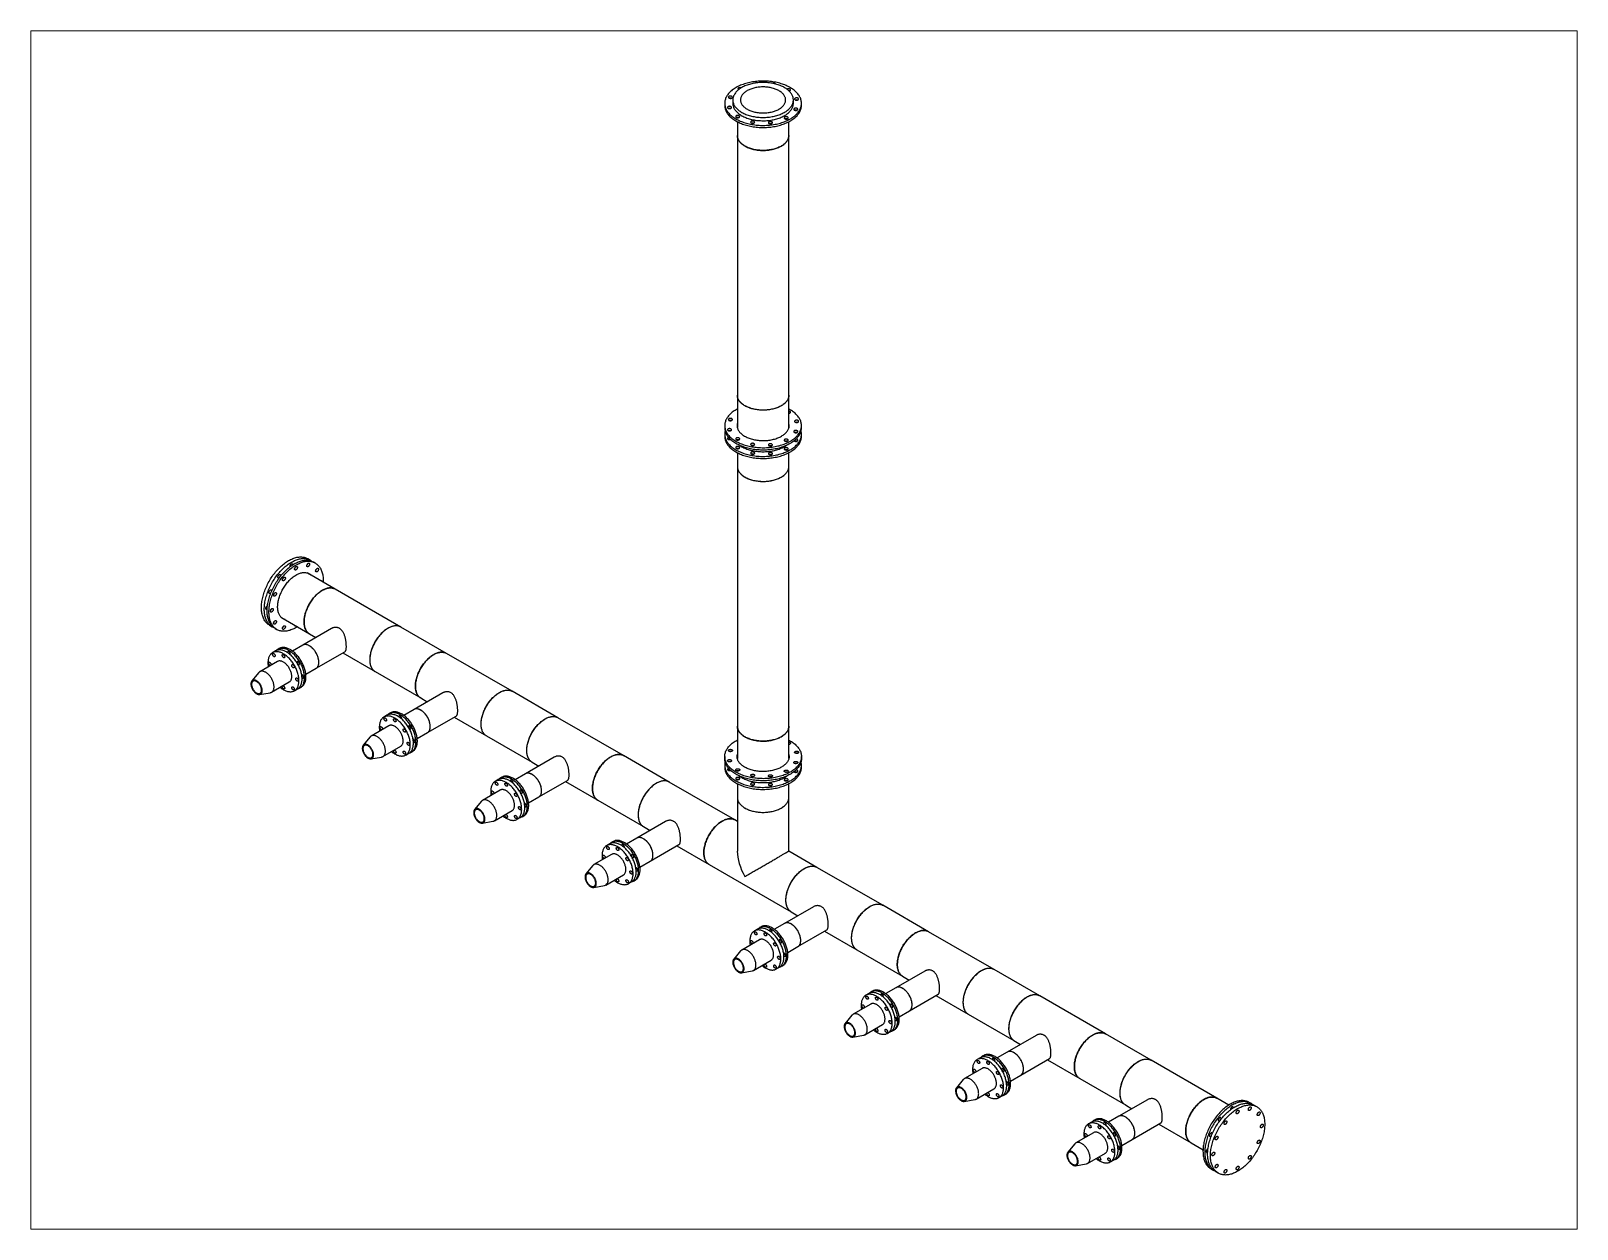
# Paper-space layout 'Isometric' of a CAD drawing. Header units: inches. Extents: x 0.84 to 10.11, y 0.62 to 7.8.
# The model-space entities are those that its viewports show. They can reach past a viewport. Long polylines and large blocks are cut down to what shows.
import ezdxf

# ---------------------------------------------------------------- set-up
doc = ezdxf.new("R2010")
doc.units = ezdxf.units.IN
doc.header["$MEASUREMENT"] = 0

msp = doc.modelspace()

# ---------------------------------------------------------------- linework, layer by layer
at = {"color": 7, "linetype": 'Continuous', "lineweight": 25}
for p, q in [((327.3, -363.53), (327.3, -364.35)), ((340.75, -360.83), (340.7, -360.86)), ((342.3, -364.35), (342.3, -363.53)), ((325.3, -364.35), (325.3, -364.86)), ((344.3, -364.86), (344.3, -364.35)), ((328.43, -367.88), (328.43, -367.94)), ((328.43, -368.93), (328.43, -372.35)), ((341.18, -372.35), (341.18, -368.93)), ((328.43, -372.35), (328.43, -436.65)), ((341.18, -436.65), (341.18, -372.35)), ((328.43, -436.65), (328.43, -444.65)), ((341.18, -444.65), (341.18, -436.65)), ((325.3, -444.14), (325.3, -444.65)), ((325.3, -446.28), (325.3, -446.79)), ((328.4, -447.72), (328.36, -447.68)), ((328.43, -444.67), (328.43, -444.65)), ((341.18, -444.65), (341.18, -444.67)), ((344.3, -444.65), (344.3, -444.14)), ((344.3, -446.79), (344.3, -446.28)), ((328.43, -449.81), (328.43, -449.87)), ((328.43, -450.86), (328.43, -454.29)), ((341.18, -454.29), (341.18, -450.86)), ((328.43, -454.29), (328.43, -518.58)), ((341.18, -518.58), (341.18, -454.29)), ((222.75, -477.51), (222.05, -477.1)), ((223.9, -478.17), (223.46, -477.92)), ((221.88, -480.61), (221.9, -480.62)), ((228.83, -484.62), (221.9, -480.62)), ((245.09, -494.01), (228.83, -484.62)), ((212.55, -493.55), (213.26, -493.96)), ((215.52, -491.66), (215.51, -491.66)), ((215.52, -491.66), (222.45, -495.66)), ((213.96, -494.37), (214.4, -494.63)), ((227.92, -494.39), (220.8, -498.5)), ((222.45, -495.66), (224.09, -496.61)), ((256.41, -500.54), (245.09, -494.01)), ((214.09, -499.93), (213.32, -500.38)), ((214.97, -499.34), (214.62, -499.55)), ((217.61, -500.34), (217.53, -500.39)), ((220.8, -498.5), (218.26, -499.97)), ((224.12, -504.24), (231.24, -500.13)), ((230.71, -500.43), (238.72, -505.05)), ((272.67, -509.93), (256.41, -500.54)), ((209.9, -505.31), (208.21, -507.37)), ((214.57, -502.55), (210.18, -505.08)), ((221.57, -505.71), (224.12, -504.24)), ((238.72, -505.05), (250.03, -511.58)), ((213.1, -510.15), (217.49, -507.61)), ((220.12, -509.07), (220.47, -508.87)), ((220.84, -506.13), (220.92, -506.08)), ((210.14, -510.71), (212.76, -510.27)), ((218.75, -509.78), (219.52, -509.34)), ((255.5, -510.31), (248.38, -514.42)), ((250.03, -511.58), (251.66, -512.53)), ((283.98, -516.46), (272.67, -509.93)), ((241.67, -515.85), (240.89, -516.3)), ((242.55, -515.26), (242.2, -515.46)), ((245.19, -516.26), (245.1, -516.31)), ((248.38, -514.42), (245.84, -515.89)), ((251.69, -520.16), (258.81, -516.05)), ((258.29, -516.35), (266.29, -520.97)), ((300.25, -525.85), (283.98, -516.46)), ((242.15, -518.47), (237.76, -521)), ((249.15, -521.63), (251.69, -520.16)), ((328.43, -518.58), (328.43, -526.58)), ((341.18, -526.58), (341.18, -518.58)), ((237.48, -521.23), (235.78, -523.29)), ((240.68, -526.07), (245.07, -523.53)), ((248.42, -522.05), (248.5, -522)), ((266.29, -520.97), (277.61, -527.5)), ((237.71, -526.63), (240.34, -526.19)), ((246.32, -525.7), (247.09, -525.26)), ((247.7, -524.99), (248.05, -524.79)), ((283.08, -526.23), (275.96, -530.34)), ((277.61, -527.5), (279.24, -528.45)), ((311.56, -532.38), (300.25, -525.85)), ((325.3, -526.07), (325.3, -526.58)), ((325.3, -528.21), (325.3, -528.73)), ((328.43, -526.6), (328.43, -526.58)), ((341.18, -526.58), (341.18, -526.6)), ((344.3, -526.58), (344.3, -526.07)), ((344.3, -528.73), (344.3, -528.21)), ((269.24, -531.77), (268.47, -532.22)), ((270.13, -531.18), (269.77, -531.38)), ((275.96, -530.34), (273.42, -531.81)), ((279.27, -536.08), (286.39, -531.97)), ((328.36, -529.61), (328.4, -529.66)), ((328.43, -531.75), (328.43, -531.8)), ((269.72, -534.39), (265.33, -536.92)), ((272.76, -532.18), (272.68, -532.23)), ((285.86, -532.27), (293.87, -536.89)), ((327.82, -541.77), (311.56, -532.38)), ((328.43, -532.79), (328.43, -536.22)), ((341.18, -536.22), (341.18, -532.79)), ((265.06, -537.15), (263.36, -539.21)), ((268.26, -541.99), (272.65, -539.45)), ((275.99, -537.97), (276.08, -537.92)), ((276.73, -537.55), (279.27, -536.08)), ((293.87, -536.89), (305.19, -543.42)), ((328.43, -536.22), (328.43, -549.48)), ((341.18, -549.48), (341.18, -536.22)), ((265.29, -542.55), (267.92, -542.11)), ((273.9, -541.62), (274.67, -541.18)), ((275.27, -540.91), (275.63, -540.71)), ((310.66, -542.15), (303.53, -546.26)), ((305.19, -543.42), (306.82, -544.37)), ((328.43, -542.12), (327.82, -541.77)), ((297.7, -547.1), (297.35, -547.3)), ((303.53, -546.26), (300.99, -547.73)), ((297.3, -550.31), (292.91, -552.84)), ((296.82, -547.69), (296.05, -548.14)), ((300.34, -548.1), (300.26, -548.15)), ((306.85, -552), (313.97, -547.89)), ((313.44, -548.19), (321.45, -552.81)), ((348.15, -553.51), (341.18, -549.48)), ((292.64, -553.07), (290.94, -555.13)), ((303.57, -553.89), (303.65, -553.84)), ((304.31, -553.47), (306.85, -552)), ((321.45, -552.81), (341.78, -564.55)), ((364.42, -562.9), (348.15, -553.51)), ((292.87, -558.47), (295.5, -558.03)), ((295.83, -557.91), (300.23, -555.37)), ((301.48, -557.54), (302.25, -557.1)), ((302.85, -556.83), (303.2, -556.63)), ((347.25, -563.27), (340.13, -567.38)), ((341.78, -564.55), (343.41, -565.49)), ((375.73, -569.43), (364.42, -562.9)), ((333.41, -568.82), (332.64, -569.26)), ((334.3, -568.23), (333.94, -568.43)), ((336.93, -569.23), (336.85, -569.28)), ((340.13, -567.38), (337.59, -568.85)), ((343.44, -573.12), (350.56, -569.01)), ((350.03, -569.32), (358.04, -573.94)), ((391.99, -578.82), (375.73, -569.43)), ((329.23, -574.2), (327.53, -576.25)), ((333.89, -571.43), (329.5, -573.97)), ((340.9, -574.59), (343.44, -573.12)), ((358.04, -573.94), (369.36, -580.47)), ((332.43, -579.03), (336.82, -576.5)), ((339.44, -577.96), (339.8, -577.75)), ((340.16, -575.01), (340.25, -574.97)), ((329.46, -579.6), (332.09, -579.15)), ((338.07, -578.67), (338.84, -578.22)), ((374.83, -579.19), (367.7, -583.3)), ((369.36, -580.47), (370.99, -581.41)), ((403.31, -585.35), (391.99, -578.82)), ((360.99, -584.74), (360.22, -585.18)), ((361.87, -584.15), (361.52, -584.35)), ((364.51, -585.15), (364.43, -585.2)), ((367.7, -583.3), (365.16, -584.77)), ((371.02, -589.04), (378.14, -584.93)), ((377.61, -585.24), (385.62, -589.86)), ((419.57, -594.74), (403.31, -585.35)), ((361.47, -587.35), (357.08, -589.89)), ((368.48, -590.51), (371.02, -589.04)), ((356.81, -590.12), (355.11, -592.17)), ((360, -594.95), (364.4, -592.42)), ((367.74, -590.93), (367.82, -590.89)), ((385.62, -589.86), (396.93, -596.39)), ((357.04, -595.52), (359.67, -595.07)), ((365.65, -594.59), (366.42, -594.14)), ((367.02, -593.88), (367.37, -593.67)), ((402.4, -595.11), (395.28, -599.22)), ((396.93, -596.39), (398.56, -597.33)), ((430.88, -601.27), (419.57, -594.74)), ((388.57, -600.66), (387.8, -601.1)), ((389.45, -600.07), (389.1, -600.27)), ((392.09, -601.07), (392.01, -601.12)), ((395.28, -599.22), (392.74, -600.69)), ((398.59, -604.96), (405.72, -600.85)), ((389.05, -603.27), (384.66, -605.81)), ((405.19, -601.16), (413.2, -605.78)), ((447.15, -610.66), (430.88, -601.27)), ((384.38, -606.04), (382.68, -608.09)), ((387.58, -610.87), (391.97, -608.34)), ((395.32, -606.85), (395.4, -606.81)), ((396.05, -606.43), (398.59, -604.96)), ((413.2, -605.78), (424.51, -612.31)), ((384.62, -611.44), (387.24, -610.99)), ((393.23, -610.51), (394, -610.06)), ((394.6, -609.8), (394.95, -609.59)), ((429.98, -611.03), (422.86, -615.14)), ((424.51, -612.31), (426.14, -613.25)), ((450.11, -612.37), (447.15, -610.66)), ((455.64, -611.95), (455.2, -611.69)), ((457.05, -612.77), (456.35, -612.36)), ((417.03, -615.99), (416.67, -616.19)), ((422.86, -615.14), (420.32, -616.61)), ((416.63, -619.19), (412.23, -621.73)), ((416.14, -616.58), (415.37, -617.02)), ((419.67, -616.99), (419.58, -617.04)), ((426.17, -620.88), (433.29, -616.77)), ((432.77, -617.08), (440.77, -621.7)), ((411.96, -621.96), (410.26, -624.01)), ((422.89, -622.77), (422.98, -622.73)), ((423.63, -622.35), (426.17, -620.88)), ((440.77, -621.7), (443.74, -623.41)), ((412.19, -627.36), (414.82, -626.91)), ((415.16, -626.79), (419.55, -624.26)), ((420.8, -626.43), (421.57, -625.98)), ((422.17, -625.72), (422.53, -625.51)), ((445.7, -628.15), (446.14, -628.4)), ((446.85, -628.81), (447.56, -629.22))]:
    msp.add_line(p, q, dxfattribs=at)
at = {"color": 7, "linetype": 'Continuous', "lineweight": 25, "flags": 128}
for points in [[(328.4, -360.3), (328.14, -360.44), (327.89, -360.59), (327.64, -360.75), (327.41, -360.91), (327.18, -361.07), (326.97, -361.24), (326.77, -361.42), (326.58, -361.6), (326.41, -361.78), (326.24, -361.97), (326.09, -362.16), (325.95, -362.36), (325.83, -362.55), (325.71, -362.75), (325.61, -362.95), (325.53, -363.16), (325.46, -363.36), (325.4, -363.57), (325.35, -363.78), (325.32, -363.99), (325.3, -364.2), (325.3, -364.41), (325.31, -364.62), (325.34, -364.83), (325.38, -365.04), (325.43, -365.25), (325.49, -365.45), (325.57, -365.66), (325.67, -365.86), (325.78, -366.06), (325.9, -366.26), (326.03, -366.46), (326.17, -366.65), (326.33, -366.84), (326.5, -367.02), (326.69, -367.2), (326.88, -367.38), (327.09, -367.55), (327.31, -367.72), (327.54, -367.89), (327.78, -368.04), (328.03, -368.2), (328.29, -368.34), (328.56, -368.48), (328.84, -368.62), (329.12, -368.75), (329.42, -368.87), (329.72, -368.99), (330.03, -369.1), (330.35, -369.2), (330.68, -369.29), (331.01, -369.38), (331.34, -369.46), (331.69, -369.53), (332.03, -369.6), (332.38, -369.65), (332.74, -369.7), (333.09, -369.75), (333.45, -369.78), (333.81, -369.81), (334.18, -369.82), (334.54, -369.83), (334.9, -369.84), (335.27, -369.83), (335.63, -369.81), (335.99, -369.79), (336.35, -369.76), (336.71, -369.72), (337.07, -369.68), (337.42, -369.62), (337.76, -369.56), (338.11, -369.49), (338.45, -369.42), (338.78, -369.33), (339.11, -369.24), (339.43, -369.14), (339.74, -369.03), (340.05, -368.92), (340.35, -368.8), (340.64, -368.68), (340.92, -368.54), (341.2, -368.41), (341.46, -368.26), (341.72, -368.11), (341.96, -367.96), (342.19, -367.79), (342.42, -367.63), (342.63, -367.46), (342.83, -367.28), (343.02, -367.1), (343.2, -366.92), (343.36, -366.73), (343.51, -366.54), (343.65, -366.35), (343.78, -366.15), (343.89, -365.95), (343.99, -365.75), (344.07, -365.54), (344.15, -365.34), (344.2, -365.13), (344.25, -364.92), (344.28, -364.71), (344.3, -364.5), (344.3, -364.29), (344.29, -364.08), (344.26, -363.87), (344.23, -363.66), (344.17, -363.46), (344.11, -363.25), (344.03, -363.04), (343.93, -362.84), (343.83, -362.64), (343.71, -362.44), (343.57, -362.25), (343.43, -362.05), (343.27, -361.86), (343.1, -361.68), (342.91, -361.5), (342.72, -361.32), (342.51, -361.15), (342.29, -360.98), (342.06, -360.82), (341.83, -360.66), (341.57, -360.51), (341.31, -360.36), (341.05, -360.22), (340.77, -360.08), (340.48, -359.95), (340.18, -359.83), (339.88, -359.72), (339.57, -359.61), (339.25, -359.51), (338.92, -359.41), (338.59, -359.32), (338.26, -359.24), (337.92, -359.17), (337.57, -359.1), (337.22, -359.05), (336.87, -359), (336.51, -358.96), (336.15, -358.92), (335.79, -358.9), (335.43, -358.88), (335.06, -358.87), (334.7, -358.87), (334.34, -358.87), (333.97, -358.89), (333.61, -358.91), (333.25, -358.94), (332.89, -358.98), (332.54, -359.02), (332.19, -359.08), (331.84, -359.14), (331.49, -359.21), (331.16, -359.29), (330.82, -359.37), (330.49, -359.46), (330.17, -359.56), (329.86, -359.67), (329.55, -359.78), (329.25, -359.9), (328.96, -360.03), (328.68, -360.16), (328.4, -360.3)], [(328.05, -365.42), (328.19, -365.58), (328.35, -365.74), (328.52, -365.9), (328.7, -366.06), (328.9, -366.2), (329.1, -366.35), (329.32, -366.49), (329.54, -366.62), (329.78, -366.75), (330.02, -366.87), (330.27, -366.99), (330.54, -367.1), (330.8, -367.2), (331.08, -367.29), (331.37, -367.38), (331.66, -367.46), (331.95, -367.54), (332.25, -367.61), (332.56, -367.67), (332.87, -367.72), (333.18, -367.76), (333.5, -367.8), (333.82, -367.83), (334.14, -367.85), (334.46, -367.86), (334.78, -367.86), (335.11, -367.86), (335.43, -367.85), (335.75, -367.83), (336.07, -367.8), (336.38, -367.77), (336.7, -367.72), (337.01, -367.67), (337.31, -367.61), (337.62, -367.55), (337.91, -367.47), (338.2, -367.39), (338.49, -367.3), (338.77, -367.21), (339.04, -367.11), (339.3, -367), (339.55, -366.88), (339.8, -366.76), (340.03, -366.64), (340.26, -366.5), (340.48, -366.37), (340.68, -366.22), (340.88, -366.07), (341.06, -365.92), (341.23, -365.76), (341.39, -365.6), (341.54, -365.43), (341.68, -365.27), (341.8, -365.09), (341.91, -364.92), (342, -364.74), (342.09, -364.56), (342.16, -364.38), (342.21, -364.19), (342.26, -364.01), (342.28, -363.82), (342.3, -363.64), (342.3, -363.45), (342.29, -363.27), (342.26, -363.08), (342.22, -362.9), (342.16, -362.71), (342.1, -362.53), (342.01, -362.35), (341.92, -362.17), (341.81, -362), (341.69, -361.82), (341.56, -361.65), (341.41, -361.49), (341.25, -361.33), (341.08, -361.17), (340.9, -361.01), (340.71, -360.86), (340.5, -360.72), (340.29, -360.58), (340.06, -360.45), (339.83, -360.32), (339.58, -360.2), (339.33, -360.08), (339.07, -359.97), (338.8, -359.87), (338.52, -359.77), (338.24, -359.69), (337.95, -359.6), (337.65, -359.53), (337.35, -359.46), (337.04, -359.4), (336.73, -359.35), (336.42, -359.31), (336.1, -359.27), (335.79, -359.24), (335.46, -359.22), (335.14, -359.21), (334.82, -359.2), (334.5, -359.21), (334.18, -359.22), (333.85, -359.24), (333.53, -359.27), (333.22, -359.3), (332.9, -359.35), (332.59, -359.4), (332.29, -359.46), (331.99, -359.52), (331.69, -359.6), (331.4, -359.68), (331.11, -359.76), (330.84, -359.86), (330.57, -359.96), (330.3, -360.07), (330.05, -360.18), (329.8, -360.31), (329.57, -360.43), (329.34, -360.57), (329.13, -360.7), (328.92, -360.85), (328.73, -361), (328.54, -361.15), (328.37, -361.31), (328.21, -361.47), (328.06, -361.63), (327.93, -361.8), (327.8, -361.98), (327.69, -362.15), (327.6, -362.33), (327.51, -362.51), (327.45, -362.69), (327.39, -362.87), (327.35, -363.06), (327.32, -363.24), (327.3, -363.43), (327.3, -363.62), (327.32, -363.8), (327.34, -363.99), (327.38, -364.17), (327.44, -364.36), (327.51, -364.54), (327.59, -364.72), (327.68, -364.9), (327.79, -365.07), (327.91, -365.25), (328.05, -365.42)], [(332.65, -359.34), (332.59, -359.38), (332.57, -359.4)], [(337.85, -359.58), (337.83, -359.55), (337.79, -359.51), (337.74, -359.47), (337.67, -359.44), (337.6, -359.42), (337.52, -359.4), (337.44, -359.39), (337.35, -359.39), (337.27, -359.39), (337.19, -359.41), (337.15, -359.42)], [(326.37, -362.65), (326.31, -362.68), (326.26, -362.72), (326.23, -362.77), (326.21, -362.82), (326.2, -362.87), (326.21, -362.91), (326.23, -362.96), (326.27, -363.01), (326.32, -363.05), (326.38, -363.08), (326.45, -363.11), (326.52, -363.13), (326.61, -363.14), (326.69, -363.15), (326.77, -363.15), (326.86, -363.14), (326.94, -363.12), (327.01, -363.09), (327.07, -363.06), (327.12, -363.02), (327.16, -362.98), (327.19, -362.93), (327.2, -362.88), (327.2, -362.83), (327.18, -362.78), (327.15, -362.74), (327.11, -362.7), (327.06, -362.66), (326.99, -362.63), (326.92, -362.6), (326.84, -362.58), (326.76, -362.57), (326.67, -362.57), (326.59, -362.58), (326.51, -362.6), (326.43, -362.62), (326.37, -362.65)], [(328.74, -360.51), (328.68, -360.55), (328.64, -360.59), (328.6, -360.63), (328.58, -360.68), (328.58, -360.73), (328.59, -360.78), (328.61, -360.82), (328.65, -360.87), (328.69, -360.91), (328.75, -360.94), (328.78, -360.95)], [(329.78, -364.93), (329.9, -365.08), (330.04, -365.22), (330.19, -365.35), (330.36, -365.48), (330.53, -365.61), (330.71, -365.73), (330.91, -365.84), (331.11, -365.95), (331.32, -366.05), (331.55, -366.15), (331.78, -366.24), (332.01, -366.33), (332.26, -366.4), (332.51, -366.47), (332.77, -366.53), (333.03, -366.59), (333.29, -366.64), (333.56, -366.68), (333.84, -366.71), (334.11, -366.73), (334.39, -366.75), (334.67, -366.75), (334.94, -366.75), (335.22, -366.75), (335.5, -366.73), (335.77, -366.71), (336.05, -366.67), (336.32, -366.63), (336.58, -366.59), (336.84, -366.53), (337.1, -366.47), (337.35, -366.4), (337.59, -366.32), (337.83, -366.24), (338.06, -366.15), (338.28, -366.05), (338.5, -365.95), (338.7, -365.84), (338.89, -365.72), (339.08, -365.6), (339.25, -365.48), (339.41, -365.35), (339.56, -365.21), (339.7, -365.07), (339.83, -364.93), (339.94, -364.78), (340.05, -364.63), (340.13, -364.48), (340.21, -364.33), (340.27, -364.17), (340.32, -364.01), (340.35, -363.85), (340.37, -363.69), (340.38, -363.53), (340.37, -363.37), (340.35, -363.21), (340.32, -363.05), (340.27, -362.89), (340.21, -362.74), (340.13, -362.58), (340.04, -362.43), (339.94, -362.28), (339.83, -362.14), (339.7, -361.99), (339.56, -361.85), (339.41, -361.72), (339.25, -361.59), (339.07, -361.46), (338.89, -361.34), (338.7, -361.23), (338.49, -361.12), (338.28, -361.01), (338.06, -360.92), (337.83, -360.83), (337.59, -360.74), (337.34, -360.67), (337.09, -360.6), (336.84, -360.54), (336.58, -360.48), (336.31, -360.43), (336.04, -360.39), (335.77, -360.36), (335.49, -360.34), (335.21, -360.32), (334.94, -360.31), (334.66, -360.31), (334.38, -360.32), (334.1, -360.34), (333.83, -360.36), (333.56, -360.39), (333.29, -360.43), (333.02, -360.48), (332.76, -360.54), (332.5, -360.6), (332.25, -360.67), (332.01, -360.75), (331.77, -360.83), (331.54, -360.92), (331.32, -361.02), (331.11, -361.12), (330.9, -361.23), (330.71, -361.34), (330.52, -361.47), (330.35, -361.59), (330.19, -361.72), (330.04, -361.86), (329.9, -362), (329.77, -362.14), (329.66, -362.29), (329.56, -362.43), (329.47, -362.59), (329.39, -362.74), (329.33, -362.9), (329.28, -363.06), (329.25, -363.22), (329.23, -363.38), (329.22, -363.54), (329.23, -363.7), (329.25, -363.86), (329.28, -364.02), (329.33, -364.17), (329.39, -364.33), (329.47, -364.49), (329.56, -364.64), (329.66, -364.79), (329.78, -364.93)], [(341.25, -361.32), (341.32, -361.3), (341.39, -361.28), (341.45, -361.24), (341.5, -361.2), (341.54, -361.16), (341.57, -361.12), (341.58, -361.07), (341.58, -361.02), (341.57, -360.97), (341.54, -360.92), (341.5, -360.88), (341.44, -360.84), (341.38, -360.81), (341.3, -360.79), (341.22, -360.77), (341.14, -360.76), (341.06, -360.76), (340.97, -360.77), (340.89, -360.78), (340.82, -360.8), (340.75, -360.83), (340.75, -360.83)], [(342.77, -363.09), (342.71, -363.13), (342.66, -363.17), (342.63, -363.21), (342.61, -363.26), (342.61, -363.31), (342.61, -363.36), (342.64, -363.4), (342.67, -363.45), (342.72, -363.49), (342.78, -363.52), (342.85, -363.55), (342.93, -363.57), (343.01, -363.59), (343.09, -363.59), (343.18, -363.59), (343.26, -363.58), (343.34, -363.56), (343.41, -363.53), (343.47, -363.5), (343.52, -363.46), (343.56, -363.42), (343.59, -363.37), (343.6, -363.32), (343.6, -363.27), (343.59, -363.23), (343.56, -363.18), (343.51, -363.14), (343.46, -363.1), (343.4, -363.07), (343.32, -363.04), (343.24, -363.03), (343.16, -363.02), (343.08, -363.02), (342.99, -363.02), (342.91, -363.04), (342.84, -363.06), (342.77, -363.09)], [(325.3, -364.86), (325.3, -364.92), (325.31, -365.13), (325.34, -365.34), (325.38, -365.55), (325.43, -365.76), (325.49, -365.96), (325.57, -366.17), (325.67, -366.37), (325.78, -366.57), (325.9, -366.77), (326.03, -366.97), (326.17, -367.16), (326.33, -367.35), (326.5, -367.53), (326.69, -367.71), (326.88, -367.89), (327.09, -368.06), (327.31, -368.23), (327.54, -368.4), (327.78, -368.55), (328.03, -368.71), (328.29, -368.85), (328.56, -368.99), (328.84, -369.13), (329.12, -369.26), (329.42, -369.38), (329.72, -369.5), (330.03, -369.61), (330.35, -369.71), (330.68, -369.8), (331.01, -369.89), (331.34, -369.97), (331.69, -370.04), (332.03, -370.11), (332.38, -370.16), (332.74, -370.21), (333.09, -370.26), (333.45, -370.29), (333.81, -370.32), (334.18, -370.33), (334.54, -370.34), (334.9, -370.35), (335.27, -370.34), (335.63, -370.32), (335.99, -370.3), (336.35, -370.27), (336.71, -370.23), (337.07, -370.19), (337.42, -370.13), (337.76, -370.07), (338.11, -370), (338.45, -369.93), (338.78, -369.84), (339.11, -369.75), (339.43, -369.65), (339.74, -369.55), (340.05, -369.43), (340.35, -369.31), (340.64, -369.19), (340.92, -369.05), (341.2, -368.92), (341.46, -368.77), (341.72, -368.62), (341.96, -368.47), (342.19, -368.31), (342.42, -368.14), (342.63, -367.97), (342.83, -367.79), (343.02, -367.61), (343.2, -367.43), (343.36, -367.24), (343.51, -367.05), (343.65, -366.86), (343.78, -366.66), (343.89, -366.46), (343.99, -366.26), (344.07, -366.05), (344.15, -365.85), (344.2, -365.64), (344.25, -365.43), (344.28, -365.22), (344.3, -365.01), (344.3, -364.86)], [(326.16, -365.18), (326.1, -365.22), (326.06, -365.26), (326.02, -365.31), (326, -365.35), (326, -365.4), (326.01, -365.45), (326.03, -365.5), (326.06, -365.54), (326.11, -365.58), (326.17, -365.62), (326.24, -365.65), (326.32, -365.67), (326.4, -365.68), (326.48, -365.69), (326.57, -365.68), (326.65, -365.67), (326.73, -365.65), (326.8, -365.63), (326.86, -365.59), (326.92, -365.56), (326.96, -365.51), (326.98, -365.47), (327, -365.42), (326.99, -365.37), (326.98, -365.32), (326.95, -365.28), (326.91, -365.23), (326.85, -365.2), (326.79, -365.16), (326.71, -365.14), (326.64, -365.12), (326.55, -365.11), (326.47, -365.11), (326.38, -365.12), (326.3, -365.13), (326.23, -365.16), (326.16, -365.18)], [(327.3, -364.35), (327.3, -364.43), (327.32, -364.62), (327.34, -364.81), (327.38, -364.99), (327.44, -365.17), (327.51, -365.36), (327.59, -365.54), (327.68, -365.71), (327.79, -365.89), (327.91, -366.06), (328.05, -366.23)], [(328.18, -367.44), (328.12, -367.48), (328.08, -367.52), (328.04, -367.56), (328.02, -367.61), (328.02, -367.66), (328.03, -367.71), (328.05, -367.76), (328.08, -367.8), (328.13, -367.84), (328.19, -367.87), (328.26, -367.9), (328.34, -367.92), (328.42, -367.94), (328.5, -367.94), (328.59, -367.94), (328.67, -367.93), (328.75, -367.91), (328.82, -367.88), (328.88, -367.85), (328.94, -367.81), (328.98, -367.77), (329, -367.72), (329.02, -367.67), (329.01, -367.63), (329, -367.58), (328.97, -367.53), (328.93, -367.49), (328.87, -367.45), (328.81, -367.42), (328.73, -367.4), (328.65, -367.38), (328.57, -367.37), (328.49, -367.37), (328.4, -367.37), (328.32, -367.39), (328.25, -367.41), (328.18, -367.44)], [(328.05, -366.23), (328.19, -366.4), (328.35, -366.56), (328.52, -366.72), (328.7, -366.87), (328.9, -367.02), (329.1, -367.17), (329.32, -367.3), (329.54, -367.44), (329.78, -367.57), (330.02, -367.69), (330.27, -367.8), (330.54, -367.91), (330.8, -368.01), (331.08, -368.11), (331.37, -368.2), (331.66, -368.28), (331.95, -368.36), (332.25, -368.42), (332.56, -368.48), (332.87, -368.53), (333.18, -368.58), (333.5, -368.61), (333.82, -368.64), (334.14, -368.66), (334.46, -368.68), (334.78, -368.68), (335.11, -368.68), (335.43, -368.67), (335.75, -368.65), (336.07, -368.62), (336.38, -368.58), (336.7, -368.54), (337.01, -368.49), (337.31, -368.43), (337.62, -368.36), (337.91, -368.29), (338.2, -368.21), (338.49, -368.12), (338.77, -368.03), (339.04, -367.92), (339.3, -367.82), (339.55, -367.7), (339.8, -367.58), (340.03, -367.45), (340.26, -367.32), (340.48, -367.18), (340.68, -367.04), (340.88, -366.89), (341.06, -366.74), (341.23, -366.58), (341.39, -366.42), (341.54, -366.25), (341.68, -366.08), (341.8, -365.91), (341.91, -365.73), (342, -365.56), (342.09, -365.38), (342.16, -365.19), (342.21, -365.01), (342.26, -364.83), (342.28, -364.64), (342.3, -364.46), (342.3, -364.35)], [(342.56, -365.63), (342.51, -365.66), (342.46, -365.7), (342.43, -365.75), (342.41, -365.8), (342.4, -365.85), (342.41, -365.89), (342.43, -365.94), (342.47, -365.99), (342.52, -366.03), (342.58, -366.06), (342.64, -366.09), (342.72, -366.11), (342.8, -366.12), (342.89, -366.13), (342.97, -366.13), (343.05, -366.12), (343.13, -366.1), (343.2, -366.07), (343.27, -366.04), (343.32, -366), (343.36, -365.96), (343.39, -365.91), (343.4, -365.86), (343.4, -365.81), (343.38, -365.76), (343.35, -365.72), (343.31, -365.68), (343.25, -365.64), (343.19, -365.61), (343.12, -365.58), (343.04, -365.56), (342.95, -365.55), (342.87, -365.55), (342.79, -365.56), (342.71, -365.58), (342.63, -365.6), (342.56, -365.63)], [(331.88, -368.81), (331.83, -368.85), (331.78, -368.89), (331.75, -368.93), (331.73, -368.98), (331.72, -369.03), (331.73, -369.08), (331.75, -369.13), (331.79, -369.17), (331.84, -369.21), (331.9, -369.25), (331.97, -369.27), (332.04, -369.3), (332.12, -369.31), (332.21, -369.31), (332.29, -369.31), (332.37, -369.3), (332.45, -369.28), (332.52, -369.26), (332.59, -369.22), (332.64, -369.18), (332.68, -369.14), (332.71, -369.09), (332.72, -369.05), (332.72, -369), (332.7, -368.95), (332.67, -368.9), (332.63, -368.86), (332.58, -368.82), (332.51, -368.79), (332.44, -368.77), (332.36, -368.75), (332.28, -368.74), (332.19, -368.74), (332.11, -368.75), (332.03, -368.76), (331.95, -368.78), (331.88, -368.81)], [(336.28, -368.93), (336.22, -368.97), (336.17, -369.01), (336.14, -369.05), (336.12, -369.1), (336.12, -369.15), (336.12, -369.2), (336.15, -369.25), (336.18, -369.29), (336.23, -369.33), (336.29, -369.36), (336.36, -369.39), (336.44, -369.41), (336.52, -369.43), (336.6, -369.43), (336.69, -369.43), (336.77, -369.42), (336.85, -369.4), (336.92, -369.37), (336.98, -369.34), (337.03, -369.3), (337.07, -369.26), (337.1, -369.21), (337.11, -369.16), (337.11, -369.12), (337.1, -369.07), (337.07, -369.02), (337.02, -368.98), (336.97, -368.94), (336.91, -368.91), (336.83, -368.89), (336.75, -368.87), (336.67, -368.86), (336.59, -368.86), (336.5, -368.86), (336.42, -368.88), (336.35, -368.9), (336.28, -368.93)], [(340.19, -367.77), (340.13, -367.8), (340.08, -367.84), (340.05, -367.89), (340.03, -367.94), (340.02, -367.98), (340.03, -368.03), (340.06, -368.08), (340.09, -368.12), (340.14, -368.16), (340.2, -368.2), (340.27, -368.23), (340.35, -368.25), (340.43, -368.26), (340.51, -368.27), (340.6, -368.26), (340.68, -368.25), (340.76, -368.23), (340.83, -368.21), (340.89, -368.18), (340.94, -368.14), (340.98, -368.09), (341.01, -368.05), (341.02, -368), (341.02, -367.95), (341.01, -367.9), (340.98, -367.86), (340.93, -367.81), (340.88, -367.78), (340.81, -367.74), (340.74, -367.72), (340.66, -367.7), (340.58, -367.69), (340.49, -367.69), (340.41, -367.7), (340.33, -367.71), (340.25, -367.74), (340.19, -367.77)], [(341.18, -372.35), (341.17, -372.44), (341.16, -372.61), (341.13, -372.78), (341.09, -372.95), (341.04, -373.12), (340.97, -373.29), (340.89, -373.45), (340.79, -373.61), (340.68, -373.77), (340.56, -373.93), (340.43, -374.08), (340.28, -374.23), (340.13, -374.38), (339.96, -374.52), (339.78, -374.65), (339.59, -374.78), (339.39, -374.91), (339.17, -375.03), (338.95, -375.15), (338.72, -375.25), (338.49, -375.36), (338.24, -375.45), (337.99, -375.54), (337.73, -375.62), (337.46, -375.7), (337.19, -375.77), (336.91, -375.83), (336.63, -375.88), (336.34, -375.92), (336.05, -375.96), (335.76, -375.99), (335.47, -376.01), (335.17, -376.03), (334.87, -376.03), (334.58, -376.03), (334.28, -376.02), (333.99, -376), (333.69, -375.98), (333.4, -375.94), (333.11, -375.9), (332.83, -375.85), (332.55, -375.8), (332.27, -375.73), (332, -375.66), (331.74, -375.58), (331.48, -375.5), (331.23, -375.4), (330.99, -375.3), (330.76, -375.2), (330.53, -375.09), (330.32, -374.97), (330.11, -374.85), (329.92, -374.72), (329.73, -374.58), (329.56, -374.45), (329.39, -374.3), (329.24, -374.16), (329.1, -374), (328.98, -373.85), (328.86, -373.69), (328.76, -373.53), (328.67, -373.37), (328.6, -373.2), (328.54, -373.03), (328.49, -372.86), (328.45, -372.69), (328.43, -372.52), (328.43, -372.35)], [(328.43, -372.35), (328.43, -372.47), (328.45, -372.64), (328.47, -372.81), (328.52, -372.98), (328.58, -373.14), (328.65, -373.31), (328.73, -373.47), (328.83, -373.64), (328.94, -373.8), (329.06, -373.95)], [(329.06, -373.95), (329.19, -374.1), (329.34, -374.25), (329.5, -374.4), (329.67, -374.54), (329.85, -374.67), (330.04, -374.8), (330.25, -374.93), (330.46, -375.05), (330.68, -375.16), (330.91, -375.27), (331.15, -375.37), (331.4, -375.47), (331.65, -375.55), (331.91, -375.63), (332.18, -375.71), (332.46, -375.78), (332.73, -375.83), (333.02, -375.89), (333.3, -375.93), (333.59, -375.97), (333.89, -376), (334.18, -376.02), (334.48, -376.03), (334.77, -376.03), (335.07, -376.03), (335.37, -376.02), (335.66, -376), (335.95, -375.97), (336.24, -375.94), (336.53, -375.9), (336.81, -375.84), (337.09, -375.79), (337.37, -375.72), (337.64, -375.65), (337.9, -375.57), (338.16, -375.48), (338.4, -375.39), (338.64, -375.29), (338.88, -375.18), (339.1, -375.07), (339.32, -374.95), (339.52, -374.83), (339.71, -374.7), (339.9, -374.56), (340.07, -374.42), (340.23, -374.28), (340.38, -374.13), (340.52, -373.98), (340.64, -373.83), (340.76, -373.67), (340.86, -373.51), (340.94, -373.34), (341.01, -373.18), (341.07, -373.01), (341.12, -372.84), (341.15, -372.67), (341.17, -372.5), (341.18, -372.35)], [(328.43, -440.07), (328.4, -440.08), (328.14, -440.23), (327.89, -440.38), (327.64, -440.53), (327.41, -440.7), (327.18, -440.86), (326.97, -441.03), (326.77, -441.21), (326.58, -441.39), (326.41, -441.57), (326.24, -441.76), (326.09, -441.95), (325.95, -442.14), (325.83, -442.34), (325.71, -442.54), (325.61, -442.74), (325.53, -442.95), (325.46, -443.15), (325.4, -443.36), (325.35, -443.57), (325.32, -443.78), (325.3, -443.99), (325.3, -444.2), (325.31, -444.41), (325.34, -444.62), (325.38, -444.83), (325.43, -445.03), (325.49, -445.24), (325.57, -445.45), (325.67, -445.65), (325.78, -445.85), (325.9, -446.05), (326.03, -446.24), (326.17, -446.44), (326.33, -446.63), (326.5, -446.81), (326.69, -446.99), (326.88, -447.17), (327.09, -447.34), (327.31, -447.51), (327.54, -447.67), (327.78, -447.83), (328.03, -447.98), (328.29, -448.13), (328.56, -448.27), (328.84, -448.41), (329.12, -448.54), (329.42, -448.66), (329.72, -448.77), (330.03, -448.88), (330.35, -448.99), (330.68, -449.08), (331.01, -449.17), (331.34, -449.25), (331.69, -449.32), (332.03, -449.39), (332.38, -449.44), (332.74, -449.49), (333.09, -449.53), (333.45, -449.57), (333.81, -449.59), (334.18, -449.61), (334.54, -449.62), (334.9, -449.62), (335.27, -449.62), (335.63, -449.6), (335.99, -449.58), (336.35, -449.55), (336.71, -449.51), (337.07, -449.47), (337.42, -449.41), (337.76, -449.35), (338.11, -449.28), (338.45, -449.2), (338.78, -449.12), (339.11, -449.03), (339.43, -448.93), (339.74, -448.82), (340.05, -448.71), (340.35, -448.59), (340.64, -448.47), (340.92, -448.33), (341.2, -448.19), (341.2, -448.19)], [(341.18, -436.65), (341.17, -436.73), (341.16, -436.91), (341.13, -437.08), (341.09, -437.25), (341.04, -437.41), (340.97, -437.58), (340.89, -437.75), (340.79, -437.91), (340.68, -438.07), (340.56, -438.22), (340.43, -438.38), (340.28, -438.53), (340.13, -438.67), (339.96, -438.81), (339.78, -438.95), (339.59, -439.08), (339.39, -439.21), (339.17, -439.33), (338.95, -439.44), (338.72, -439.55), (338.49, -439.65), (338.24, -439.75), (337.99, -439.84), (337.73, -439.92), (337.46, -439.99), (337.19, -440.06), (336.91, -440.12), (336.63, -440.17), (336.34, -440.22), (336.05, -440.26), (335.76, -440.29), (335.47, -440.31), (335.17, -440.32), (334.87, -440.33), (334.58, -440.33), (334.28, -440.32), (333.99, -440.3), (333.69, -440.27), (333.4, -440.24), (333.11, -440.2), (332.83, -440.15), (332.55, -440.09), (332.27, -440.03), (332, -439.96), (331.74, -439.88), (331.48, -439.79), (331.23, -439.7), (330.99, -439.6), (330.76, -439.49), (330.53, -439.38), (330.32, -439.26), (330.11, -439.14), (329.92, -439.01), (329.73, -438.88), (329.56, -438.74), (329.39, -438.6), (329.24, -438.45), (329.1, -438.3), (328.98, -438.14), (328.86, -437.99), (328.76, -437.82), (328.67, -437.66), (328.6, -437.5), (328.54, -437.33), (328.49, -437.16), (328.45, -436.99), (328.43, -436.82), (328.43, -436.65)], [(341.18, -436.65), (341.18, -436.71), (341.16, -436.88), (341.14, -437.05), (341.1, -437.22), (341.05, -437.39), (340.98, -437.55), (340.9, -437.72), (340.81, -437.88), (340.7, -438.04), (340.58, -438.2), (340.45, -438.35), (340.31, -438.5), (340.15, -438.65), (339.99, -438.79), (339.81, -438.93), (339.62, -439.06), (339.42, -439.19), (339.21, -439.31), (338.99, -439.42), (338.76, -439.53), (338.53, -439.63), (338.28, -439.73), (338.03, -439.82), (337.77, -439.9), (337.5, -439.98), (337.23, -440.05), (336.96, -440.11), (336.67, -440.17), (336.39, -440.21), (336.1, -440.25), (335.81, -440.28), (335.51, -440.3), (335.22, -440.32), (334.92, -440.33), (334.62, -440.33), (334.33, -440.32), (334.03, -440.3), (333.74, -440.28), (333.45, -440.24), (333.16, -440.2), (332.88, -440.16), (332.59, -440.1), (332.32, -440.04), (332.05, -439.97), (331.78, -439.89), (331.53, -439.8), (331.27, -439.71), (331.03, -439.62), (330.8, -439.51), (330.57, -439.4), (330.35, -439.28), (330.14, -439.16), (329.95, -439.03), (329.76, -438.9), (329.58, -438.76), (329.42, -438.62), (329.27, -438.47), (329.13, -438.32), (329, -438.17), (328.88, -438.01), (328.78, -437.85), (328.69, -437.69), (328.61, -437.52), (328.55, -437.36), (328.49, -437.19), (328.46, -437.02), (328.44, -436.85), (328.43, -436.67), (328.43, -436.65)], [(341.2, -448.19), (341.46, -448.05), (341.72, -447.9), (341.96, -447.74), (342.19, -447.58), (342.42, -447.42), (342.63, -447.25), (342.83, -447.07), (343.02, -446.89), (343.2, -446.71), (343.36, -446.52), (343.51, -446.33), (343.65, -446.13), (343.78, -445.94), (343.89, -445.74), (343.99, -445.54), (344.07, -445.33), (344.15, -445.13), (344.2, -444.92), (344.25, -444.71), (344.28, -444.5), (344.3, -444.29), (344.3, -444.08), (344.29, -443.87), (344.26, -443.66), (344.23, -443.45), (344.17, -443.24), (344.11, -443.04), (344.03, -442.83), (343.93, -442.63), (343.83, -442.43), (343.71, -442.23), (343.57, -442.03), (343.43, -441.84), (343.27, -441.65), (343.1, -441.47), (342.91, -441.29), (342.72, -441.11), (342.51, -440.94), (342.29, -440.77), (342.06, -440.6), (341.83, -440.45), (341.57, -440.29), (341.31, -440.15), (341.18, -440.07)], [(327.04, -442.86), (327.1, -442.83), (327.14, -442.79), (327.18, -442.74), (327.2, -442.69), (327.2, -442.64), (327.19, -442.6), (327.17, -442.55), (327.13, -442.5), (327.09, -442.46), (327.03, -442.43), (326.96, -442.4), (326.88, -442.38), (326.8, -442.37), (326.72, -442.36), (326.63, -442.36), (326.55, -442.37), (326.47, -442.39), (326.4, -442.42), (326.34, -442.45), (326.28, -442.49), (326.24, -442.54), (326.22, -442.58), (326.2, -442.63), (326.21, -442.68), (326.22, -442.73), (326.25, -442.77), (326.29, -442.82), (326.35, -442.85), (326.41, -442.88), (326.49, -442.91), (326.56, -442.93), (326.65, -442.94), (326.73, -442.94), (326.82, -442.93), (326.9, -442.92), (326.97, -442.89), (327.04, -442.86)], [(328.43, -443.61), (328.4, -443.73), (328.37, -443.9), (328.36, -444.07), (328.36, -444.25), (328.38, -444.42), (328.41, -444.59), (328.45, -444.76), (328.51, -444.93), (328.58, -445.1), (328.66, -445.27), (328.76, -445.43), (328.87, -445.59), (329, -445.75), (329.13, -445.9), (329.28, -446.05), (329.44, -446.2), (329.61, -446.34), (329.8, -446.48), (329.99, -446.61), (330.19, -446.74), (330.41, -446.86), (330.63, -446.97), (330.86, -447.08), (331.11, -447.18), (331.36, -447.28), (331.61, -447.37), (331.88, -447.45), (332.15, -447.53), (332.42, -447.59), (332.7, -447.65), (332.99, -447.71), (333.28, -447.75), (333.57, -447.79), (333.87, -447.82), (334.16, -447.84), (334.46, -447.85), (334.76, -447.86), (335.06, -447.85), (335.36, -447.84), (335.66, -447.82), (335.96, -447.8), (336.25, -447.76), (336.54, -447.72), (336.83, -447.67), (337.11, -447.61), (337.39, -447.54), (337.66, -447.47), (337.92, -447.39), (338.18, -447.3), (338.43, -447.21), (338.68, -447.11), (338.91, -447), (339.14, -446.89)], [(339.14, -446.89), (339.35, -446.77), (339.56, -446.64), (339.76, -446.51), (339.94, -446.38), (340.12, -446.24), (340.28, -446.09), (340.43, -445.94), (340.57, -445.79), (340.7, -445.63), (340.81, -445.47), (340.91, -445.31), (341, -445.14), (341.08, -444.98), (341.14, -444.81), (341.18, -444.64), (341.22, -444.46), (341.24, -444.29), (341.24, -444.12), (341.23, -443.95), (341.21, -443.77), (341.18, -443.61)], [(341.42, -441.05), (341.48, -441.01), (341.53, -440.97), (341.56, -440.93), (341.58, -440.88), (341.59, -440.83), (341.58, -440.78), (341.55, -440.73), (341.52, -440.69), (341.47, -440.65), (341.41, -440.62), (341.34, -440.59), (341.26, -440.57), (341.18, -440.55), (341.18, -440.55)], [(343.44, -443.31), (343.5, -443.27), (343.55, -443.23), (343.58, -443.18), (343.6, -443.14), (343.61, -443.09), (343.6, -443.04), (343.57, -442.99), (343.54, -442.95), (343.49, -442.91), (343.43, -442.87), (343.36, -442.84), (343.28, -442.82), (343.2, -442.81), (343.12, -442.8), (343.03, -442.81), (342.95, -442.82), (342.87, -442.84), (342.8, -442.86), (342.74, -442.9), (342.69, -442.93), (342.65, -442.98), (342.62, -443.02), (342.61, -443.07), (342.61, -443.12), (342.62, -443.17), (342.65, -443.22), (342.7, -443.26), (342.75, -443.3), (342.81, -443.33), (342.89, -443.35), (342.97, -443.37), (343.05, -443.38), (343.14, -443.38), (343.22, -443.37), (343.3, -443.36), (343.37, -443.34), (343.44, -443.31)], [(325.3, -444.65), (325.3, -444.71), (325.31, -444.92), (325.34, -445.13), (325.38, -445.34), (325.43, -445.55), (325.49, -445.75), (325.57, -445.96), (325.67, -446.16), (325.78, -446.36), (325.9, -446.56), (326.03, -446.75), (326.17, -446.95), (326.33, -447.14), (326.5, -447.32), (326.69, -447.5), (326.88, -447.68), (327.09, -447.85), (327.31, -448.02), (327.54, -448.18), (327.78, -448.34), (328.03, -448.5), (328.29, -448.64), (328.56, -448.78), (328.84, -448.92), (329.12, -449.05), (329.42, -449.17), (329.72, -449.28), (330.03, -449.39), (330.35, -449.5), (330.68, -449.59), (331.01, -449.68), (331.34, -449.76), (331.69, -449.83), (332.03, -449.9), (332.38, -449.95), (332.74, -450), (333.09, -450.04), (333.45, -450.08), (333.81, -450.1), (334.18, -450.12), (334.54, -450.13), (334.9, -450.13), (335.27, -450.13), (335.63, -450.11), (335.99, -450.09), (336.35, -450.06), (336.71, -450.02), (337.07, -449.98), (337.42, -449.92), (337.76, -449.86), (338.11, -449.79), (338.45, -449.71), (338.78, -449.63), (339.11, -449.54), (339.43, -449.44), (339.74, -449.33), (340.05, -449.22), (340.35, -449.1), (340.64, -448.98), (340.92, -448.84), (341.2, -448.7)], [(325.41, -445.47), (325.4, -445.5), (325.35, -445.71), (325.32, -445.92), (325.3, -446.13), (325.3, -446.34), (325.31, -446.55), (325.34, -446.76), (325.38, -446.97), (325.43, -447.18), (325.49, -447.38), (325.57, -447.59), (325.67, -447.79), (325.78, -447.99), (325.9, -448.19), (326.03, -448.39), (326.17, -448.58), (326.33, -448.77), (326.5, -448.95), (326.69, -449.14), (326.88, -449.31), (327.09, -449.49), (327.31, -449.65), (327.54, -449.82), (327.78, -449.98), (328.03, -450.13), (328.29, -450.28), (328.56, -450.42), (328.84, -450.55), (329.12, -450.68), (329.42, -450.8), (329.72, -450.92), (330.03, -451.03), (330.35, -451.13), (330.68, -451.22), (331.01, -451.31), (331.34, -451.39), (331.69, -451.46), (332.03, -451.53), (332.38, -451.59), (332.74, -451.64), (333.09, -451.68), (333.45, -451.71), (333.81, -451.74), (334.18, -451.76), (334.54, -451.77), (334.9, -451.77), (335.27, -451.76), (335.63, -451.75), (335.99, -451.72), (336.35, -451.69), (336.71, -451.66), (337.07, -451.61), (337.42, -451.56), (337.76, -451.49), (338.11, -451.42), (338.45, -451.35), (338.78, -451.26), (339.11, -451.17), (339.43, -451.07), (339.74, -450.97), (340.05, -450.85), (340.35, -450.73), (340.64, -450.61), (340.92, -450.48), (341.2, -450.34), (341.46, -450.19), (341.72, -450.04), (341.96, -449.89), (342.19, -449.73), (342.42, -449.56), (342.63, -449.39), (342.83, -449.21), (343.02, -449.03), (343.2, -448.85), (343.36, -448.66), (343.51, -448.47), (343.65, -448.28), (343.78, -448.08), (343.89, -447.88), (343.99, -447.68), (344.07, -447.48), (344.15, -447.27), (344.2, -447.06), (344.25, -446.85), (344.28, -446.64), (344.3, -446.43), (344.3, -446.22), (344.29, -446.01), (344.26, -445.8), (344.23, -445.6), (344.2, -445.47)], [(325.3, -446.79), (325.3, -446.85), (325.31, -447.06), (325.34, -447.27), (325.38, -447.48), (325.43, -447.69), (325.49, -447.9), (325.57, -448.1), (325.67, -448.3), (325.78, -448.5), (325.9, -448.7), (326.03, -448.9), (326.17, -449.09), (326.33, -449.28), (326.5, -449.46), (326.69, -449.65), (326.88, -449.82), (327.09, -450), (327.31, -450.16), (327.54, -450.33), (327.78, -450.49), (328.03, -450.64), (328.29, -450.79), (328.56, -450.93), (328.84, -451.06), (329.12, -451.19), (329.42, -451.31), (329.72, -451.43), (330.03, -451.54), (330.35, -451.64), (330.68, -451.73), (331.01, -451.82), (331.34, -451.9), (331.69, -451.97), (332.03, -452.04), (332.38, -452.1), (332.74, -452.15), (333.09, -452.19), (333.45, -452.22), (333.81, -452.25), (334.18, -452.27), (334.54, -452.28), (334.9, -452.28), (335.27, -452.27), (335.63, -452.26), (335.99, -452.23), (336.35, -452.2), (336.71, -452.17), (337.07, -452.12), (337.42, -452.07), (337.76, -452), (338.11, -451.93), (338.45, -451.86), (338.78, -451.77), (339.11, -451.68), (339.43, -451.58), (339.74, -451.48), (340.05, -451.36), (340.35, -451.24), (340.64, -451.12), (340.92, -450.99), (341.2, -450.85), (341.46, -450.7), (341.72, -450.55), (341.96, -450.4), (342.19, -450.24), (342.42, -450.07), (342.63, -449.9), (342.83, -449.72), (343.02, -449.55), (343.2, -449.36), (343.36, -449.17), (343.51, -448.98), (343.65, -448.79), (343.78, -448.59), (343.89, -448.39), (343.99, -448.19), (344.07, -447.99), (344.15, -447.78), (344.2, -447.57), (344.25, -447.36), (344.28, -447.15), (344.3, -446.94), (344.3, -446.79)], [(326.83, -445.4), (326.89, -445.36), (326.94, -445.32), (326.97, -445.28), (326.99, -445.23), (327, -445.18), (326.99, -445.13), (326.97, -445.09), (326.93, -445.04), (326.88, -445), (326.82, -444.97), (326.75, -444.94), (326.68, -444.92), (326.59, -444.9), (326.51, -444.9), (326.43, -444.9), (326.34, -444.91), (326.26, -444.93), (326.19, -444.96), (326.13, -444.99), (326.08, -445.03), (326.04, -445.07), (326.01, -445.12), (326, -445.17), (326, -445.22), (326.02, -445.26), (326.04, -445.31), (326.09, -445.35), (326.14, -445.39), (326.21, -445.42), (326.28, -445.45), (326.36, -445.46), (326.44, -445.47), (326.53, -445.47), (326.61, -445.47), (326.69, -445.45), (326.77, -445.43), (326.83, -445.4)], [(326.16, -447.12), (326.1, -447.15), (326.06, -447.19), (326.02, -447.24), (326, -447.29), (326, -447.34), (326.01, -447.38), (326.03, -447.43), (326.06, -447.48), (326.11, -447.52), (326.17, -447.55), (326.24, -447.58), (326.32, -447.6), (326.4, -447.61), (326.48, -447.62), (326.57, -447.62), (326.65, -447.6), (326.73, -447.59), (326.76, -447.57)], [(326.28, -447.07), (326.23, -447.09), (326.16, -447.12)], [(328.85, -447.66), (328.91, -447.62), (328.96, -447.58), (328.99, -447.53), (329.01, -447.49), (329.02, -447.44), (329.01, -447.39), (328.99, -447.34), (328.95, -447.3), (328.9, -447.26), (328.84, -447.22), (328.77, -447.2), (328.7, -447.17), (328.61, -447.16), (328.53, -447.15), (328.44, -447.16), (328.36, -447.17), (328.28, -447.19), (328.21, -447.21), (328.15, -447.25), (328.1, -447.29), (328.06, -447.33), (328.03, -447.38), (328.02, -447.42), (328.02, -447.47), (328.03, -447.52), (328.06, -447.57), (328.11, -447.61), (328.16, -447.65), (328.23, -447.68), (328.3, -447.7), (328.38, -447.72), (328.46, -447.73), (328.55, -447.73), (328.63, -447.72), (328.71, -447.71), (328.79, -447.69), (328.85, -447.66)], [(328.43, -444.12), (328.4, -444.24), (328.38, -444.39)], [(340.86, -447.98), (340.92, -447.95), (340.96, -447.9), (341, -447.86), (341.02, -447.81), (341.02, -447.76), (341.02, -447.71), (340.99, -447.67), (340.96, -447.62), (340.91, -447.58), (340.85, -447.55), (340.78, -447.52), (340.7, -447.5), (340.62, -447.48), (340.54, -447.48), (340.45, -447.48), (340.37, -447.49), (340.29, -447.51), (340.22, -447.54), (340.16, -447.57), (340.11, -447.61), (340.07, -447.65), (340.04, -447.7), (340.03, -447.75), (340.03, -447.8), (340.04, -447.84), (340.07, -447.89), (340.11, -447.93), (340.17, -447.97), (340.23, -448), (340.31, -448.03), (340.39, -448.04), (340.47, -448.05), (340.55, -448.06), (340.64, -448.05), (340.72, -448.03), (340.79, -448.01), (340.86, -447.98)], [(341.23, -444.39), (341.21, -444.28), (341.18, -444.12)], [(341.2, -448.7), (341.46, -448.56), (341.72, -448.41), (341.96, -448.25), (342.19, -448.09), (342.42, -447.93), (342.63, -447.76), (342.83, -447.58), (343.02, -447.4), (343.2, -447.22), (343.36, -447.03), (343.51, -446.84), (343.65, -446.65), (343.78, -446.45), (343.89, -446.25), (343.99, -446.05), (344.07, -445.84), (344.15, -445.64), (344.2, -445.43), (344.25, -445.22), (344.28, -445.01), (344.3, -444.8), (344.3, -444.65)], [(343.24, -445.84), (343.29, -445.81), (343.34, -445.77), (343.37, -445.72), (343.39, -445.67), (343.4, -445.62), (343.39, -445.58), (343.37, -445.53), (343.33, -445.48), (343.28, -445.44), (343.22, -445.41), (343.15, -445.38), (343.08, -445.36), (343, -445.35), (342.91, -445.34), (342.83, -445.34), (342.75, -445.36), (342.67, -445.37), (342.6, -445.4), (342.53, -445.43), (342.48, -445.47), (342.44, -445.52), (342.41, -445.56), (342.4, -445.61), (342.4, -445.66), (342.42, -445.71), (342.45, -445.75), (342.49, -445.8), (342.54, -445.83), (342.61, -445.86), (342.68, -445.89), (342.76, -445.91), (342.84, -445.92), (342.93, -445.92), (343.01, -445.91), (343.09, -445.9), (343.17, -445.87), (343.24, -445.84)], [(342.45, -447.9), (342.47, -447.92), (342.52, -447.96), (342.58, -447.99), (342.64, -448.02), (342.72, -448.04), (342.8, -448.06), (342.89, -448.06), (342.97, -448.06), (343.05, -448.05), (343.13, -448.03), (343.2, -448), (343.27, -447.97), (343.32, -447.93), (343.36, -447.89), (343.39, -447.84), (343.4, -447.79), (343.4, -447.74), (343.38, -447.7), (343.35, -447.65), (343.31, -447.61), (343.25, -447.57), (343.19, -447.54), (343.12, -447.51), (343.04, -447.5), (342.95, -447.49), (342.93, -447.48)], [(328.18, -449.37), (328.12, -449.41), (328.08, -449.45), (328.04, -449.5), (328.02, -449.54), (328.02, -449.59), (328.03, -449.64), (328.05, -449.69), (328.08, -449.73), (328.13, -449.77), (328.19, -449.81), (328.26, -449.84), (328.34, -449.86), (328.42, -449.87), (328.5, -449.88), (328.59, -449.87), (328.67, -449.86), (328.75, -449.84), (328.82, -449.82), (328.88, -449.78), (328.94, -449.74), (328.98, -449.7), (329, -449.65), (329.02, -449.61), (329.01, -449.56), (329, -449.51), (328.97, -449.46), (328.93, -449.42), (328.87, -449.38), (328.81, -449.35), (328.73, -449.33), (328.65, -449.31), (328.57, -449.3), (328.49, -449.3), (328.4, -449.31), (328.32, -449.32), (328.25, -449.34), (328.18, -449.37)], [(328.87, -448.94), (328.9, -448.95), (329.1, -449.1), (329.32, -449.24), (329.54, -449.37), (329.78, -449.5), (330.02, -449.62), (330.27, -449.73), (330.54, -449.84), (330.8, -449.95), (331.08, -450.04), (331.37, -450.13), (331.66, -450.21), (331.95, -450.29), (332.25, -450.35), (332.56, -450.41), (332.87, -450.47), (333.18, -450.51), (333.5, -450.55), (333.82, -450.58), (334.14, -450.6), (334.46, -450.61), (334.78, -450.61), (335.11, -450.61), (335.43, -450.6), (335.75, -450.58), (336.07, -450.55), (336.38, -450.52), (336.7, -450.47), (337.01, -450.42), (337.31, -450.36), (337.62, -450.3), (337.91, -450.22), (338.2, -450.14), (338.49, -450.05), (338.77, -449.96), (339.04, -449.86), (339.3, -449.75), (339.55, -449.63), (339.8, -449.51), (340.03, -449.38), (340.26, -449.25), (340.48, -449.11), (340.68, -448.97), (340.73, -448.94)], [(332.56, -449.03), (332.61, -448.99), (332.66, -448.95), (332.69, -448.91), (332.71, -448.86), (332.72, -448.81), (332.71, -448.76), (332.69, -448.71), (332.65, -448.67), (332.6, -448.63), (332.54, -448.59), (332.48, -448.57), (332.4, -448.55), (332.32, -448.53), (332.23, -448.53), (332.15, -448.53), (332.07, -448.54), (331.99, -448.56), (331.92, -448.59), (331.85, -448.62), (331.8, -448.66), (331.76, -448.7), (331.73, -448.75), (331.72, -448.8), (331.72, -448.84), (331.74, -448.89), (331.77, -448.94), (331.81, -448.98), (331.87, -449.02), (331.93, -449.05), (332, -449.07), (332.08, -449.09), (332.17, -449.1), (332.25, -449.1), (332.33, -449.1), (332.41, -449.08), (332.49, -449.06), (332.56, -449.03)], [(331.88, -450.74), (331.83, -450.78), (331.78, -450.82), (331.75, -450.87), (331.73, -450.91), (331.72, -450.96), (331.73, -451.01), (331.75, -451.06), (331.79, -451.1), (331.84, -451.14), (331.9, -451.18), (331.97, -451.21), (332.04, -451.23), (332.12, -451.24), (332.21, -451.25), (332.29, -451.24), (332.37, -451.23), (332.45, -451.21), (332.52, -451.19), (332.59, -451.15), (332.64, -451.12), (332.68, -451.07), (332.71, -451.03), (332.72, -450.98), (332.72, -450.93), (332.7, -450.88), (332.67, -450.83), (332.63, -450.79), (332.58, -450.75), (332.51, -450.72), (332.44, -450.7), (332.36, -450.68), (332.28, -450.67), (332.19, -450.67), (332.11, -450.68), (332.03, -450.69), (331.95, -450.72), (331.88, -450.74)], [(336.95, -449.15), (337.01, -449.11), (337.06, -449.07), (337.09, -449.02), (337.11, -448.98), (337.12, -448.93), (337.11, -448.88), (337.08, -448.83), (337.05, -448.79), (337, -448.75), (336.94, -448.71), (336.87, -448.69), (336.79, -448.66), (336.71, -448.65), (336.63, -448.64), (336.54, -448.65), (336.46, -448.66), (336.38, -448.68), (336.31, -448.7), (336.25, -448.74), (336.2, -448.78), (336.16, -448.82), (336.13, -448.87), (336.12, -448.91), (336.12, -448.96), (336.13, -449.01), (336.16, -449.06), (336.21, -449.1), (336.26, -449.14), (336.32, -449.17), (336.4, -449.19), (336.48, -449.21), (336.56, -449.22), (336.64, -449.22), (336.73, -449.21), (336.81, -449.2), (336.88, -449.18), (336.95, -449.15)], [(336.28, -450.86), (336.22, -450.9), (336.17, -450.94), (336.14, -450.99), (336.12, -451.03), (336.12, -451.08), (336.12, -451.13), (336.15, -451.18), (336.18, -451.22), (336.23, -451.26), (336.29, -451.3), (336.36, -451.33), (336.44, -451.35), (336.52, -451.36), (336.6, -451.37), (336.69, -451.36), (336.77, -451.35), (336.85, -451.33), (336.92, -451.31), (336.98, -451.27), (337.03, -451.23), (337.07, -451.19), (337.1, -451.14), (337.11, -451.1), (337.11, -451.05), (337.1, -451), (337.07, -450.95), (337.02, -450.91), (336.97, -450.87), (336.91, -450.84), (336.83, -450.82), (336.75, -450.8), (336.67, -450.79), (336.59, -450.79), (336.5, -450.8), (336.42, -450.81), (336.35, -450.83), (336.28, -450.86)], [(340.19, -449.7), (340.13, -449.73), (340.08, -449.77), (340.05, -449.82), (340.03, -449.87), (340.02, -449.92), (340.03, -449.96), (340.06, -450.01), (340.09, -450.06), (340.14, -450.1), (340.2, -450.13), (340.27, -450.16), (340.35, -450.18), (340.43, -450.19), (340.51, -450.2), (340.6, -450.2), (340.68, -450.19), (340.76, -450.17), (340.83, -450.14), (340.89, -450.11), (340.94, -450.07), (340.98, -450.03), (341.01, -449.98), (341.02, -449.93), (341.02, -449.88), (341.01, -449.83), (340.98, -449.79), (340.93, -449.75), (340.88, -449.71), (340.81, -449.68), (340.74, -449.65), (340.66, -449.63), (340.58, -449.62), (340.49, -449.62), (340.41, -449.63), (340.33, -449.64), (340.25, -449.67), (340.19, -449.7)], [(328.43, -454.29), (328.43, -454.37), (328.44, -454.54), (328.47, -454.71), (328.51, -454.88), (328.57, -455.05), (328.63, -455.22), (328.72, -455.38), (328.81, -455.54), (328.92, -455.7), (329.04, -455.86), (329.17, -456.01), (329.32, -456.16), (329.47, -456.31), (329.64, -456.45), (329.82, -456.58), (330.01, -456.71), (330.21, -456.84), (330.42, -456.96)], [(328.43, -454.29), (328.43, -454.4), (328.45, -454.57), (328.47, -454.74), (328.52, -454.91), (328.58, -455.08), (328.65, -455.24), (328.73, -455.41), (328.83, -455.57), (328.94, -455.73), (329.06, -455.88)], [(329.06, -455.88), (329.19, -456.04), (329.34, -456.18), (329.5, -456.33), (329.67, -456.47), (329.85, -456.61), (330.04, -456.74), (330.25, -456.86), (330.46, -456.98), (330.68, -457.09), (330.91, -457.2), (331.15, -457.3), (331.4, -457.4), (331.65, -457.49), (331.91, -457.57), (332.18, -457.64), (332.46, -457.71), (332.73, -457.77), (333.02, -457.82), (333.3, -457.86), (333.59, -457.9), (333.89, -457.93), (334.18, -457.95), (334.48, -457.96), (334.77, -457.97), (335.07, -457.96), (335.37, -457.95), (335.66, -457.93), (335.95, -457.9), (336.24, -457.87), (336.53, -457.83), (336.81, -457.78), (337.09, -457.72), (337.37, -457.65), (337.64, -457.58), (337.9, -457.5), (338.16, -457.41), (338.4, -457.32), (338.64, -457.22), (338.88, -457.11), (339.1, -457), (339.32, -456.88), (339.52, -456.76), (339.71, -456.63), (339.9, -456.5), (340.07, -456.36), (340.23, -456.21), (340.38, -456.06), (340.52, -455.91), (340.64, -455.76), (340.76, -455.6), (340.86, -455.44), (340.94, -455.27), (341.01, -455.11), (341.07, -454.94), (341.12, -454.77), (341.15, -454.6), (341.17, -454.43), (341.18, -454.29)], [(330.42, -456.96), (330.65, -457.08), (330.87, -457.18), (331.11, -457.29), (331.36, -457.38), (331.61, -457.47), (331.87, -457.55), (332.14, -457.63), (332.41, -457.7), (332.69, -457.76), (332.97, -457.81), (333.26, -457.86), (333.55, -457.89), (333.84, -457.92), (334.13, -457.94), (334.43, -457.96), (334.73, -457.96), (335.02, -457.96), (335.32, -457.95), (335.61, -457.94), (335.91, -457.91), (336.2, -457.88), (336.49, -457.83), (336.77, -457.79), (337.05, -457.73), (337.32, -457.66), (337.59, -457.59), (337.86, -457.51), (338.11, -457.43), (338.36, -457.34), (338.61, -457.24), (338.84, -457.13), (339.07, -457.02), (339.28, -456.9), (339.49, -456.78), (339.68, -456.65), (339.87, -456.52), (340.04, -456.38), (340.21, -456.24), (340.36, -456.09), (340.5, -455.94), (340.62, -455.78), (340.74, -455.62), (340.84, -455.46), (340.93, -455.3), (341, -455.13), (341.07, -454.97), (341.11, -454.8), (341.15, -454.63), (341.17, -454.46), (341.18, -454.29), (341.18, -454.29)], [(210.58, -489.2), (210.59, -488.9), (210.6, -488.6), (210.62, -488.29), (210.66, -487.98), (210.7, -487.66), (210.76, -487.34), (210.82, -487.01), (210.89, -486.68), (210.98, -486.35), (211.07, -486.02), (211.17, -485.69), (211.28, -485.36), (211.4, -485.03), (211.52, -484.7), (211.66, -484.37), (211.8, -484.04), (211.96, -483.71), (212.12, -483.38), (212.28, -483.06), (212.46, -482.74), (212.64, -482.43), (212.83, -482.12), (213.02, -481.81), (213.23, -481.51), (213.43, -481.21), (213.65, -480.92), (213.86, -480.64), (214.09, -480.36), (214.32, -480.1), (214.55, -479.83), (214.79, -479.58), (215.03, -479.34), (215.27, -479.1), (215.52, -478.87), (215.77, -478.66), (216.02, -478.45), (216.27, -478.25), (216.53, -478.07), (216.78, -477.89), (217.04, -477.72), (217.3, -477.57), (217.56, -477.43), (217.81, -477.3), (218.07, -477.18), (218.32, -477.07), (218.58, -476.97), (218.83, -476.89), (219.08, -476.82), (219.32, -476.76), (219.57, -476.72), (219.81, -476.68), (220.05, -476.66), (220.28, -476.65), (220.51, -476.66), (220.73, -476.68), (220.95, -476.71), (221.16, -476.75), (221.37, -476.81), (221.57, -476.87), (221.77, -476.96), (221.96, -477.05), (222.05, -477.1)], [(211.29, -489.61), (211.29, -489.31), (211.31, -489.01), (211.33, -488.7), (211.37, -488.38), (211.41, -488.07), (211.46, -487.74), (211.53, -487.42), (211.6, -487.09), (211.68, -486.76), (211.77, -486.43), (211.88, -486.1), (211.98, -485.77), (212.1, -485.44), (212.23, -485.1), (212.37, -484.77), (212.51, -484.44), (212.66, -484.12), (212.82, -483.79), (212.99, -483.47), (213.16, -483.15), (213.35, -482.83), (213.54, -482.52), (213.73, -482.22), (213.93, -481.92), (214.14, -481.62), (214.35, -481.33), (214.57, -481.05), (214.8, -480.77), (215.02, -480.5), (215.26, -480.24), (215.49, -479.99), (215.73, -479.75), (215.98, -479.51), (216.22, -479.28), (216.47, -479.07), (216.73, -478.86), (216.98, -478.66), (217.23, -478.47), (217.49, -478.3), (217.75, -478.13), (218, -477.98), (218.26, -477.84), (218.52, -477.7), (218.78, -477.58), (219.03, -477.48), (219.28, -477.38), (219.54, -477.3), (219.78, -477.23), (220.03, -477.17), (220.28, -477.12), (220.52, -477.09), (220.75, -477.07), (220.99, -477.06), (221.21, -477.07), (221.44, -477.09), (221.66, -477.12), (221.87, -477.16), (222.08, -477.21), (222.28, -477.28), (222.47, -477.36), (222.66, -477.46), (222.84, -477.56), (223.02, -477.68), (223.09, -477.73)], [(213.96, -494.37), (213.87, -494.32), (213.7, -494.2), (213.53, -494.07), (213.37, -493.93), (213.22, -493.78), (213.07, -493.61), (212.94, -493.44), (212.81, -493.26), (212.69, -493.06), (212.58, -492.86), (212.48, -492.64), (212.39, -492.41), (212.31, -492.18), (212.23, -491.94), (212.17, -491.69), (212.12, -491.43), (212.07, -491.16), (212.04, -490.89), (212.01, -490.6), (212, -490.32), (211.99, -490.02), (212, -489.72), (212.01, -489.42), (212.04, -489.11), (212.07, -488.79), (212.12, -488.47), (212.17, -488.15), (212.23, -487.83), (212.31, -487.5), (212.39, -487.17), (212.48, -486.84), (212.58, -486.51), (212.69, -486.18), (212.81, -485.84), (212.94, -485.51), (213.07, -485.18), (213.22, -484.85), (213.37, -484.52), (213.53, -484.2), (213.7, -483.88), (213.87, -483.56), (214.05, -483.24), (214.24, -482.93), (214.44, -482.63), (214.64, -482.32), (214.85, -482.03), (215.06, -481.74), (215.28, -481.46), (215.5, -481.18), (215.73, -480.91), (215.96, -480.65), (216.2, -480.4), (216.44, -480.15), (216.69, -479.92), (216.93, -479.69), (217.18, -479.47), (217.43, -479.27), (217.69, -479.07), (217.94, -478.88), (218.2, -478.71), (218.45, -478.54), (218.71, -478.39), (218.97, -478.24), (219.23, -478.11), (219.48, -477.99), (219.74, -477.89), (219.99, -477.79), (220.24, -477.71), (220.49, -477.64), (220.74, -477.58), (220.98, -477.53), (221.22, -477.5), (221.46, -477.48), (221.69, -477.47), (221.92, -477.48), (222.14, -477.49), (222.36, -477.52), (222.58, -477.57), (222.78, -477.62), (222.99, -477.69), (223.18, -477.77), (223.37, -477.86), (223.46, -477.92)], [(219.49, -493.95), (219.41, -494), (219.15, -494.16), (218.9, -494.3), (218.64, -494.43), (218.38, -494.55), (218.13, -494.66), (217.87, -494.75), (217.62, -494.84), (217.37, -494.91), (217.13, -494.96), (216.88, -495.01), (216.64, -495.04), (216.41, -495.06), (216.17, -495.07), (215.94, -495.07), (215.72, -495.05), (215.5, -495.02), (215.29, -494.97), (215.08, -494.92), (214.88, -494.85), (214.68, -494.77), (214.5, -494.68), (214.31, -494.57), (214.14, -494.45), (213.97, -494.33), (213.81, -494.18), (213.66, -494.03), (213.52, -493.87), (213.38, -493.7), (213.25, -493.51), (213.13, -493.32), (213.02, -493.11), (212.92, -492.89), (212.83, -492.67), (212.75, -492.44), (212.68, -492.19), (212.61, -491.94), (212.56, -491.68), (212.52, -491.41), (212.48, -491.14), (212.46, -490.86), (212.44, -490.57), (212.44, -490.28), (212.44, -489.98), (212.46, -489.67), (212.48, -489.36), (212.52, -489.05), (212.56, -488.73), (212.61, -488.41), (212.68, -488.08), (212.75, -487.76), (212.83, -487.43), (212.92, -487.1), (213.02, -486.76), (213.13, -486.43), (213.25, -486.1), (213.38, -485.77), (213.52, -485.44), (213.66, -485.11), (213.81, -484.78), (213.97, -484.45), (214.14, -484.13), (214.31, -483.81), (214.5, -483.5), (214.68, -483.19), (214.88, -482.88), (215.08, -482.58), (215.29, -482.28), (215.5, -482), (215.72, -481.71), (215.94, -481.44), (216.17, -481.17), (216.41, -480.91), (216.64, -480.65), (216.88, -480.41), (217.13, -480.17), (217.37, -479.95), (217.62, -479.73), (217.87, -479.52), (218.13, -479.32), (218.38, -479.14), (218.64, -478.96), (218.9, -478.8), (219.15, -478.64), (219.41, -478.5), (219.67, -478.37), (219.92, -478.25), (220.18, -478.14), (220.43, -478.04), (220.68, -477.96), (220.93, -477.89), (221.18, -477.83), (221.42, -477.79), (221.66, -477.75), (221.9, -477.73), (222.13, -477.73), (222.36, -477.73), (222.59, -477.75), (222.81, -477.78), (223.02, -477.82), (223.23, -477.88), (223.43, -477.95), (223.62, -478.03), (223.81, -478.12), (223.99, -478.23), (224.17, -478.34), (224.34, -478.47), (224.5, -478.61), (224.65, -478.76), (224.79, -478.93), (224.93, -479.1), (225.06, -479.29), (225.17, -479.48), (225.28, -479.69), (225.38, -479.9), (225.48, -480.13), (225.56, -480.36), (225.63, -480.6), (225.69, -480.85), (225.75, -481.11), (225.79, -481.38), (225.83, -481.66), (225.85, -481.94), (225.87, -482.23), (225.87, -482.52), (225.87, -482.52)], [(217.65, -479), (217.66, -478.93), (217.67, -478.85), (217.7, -478.77), (217.73, -478.7), (217.77, -478.62), (217.82, -478.55), (217.87, -478.49), (217.93, -478.44), (217.99, -478.4), (218.05, -478.36), (218.11, -478.34), (218.16, -478.34), (218.22, -478.34), (218.26, -478.36), (218.3, -478.4), (218.33, -478.44), (218.35, -478.49), (218.36, -478.56), (218.36, -478.6)], [(222.51, -478.45), (222.51, -478.52), (222.49, -478.6), (222.47, -478.67), (222.43, -478.75), (222.39, -478.82), (222.34, -478.89), (222.29, -478.96), (222.23, -479.01), (222.17, -479.05), (222.11, -479.08), (222.06, -479.1), (222, -479.11), (221.95, -479.1), (221.9, -479.08), (221.87, -479.05), (221.84, -479.01), (221.82, -478.95), (221.81, -478.89), (221.81, -478.82), (221.82, -478.75), (221.84, -478.67), (221.87, -478.59), (221.9, -478.52), (221.95, -478.45), (222, -478.38), (222.06, -478.32), (222.11, -478.27), (222.17, -478.24), (222.23, -478.21), (222.29, -478.2), (222.34, -478.2), (222.39, -478.21), (222.43, -478.24), (222.47, -478.28), (222.49, -478.32), (222.51, -478.38), (222.51, -478.45)], [(216.42, -492.18), (216.35, -492.16), (216.19, -492.1), (216.03, -492.03), (215.88, -491.94), (215.73, -491.85), (215.6, -491.74), (215.47, -491.62), (215.35, -491.48), (215.24, -491.34), (215.13, -491.19), (215.04, -491.02), (214.95, -490.85), (214.87, -490.67), (214.81, -490.47), (214.75, -490.27), (214.7, -490.06), (214.66, -489.85), (214.63, -489.62), (214.61, -489.39), (214.6, -489.15), (214.6, -488.9), (214.61, -488.65), (214.63, -488.4), (214.66, -488.14), (214.7, -487.88), (214.75, -487.61), (214.81, -487.34), (214.87, -487.07), (214.95, -486.8), (215.04, -486.52), (215.13, -486.25), (215.24, -485.98), (215.35, -485.71), (215.47, -485.43), (215.6, -485.17), (215.73, -484.9), (215.88, -484.64), (216.03, -484.38), (216.19, -484.12), (216.35, -483.87), (216.52, -483.63), (216.7, -483.39), (216.88, -483.16), (217.06, -482.93), (217.25, -482.72), (217.45, -482.51), (217.65, -482.31), (217.85, -482.11), (218.05, -481.93), (218.26, -481.76), (218.47, -481.6), (218.68, -481.44), (218.89, -481.3), (219.1, -481.17), (219.31, -481.05), (219.52, -480.94), (219.74, -480.85), (219.94, -480.76), (220.15, -480.69), (220.36, -480.63), (220.56, -480.58), (220.76, -480.55), (220.96, -480.53), (221.15, -480.52), (221.34, -480.52), (221.52, -480.54), (221.7, -480.57), (221.87, -480.61), (222.04, -480.66), (222.2, -480.73), (222.36, -480.81), (222.5, -480.9), (222.64, -481), (222.77, -481.12), (222.8, -481.14)], [(214.65, -481.66), (214.65, -481.59), (214.67, -481.52), (214.69, -481.44), (214.72, -481.36), (214.77, -481.29), (214.81, -481.22), (214.87, -481.16), (214.93, -481.1), (214.98, -481.06), (215.04, -481.03), (215.1, -481.01), (215.16, -481), (215.21, -481.01), (215.25, -481.03), (215.29, -481.06), (215.32, -481.1), (215.34, -481.16), (215.35, -481.22), (215.35, -481.29), (215.34, -481.36), (215.34, -481.38)], [(214.95, -481.89), (214.93, -481.9), (214.87, -481.91), (214.81, -481.91), (214.77, -481.9), (214.72, -481.87), (214.69, -481.84), (214.67, -481.79), (214.65, -481.73), (214.65, -481.66)], [(216.5, -481.92), (216.5, -481.99), (216.48, -482.07), (216.46, -482.14), (216.42, -482.22), (216.38, -482.29), (216.33, -482.36), (216.28, -482.43), (216.22, -482.48), (216.16, -482.52), (216.1, -482.55), (216.05, -482.57), (215.99, -482.58), (215.94, -482.57), (215.89, -482.55), (215.86, -482.52), (215.83, -482.48), (215.81, -482.42), (215.8, -482.36), (215.8, -482.29), (215.81, -482.22), (215.83, -482.14), (215.86, -482.06), (215.89, -481.99), (215.94, -481.92), (215.99, -481.85), (216.05, -481.79), (216.1, -481.74), (216.16, -481.71), (216.22, -481.68), (216.28, -481.67), (216.33, -481.67), (216.38, -481.68), (216.42, -481.71), (216.46, -481.75), (216.48, -481.79), (216.5, -481.85), (216.5, -481.92)], [(217.66, -479.09), (217.66, -479.06), (217.65, -479)], [(219.51, -479.25), (219.5, -479.33), (219.49, -479.4), (219.46, -479.48), (219.43, -479.56), (219.39, -479.63), (219.34, -479.7), (219.29, -479.76), (219.23, -479.81), (219.17, -479.86), (219.11, -479.89), (219.05, -479.91), (218.99, -479.91), (218.94, -479.91), (218.9, -479.89), (218.86, -479.86), (218.83, -479.81), (218.81, -479.76), (218.8, -479.7), (218.8, -479.63), (218.81, -479.55), (218.83, -479.48), (218.86, -479.4), (218.9, -479.32), (218.94, -479.25), (218.99, -479.19), (219.05, -479.13), (219.11, -479.08), (219.17, -479.04), (219.23, -479.02), (219.29, -479), (219.34, -479), (219.39, -479.02), (219.43, -479.04), (219.46, -479.08), (219.49, -479.13), (219.5, -479.19), (219.51, -479.25)], [(224.71, -479.72), (224.71, -479.79), (224.69, -479.87), (224.67, -479.94), (224.63, -480.02), (224.59, -480.09), (224.54, -480.16), (224.49, -480.23), (224.43, -480.28), (224.37, -480.32), (224.31, -480.35), (224.26, -480.37), (224.2, -480.38), (224.15, -480.37), (224.1, -480.35), (224.07, -480.32), (224.04, -480.28), (224.02, -480.22), (224.01, -480.16), (224.01, -480.09), (224.02, -480.02), (224.04, -479.94), (224.07, -479.86), (224.1, -479.79), (224.15, -479.72), (224.2, -479.65), (224.26, -479.59), (224.31, -479.54), (224.37, -479.51), (224.43, -479.48), (224.49, -479.47), (224.54, -479.47), (224.59, -479.48), (224.63, -479.51), (224.67, -479.55), (224.69, -479.59), (224.71, -479.65), (224.71, -479.72)], [(212.45, -485.47), (212.45, -485.4), (212.47, -485.33), (212.49, -485.25), (212.52, -485.17), (212.57, -485.1), (212.61, -485.03), (212.67, -484.97), (212.73, -484.91), (212.78, -484.87), (212.84, -484.84), (212.9, -484.82), (212.96, -484.81), (213.01, -484.82), (213.05, -484.84), (213.09, -484.87), (213.12, -484.92), (213.14, -484.97), (213.15, -485.01)], [(212.9, -485.6), (212.9, -485.6), (212.84, -485.65), (212.78, -485.69), (212.73, -485.71), (212.67, -485.72), (212.61, -485.72), (212.57, -485.71), (212.52, -485.68), (212.49, -485.65), (212.47, -485.6), (212.45, -485.54), (212.45, -485.47)], [(214.3, -485.73), (214.3, -485.8), (214.28, -485.88), (214.26, -485.95), (214.22, -486.03), (214.18, -486.1), (214.13, -486.17), (214.08, -486.24), (214.02, -486.29), (213.96, -486.33), (213.9, -486.36), (213.85, -486.38), (213.79, -486.39), (213.74, -486.38), (213.69, -486.36), (213.66, -486.33), (213.63, -486.29), (213.61, -486.23), (213.6, -486.17), (213.6, -486.1), (213.61, -486.03), (213.63, -485.95), (213.66, -485.87), (213.69, -485.8), (213.74, -485.73), (213.79, -485.66), (213.85, -485.6), (213.9, -485.55), (213.96, -485.52), (214.02, -485.49), (214.08, -485.48), (214.13, -485.48), (214.18, -485.49), (214.22, -485.52), (214.26, -485.56), (214.28, -485.6), (214.3, -485.66), (214.3, -485.73)], [(225.64, -484.94), (225.43, -485.06), (225.22, -485.2), (225.01, -485.35), (224.81, -485.51), (224.6, -485.68), (224.4, -485.86), (224.2, -486.04), (224, -486.24), (223.81, -486.45), (223.62, -486.66), (223.43, -486.88), (223.25, -487.11), (223.08, -487.34), (222.91, -487.58), (222.74, -487.83), (222.59, -488.08), (222.44, -488.34), (222.29, -488.59), (222.15, -488.86), (222.03, -489.12), (221.9, -489.39), (221.79, -489.66), (221.69, -489.93), (221.59, -490.2), (221.5, -490.47), (221.42, -490.74), (221.35, -491.01), (221.29, -491.28), (221.24, -491.54), (221.2, -491.8), (221.17, -492.06), (221.15, -492.31), (221.14, -492.56), (221.13, -492.81), (221.14, -493.04), (221.16, -493.28), (221.19, -493.5), (221.22, -493.72), (221.27, -493.93), (221.32, -494.13), (221.39, -494.32), (221.46, -494.51), (221.55, -494.68), (221.64, -494.85), (221.74, -495), (221.85, -495.14), (221.96, -495.28), (222.09, -495.4), (222.22, -495.51), (222.36, -495.61), (222.45, -495.66)], [(222.34, -488.51), (222.49, -488.25), (222.64, -487.99), (222.8, -487.74), (222.97, -487.5), (223.14, -487.26), (223.31, -487.03), (223.5, -486.8), (223.68, -486.59), (223.87, -486.38), (224.07, -486.17), (224.27, -485.98), (224.47, -485.79), (224.67, -485.62), (224.88, -485.45), (225.09, -485.3), (225.29, -485.15), (225.5, -485.02), (225.71, -484.9), (225.92, -484.79), (226.13, -484.69), (226.34, -484.6), (226.55, -484.52), (226.75, -484.46), (226.95, -484.41), (227.15, -484.37), (227.35, -484.34), (227.54, -484.33), (227.73, -484.32), (227.91, -484.34), (228.09, -484.36), (228.26, -484.4), (228.43, -484.44), (228.59, -484.51), (228.75, -484.58), (228.83, -484.62)], [(225.18, -482.51), (225.18, -482.51), (225.24, -482.49), (225.3, -482.47), (225.35, -482.47), (225.4, -482.49), (225.44, -482.51), (225.47, -482.55), (225.5, -482.6), (225.51, -482.66), (225.52, -482.71)], [(228.83, -484.62), (228.7, -484.55), (228.54, -484.48), (228.38, -484.43), (228.21, -484.38), (228.03, -484.35), (227.85, -484.33), (227.66, -484.32), (227.48, -484.33), (227.28, -484.35), (227.08, -484.38), (226.88, -484.42), (226.68, -484.48), (226.48, -484.55), (226.27, -484.63), (226.06, -484.72), (225.85, -484.82), (225.64, -484.94)], [(225.87, -482.52), (225.87, -482.82), (225.86, -482.91)], [(212.55, -493.55), (212.46, -493.5), (212.28, -493.38), (212.12, -493.25), (211.96, -493.11), (211.8, -492.96), (211.66, -492.8), (211.52, -492.62), (211.4, -492.44), (211.28, -492.24), (211.17, -492.04), (211.07, -491.82), (210.98, -491.6), (210.89, -491.36), (210.82, -491.12), (210.76, -490.87), (210.7, -490.61), (210.66, -490.34), (210.62, -490.07), (210.6, -489.79), (210.59, -489.5), (210.58, -489.2)], [(213.62, -494.14), (213.54, -494.11), (213.35, -494.01), (213.16, -493.91), (212.99, -493.79), (212.82, -493.66), (212.66, -493.52), (212.51, -493.37), (212.37, -493.21), (212.23, -493.03), (212.1, -492.85), (211.98, -492.65), (211.88, -492.45), (211.77, -492.23), (211.68, -492.01), (211.6, -491.77), (211.53, -491.53), (211.46, -491.28), (211.41, -491.02), (211.37, -490.75), (211.33, -490.48), (211.31, -490.2), (211.29, -489.91), (211.29, -489.61)], [(211.64, -489.41), (211.65, -489.34), (211.66, -489.26), (211.69, -489.18), (211.72, -489.11), (211.76, -489.03), (211.81, -488.96), (211.86, -488.9), (211.92, -488.85), (211.98, -488.81), (212.04, -488.77), (212.08, -488.76)], [(212, -489.61), (211.98, -489.62), (211.92, -489.65), (211.86, -489.66), (211.81, -489.66), (211.76, -489.65), (211.72, -489.62), (211.69, -489.58), (211.66, -489.53), (211.65, -489.47), (211.64, -489.41)], [(213.5, -489.66), (213.49, -489.74), (213.48, -489.81), (213.45, -489.89), (213.42, -489.97), (213.38, -490.04), (213.33, -490.11), (213.28, -490.17), (213.22, -490.22), (213.16, -490.27), (213.1, -490.3), (213.04, -490.32), (212.98, -490.32), (212.93, -490.32), (212.89, -490.3), (212.85, -490.27), (212.82, -490.22), (212.8, -490.17), (212.79, -490.11), (212.79, -490.04), (212.8, -489.96), (212.82, -489.89), (212.85, -489.81), (212.89, -489.73), (212.93, -489.66), (212.98, -489.6), (213.04, -489.54), (213.1, -489.49), (213.16, -489.45), (213.22, -489.43), (213.28, -489.41), (213.33, -489.41), (213.38, -489.43), (213.42, -489.45), (213.45, -489.49), (213.48, -489.54), (213.49, -489.6), (213.5, -489.66)], [(222.45, -495.66), (222.31, -495.58), (222.18, -495.47), (222.05, -495.36), (221.92, -495.23), (221.81, -495.1), (221.7, -494.95), (221.6, -494.79), (221.52, -494.62), (221.44, -494.44), (221.36, -494.26), (221.3, -494.06), (221.25, -493.86), (221.21, -493.64), (221.17, -493.42), (221.15, -493.2), (221.14, -492.96), (221.13, -492.72), (221.14, -492.48), (221.16, -492.23), (221.18, -491.97), (221.22, -491.71), (221.26, -491.45), (221.31, -491.19), (221.38, -490.92), (221.45, -490.65), (221.53, -490.38), (221.62, -490.11), (221.72, -489.84), (221.83, -489.57), (221.95, -489.3), (222.07, -489.03), (222.2, -488.77), (222.34, -488.51)], [(214.3, -492.67), (214.3, -492.74), (214.28, -492.82), (214.26, -492.89), (214.22, -492.97), (214.18, -493.05), (214.13, -493.11), (214.08, -493.18), (214.02, -493.23), (213.96, -493.27), (213.9, -493.3), (213.85, -493.32), (213.79, -493.33), (213.74, -493.32), (213.69, -493.3), (213.66, -493.27), (213.63, -493.23), (213.61, -493.17), (213.6, -493.11), (213.6, -493.04), (213.61, -492.97), (213.63, -492.89), (213.66, -492.81), (213.69, -492.74), (213.74, -492.67), (213.79, -492.6), (213.85, -492.54), (213.9, -492.49), (213.96, -492.46), (214.02, -492.43), (214.08, -492.42), (214.13, -492.42), (214.18, -492.43), (214.22, -492.46), (214.26, -492.5), (214.28, -492.55), (214.3, -492.6), (214.3, -492.67)], [(216.5, -493.94), (216.5, -494.01), (216.48, -494.09), (216.46, -494.16), (216.42, -494.24), (216.38, -494.32), (216.33, -494.38), (216.28, -494.45), (216.22, -494.5), (216.16, -494.54), (216.1, -494.57), (216.05, -494.59), (215.99, -494.6), (215.94, -494.59), (215.89, -494.57), (215.86, -494.54), (215.83, -494.5), (215.81, -494.44), (215.8, -494.38), (215.8, -494.31), (215.81, -494.24), (215.83, -494.16), (215.86, -494.08), (215.89, -494.01), (215.94, -493.94), (215.99, -493.87), (216.05, -493.81), (216.1, -493.76), (216.16, -493.73), (216.22, -493.7), (216.28, -493.69), (216.33, -493.69), (216.38, -493.7), (216.42, -493.73), (216.46, -493.77), (216.48, -493.82), (216.5, -493.87), (216.5, -493.94)], [(219.14, -493.75), (219.11, -493.77), (219.05, -493.79), (218.99, -493.8), (218.94, -493.79), (218.9, -493.77), (218.86, -493.74), (218.83, -493.69), (218.81, -493.64), (218.8, -493.58), (218.8, -493.56)], [(245.09, -494.01), (245.08, -494), (244.93, -493.92), (244.77, -493.86), (244.6, -493.8), (244.43, -493.76), (244.25, -493.73), (244.07, -493.72), (243.89, -493.71), (243.7, -493.72), (243.5, -493.74), (243.3, -493.78), (243.1, -493.82), (242.9, -493.88), (242.69, -493.95), (242.49, -494.03), (242.28, -494.13), (242.07, -494.24), (241.86, -494.35), (241.65, -494.48), (241.44, -494.62), (241.23, -494.77), (241.03, -494.93), (240.82, -495.11), (240.62, -495.29), (240.42, -495.48), (240.22, -495.67), (240.03, -495.88), (239.84, -496.1), (239.66, -496.32), (239.48, -496.55), (239.3, -496.78), (239.13, -497.02), (238.97, -497.27), (238.82, -497.52), (238.67, -497.78), (238.52, -498.04), (238.39, -498.3), (238.26, -498.57), (238.14, -498.84), (238.03, -499.11), (237.93, -499.38), (237.83, -499.65), (237.75, -499.92), (237.67, -500.19), (237.6, -500.46), (237.55, -500.72), (237.5, -500.99), (237.46, -501.25), (237.43, -501.5), (237.41, -501.76), (237.4, -502.01), (237.4, -502.25), (237.41, -502.48), (237.43, -502.71), (237.46, -502.94), (237.49, -503.15), (237.54, -503.36), (237.6, -503.56), (237.67, -503.75), (237.74, -503.93), (237.83, -504.11), (237.92, -504.27), (238.02, -504.42), (238.14, -504.56), (238.25, -504.69), (238.38, -504.81), (238.52, -504.92), (238.66, -505.02), (238.72, -505.05)], [(245.09, -494.01), (244.96, -493.94), (244.8, -493.87), (244.64, -493.82), (244.47, -493.77), (244.29, -493.74), (244.11, -493.72), (243.93, -493.71), (243.74, -493.72), (243.54, -493.74), (243.35, -493.77), (243.15, -493.81), (242.94, -493.87), (242.74, -493.94), (242.53, -494.02), (242.32, -494.11), (242.11, -494.21), (241.91, -494.33)], [(241.91, -494.33), (241.7, -494.45), (241.49, -494.59), (241.28, -494.74), (241.07, -494.9), (240.87, -495.07), (240.66, -495.25), (240.46, -495.43), (240.27, -495.63), (240.07, -495.84), (239.88, -496.05), (239.7, -496.27), (239.52, -496.5), (239.34, -496.73), (239.17, -496.97), (239.01, -497.22), (238.85, -497.47), (238.7, -497.72), (238.56, -497.98), (238.42, -498.25), (238.29, -498.51), (238.17, -498.78), (238.05, -499.05), (237.95, -499.32), (237.85, -499.59), (237.77, -499.86), (237.69, -500.13), (237.62, -500.4), (237.56, -500.67), (237.51, -500.93), (237.47, -501.19), (237.43, -501.45), (237.41, -501.7), (237.4, -501.95), (237.4, -502.19), (237.4, -502.43), (237.42, -502.66), (237.45, -502.89), (237.49, -503.11), (237.53, -503.32), (237.59, -503.52), (237.65, -503.71), (237.73, -503.9), (237.81, -504.07), (237.9, -504.23), (238, -504.39), (238.11, -504.53), (238.23, -504.67), (238.35, -504.79), (238.49, -504.9), (238.63, -505), (238.72, -505.05)], [(212.48, -501.34), (212.41, -501.5), (212.35, -501.68), (212.3, -501.87), (212.26, -502.07), (212.23, -502.27), (212.21, -502.48), (212.2, -502.7), (212.19, -502.92), (212.2, -503.15), (212.22, -503.38), (212.24, -503.62), (212.28, -503.86), (212.28, -503.87)], [(215.21, -508.93), (215.31, -509.02), (215.5, -509.16), (215.69, -509.3), (215.89, -509.43), (216.08, -509.54), (216.27, -509.65), (216.47, -509.74), (216.66, -509.82), (216.85, -509.88), (217.04, -509.94), (217.23, -509.98), (217.41, -510.01), (217.59, -510.03), (217.77, -510.04), (217.94, -510.03), (218.1, -510.01), (218.27, -509.98), (218.42, -509.93), (218.57, -509.87), (218.71, -509.8), (218.85, -509.72), (218.98, -509.62), (219.1, -509.52), (219.21, -509.4), (219.32, -509.27), (219.41, -509.13), (219.5, -508.98), (219.58, -508.82), (219.65, -508.66), (219.71, -508.48), (219.76, -508.29), (219.8, -508.09), (219.83, -507.89), (219.86, -507.68), (219.87, -507.46), (219.87, -507.24), (219.86, -507.01), (219.85, -506.78), (219.82, -506.54), (219.78, -506.3), (219.74, -506.05), (219.68, -505.81), (219.62, -505.56), (219.54, -505.31), (219.46, -505.05), (219.37, -504.8), (219.26, -504.55), (219.16, -504.3), (219.04, -504.06), (218.91, -503.81), (218.78, -503.57), (218.64, -503.33), (218.5, -503.1), (218.34, -502.87), (218.19, -502.65), (218.02, -502.44), (217.85, -502.23), (217.68, -502.03), (217.5, -501.83), (217.32, -501.65), (217.13, -501.47), (216.95, -501.3), (216.76, -501.14), (216.57, -501), (216.37, -500.86), (216.18, -500.73), (215.98, -500.62), (215.79, -500.51), (215.6, -500.42), (215.4, -500.34), (215.21, -500.27), (215.02, -500.22), (214.84, -500.18), (214.65, -500.15), (214.47, -500.13), (214.3, -500.12), (214.13, -500.13), (213.96, -500.15), (213.8, -500.18), (213.64, -500.23), (213.49, -500.29), (213.35, -500.36), (213.22, -500.44), (213.09, -500.53), (212.97, -500.64), (212.85, -500.76), (212.75, -500.89), (212.65, -501.03), (212.56, -501.18), (212.48, -501.34)], [(213.94, -501.27), (213.92, -501.31), (213.88, -501.34), (213.84, -501.36), (213.8, -501.37), (213.74, -501.36), (213.69, -501.34), (213.63, -501.31), (213.58, -501.27), (213.53, -501.22), (213.48, -501.16), (213.43, -501.09), (213.4, -501.02), (213.37, -500.95), (213.35, -500.88), (213.35, -500.81), (213.35, -500.74), (213.36, -500.69), (213.38, -500.64), (213.41, -500.6), (213.45, -500.58), (213.49, -500.57), (213.54, -500.57), (213.6, -500.58), (213.65, -500.6), (213.71, -500.64), (213.76, -500.69), (213.81, -500.75), (213.86, -500.81), (213.9, -500.88), (213.93, -500.95), (213.95, -501.02), (213.96, -501.09), (213.97, -501.16), (213.96, -501.22), (213.94, -501.27)], [(219.52, -509.34), (219.62, -509.27), (219.75, -509.18), (219.87, -509.07), (219.98, -508.96), (220.09, -508.83), (220.18, -508.69), (220.27, -508.54), (220.35, -508.38), (220.42, -508.21), (220.48, -508.03), (220.53, -507.84), (220.57, -507.65), (220.61, -507.45), (220.63, -507.24), (220.64, -507.02), (220.64, -506.8), (220.63, -506.57), (220.62, -506.33), (220.59, -506.09), (220.55, -505.85), (220.51, -505.61), (220.45, -505.36), (220.39, -505.11), (220.31, -504.86), (220.23, -504.61), (220.14, -504.36), (220.04, -504.11), (219.93, -503.86), (219.81, -503.61), (219.68, -503.37), (219.55, -503.13), (219.41, -502.89), (219.27, -502.66), (219.11, -502.43), (218.96, -502.21), (218.79, -501.99), (218.62, -501.78), (218.45, -501.58), (218.27, -501.39), (218.09, -501.2), (217.91, -501.02), (217.72, -500.86), (217.53, -500.7), (217.34, -500.55), (217.14, -500.41), (216.95, -500.29), (216.75, -500.17), (216.56, -500.07), (216.37, -499.98), (216.17, -499.9), (215.98, -499.83), (215.79, -499.77), (215.61, -499.73), (215.42, -499.7), (215.24, -499.68), (215.07, -499.68), (214.9, -499.69), (214.73, -499.71), (214.57, -499.74), (214.41, -499.78), (214.27, -499.84), (214.12, -499.91), (214.09, -499.93)], [(219.63, -509.27), (219.69, -509.25), (219.85, -509.2), (219.99, -509.14), (220.14, -509.06), (220.27, -508.97), (220.4, -508.87), (220.51, -508.76), (220.63, -508.64), (220.73, -508.51), (220.82, -508.37), (220.91, -508.21), (220.98, -508.05), (221.05, -507.88), (221.11, -507.69), (221.16, -507.5), (221.2, -507.3), (221.23, -507.1), (221.25, -506.89), (221.26, -506.67), (221.26, -506.44), (221.25, -506.21), (221.23, -505.97), (221.2, -505.73), (221.16, -505.49), (221.11, -505.24), (221.05, -504.99), (220.98, -504.74), (220.91, -504.49), (220.82, -504.24), (220.73, -503.99), (220.63, -503.73), (220.51, -503.48), (220.4, -503.24), (220.27, -502.99), (220.14, -502.75), (219.99, -502.51), (219.85, -502.28), (219.69, -502.05), (219.53, -501.83), (219.37, -501.61), (219.2, -501.4), (219.02, -501.2), (218.85, -501.01), (218.66, -500.82), (218.48, -500.64), (218.29, -500.48), (218.1, -500.32), (217.9, -500.17), (217.71, -500.03), (217.52, -499.91), (217.32, -499.79), (217.12, -499.69), (216.93, -499.59), (216.74, -499.51), (216.54, -499.44), (216.35, -499.39), (216.17, -499.34), (215.98, -499.31), (215.8, -499.29), (215.62, -499.29), (215.45, -499.29), (215.28, -499.31), (215.12, -499.35), (214.97, -499.39), (214.81, -499.45), (214.67, -499.52), (214.53, -499.6), (214.4, -499.69), (214.28, -499.8), (214.2, -499.87)], [(220.47, -508.87), (220.49, -508.86), (220.62, -508.77), (220.75, -508.67), (220.87, -508.56), (220.98, -508.44), (221.08, -508.31), (221.18, -508.16), (221.26, -508.01), (221.34, -507.84), (221.41, -507.67), (221.46, -507.49), (221.51, -507.3), (221.55, -507.1), (221.58, -506.89), (221.6, -506.68), (221.61, -506.46), (221.61, -506.24), (221.6, -506), (221.58, -505.77), (221.55, -505.53), (221.51, -505.28), (221.46, -505.04), (221.41, -504.79), (221.34, -504.54), (221.26, -504.29), (221.18, -504.03), (221.08, -503.78), (220.98, -503.53), (220.87, -503.28), (220.75, -503.03), (220.62, -502.79), (220.49, -502.55), (220.35, -502.31), (220.2, -502.07), (220.05, -501.85), (219.89, -501.62), (219.72, -501.41), (219.55, -501.2), (219.38, -501), (219.2, -500.8), (219.02, -500.62), (218.83, -500.44), (218.64, -500.27), (218.45, -500.11), (218.26, -499.97), (218.06, -499.83), (217.87, -499.7), (217.67, -499.59), (217.48, -499.48), (217.28, -499.39), (217.09, -499.31), (216.9, -499.24), (216.71, -499.18), (216.52, -499.14), (216.34, -499.11), (216.16, -499.09), (215.98, -499.08), (215.81, -499.09), (215.64, -499.11), (215.48, -499.14), (215.32, -499.19), (215.17, -499.24), (215.02, -499.31), (214.97, -499.34)], [(216.32, -501.5), (216.29, -501.55), (216.26, -501.58), (216.22, -501.6), (216.17, -501.6), (216.12, -501.6), (216.06, -501.58), (216.01, -501.55), (215.95, -501.5), (215.9, -501.45), (215.85, -501.39), (215.81, -501.32), (215.77, -501.25), (215.75, -501.18), (215.73, -501.11), (215.72, -501.04), (215.72, -500.98), (215.73, -500.92), (215.76, -500.88), (215.79, -500.84), (215.82, -500.81), (215.87, -500.8), (215.92, -500.8), (215.97, -500.81), (216.03, -500.84), (216.08, -500.88), (216.14, -500.92), (216.19, -500.98), (216.23, -501.04), (216.27, -501.11), (216.3, -501.18), (216.33, -501.26), (216.34, -501.33), (216.34, -501.39), (216.34, -501.45), (216.32, -501.5)], [(217.63, -500.78), (217.65, -500.75), (217.67, -500.7), (217.68, -500.64), (217.68, -500.58), (217.67, -500.51), (217.65, -500.44), (217.62, -500.36), (217.58, -500.29), (217.54, -500.23), (217.49, -500.17), (217.44, -500.12), (217.38, -500.08), (217.33, -500.05), (217.27, -500.03), (217.22, -500.03), (217.17, -500.04), (217.13, -500.06), (217.1, -500.09), (217.08, -500.14), (217.06, -500.19), (217.06, -500.25), (217.06, -500.25)], [(217.06, -500.25), (217.06, -500.32), (217.07, -500.37)], [(224.59, -503.72), (224.65, -503.59), (224.7, -503.45), (224.74, -503.3), (224.77, -503.15), (224.79, -502.99), (224.8, -502.82), (224.8, -502.64), (224.79, -502.46), (224.77, -502.28), (224.74, -502.09), (224.71, -501.9), (224.66, -501.71), (224.6, -501.51), (224.54, -501.31), (224.46, -501.12), (224.38, -500.92), (224.29, -500.73), (224.19, -500.54), (224.08, -500.36), (223.97, -500.17), (223.85, -500), (223.73, -499.82), (223.6, -499.66), (223.46, -499.5), (223.32, -499.35), (223.18, -499.21), (223.03, -499.08), (222.88, -498.95), (222.73, -498.84), (222.58, -498.74), (222.43, -498.65), (222.28, -498.57), (222.13, -498.5), (221.98, -498.44), (221.83, -498.4), (221.69, -498.37), (221.55, -498.35), (221.41, -498.35), (221.28, -498.35), (221.15, -498.37), (221.02, -498.4), (220.91, -498.45), (220.8, -498.5)], [(222.46, -498.66), (222.31, -498.58), (222.16, -498.51), (222.01, -498.45), (221.86, -498.41), (221.71, -498.37), (221.57, -498.35), (221.43, -498.35), (221.3, -498.35), (221.17, -498.37), (221.05, -498.4), (220.93, -498.44), (220.82, -498.49), (220.8, -498.5)], [(224.12, -504.24), (224.16, -504.21), (224.26, -504.14), (224.35, -504.06), (224.44, -503.96), (224.51, -503.86), (224.58, -503.74), (224.64, -503.61), (224.69, -503.48), (224.73, -503.33), (224.76, -503.18), (224.79, -503.02), (224.8, -502.85), (224.8, -502.68), (224.79, -502.5), (224.78, -502.31), (224.75, -502.13), (224.71, -501.94), (224.67, -501.74), (224.61, -501.55), (224.55, -501.35), (224.48, -501.16), (224.39, -500.96), (224.3, -500.77), (224.21, -500.58), (224.1, -500.39), (223.99, -500.21), (223.87, -500.03), (223.75, -499.86), (223.62, -499.69), (223.49, -499.53), (223.35, -499.38), (223.21, -499.24), (223.06, -499.1), (222.91, -498.98), (222.76, -498.86), (222.61, -498.76), (222.46, -498.66)], [(256.41, -500.54), (256.39, -500.53), (256.24, -500.46), (256.08, -500.39), (255.92, -500.34), (255.74, -500.29), (255.57, -500.26), (255.39, -500.25), (255.2, -500.24), (255.01, -500.25), (254.82, -500.27), (254.62, -500.31), (254.42, -500.35), (254.21, -500.41), (254.01, -500.48), (253.8, -500.57), (253.59, -500.66), (253.38, -500.77), (253.17, -500.88), (252.96, -501.01), (252.75, -501.15), (252.55, -501.3), (252.34, -501.47), (252.13, -501.64), (251.93, -501.82), (251.73, -502.01), (251.54, -502.21), (251.34, -502.41), (251.15, -502.63), (250.97, -502.85), (250.79, -503.08), (250.62, -503.31), (250.45, -503.56), (250.29, -503.8), (250.13, -504.06), (249.98, -504.31), (249.84, -504.57), (249.7, -504.83), (249.58, -505.1), (249.46, -505.37), (249.34, -505.64), (249.24, -505.91), (249.15, -506.18), (249.06, -506.45), (248.99, -506.72), (248.92, -506.99), (248.86, -507.25), (248.81, -507.52), (248.77, -507.78), (248.74, -508.04), (248.72, -508.29), (248.71, -508.54), (248.71, -508.78), (248.72, -509.02), (248.74, -509.25), (248.77, -509.47), (248.81, -509.68), (248.86, -509.89), (248.91, -510.09), (248.98, -510.28), (249.06, -510.47), (249.14, -510.64), (249.24, -510.8), (249.34, -510.95), (249.45, -511.09), (249.57, -511.22), (249.69, -511.34), (249.83, -511.45), (249.97, -511.55), (250.03, -511.58)], [(250.03, -511.58), (250.01, -511.57), (249.87, -511.48), (249.73, -511.38), (249.6, -511.26), (249.48, -511.13), (249.37, -510.99), (249.26, -510.84), (249.17, -510.68), (249.08, -510.51), (249, -510.34), (248.93, -510.15), (248.87, -509.95), (248.82, -509.74), (248.78, -509.53), (248.75, -509.31), (248.73, -509.08), (248.71, -508.85), (248.71, -508.61), (248.72, -508.36), (248.74, -508.11), (248.76, -507.85), (248.8, -507.59), (248.84, -507.33), (248.9, -507.06), (248.97, -506.8), (249.04, -506.53), (249.12, -506.26), (249.21, -505.99), (249.31, -505.71), (249.42, -505.44), (249.54, -505.18), (249.67, -504.91), (249.8, -504.65), (249.94, -504.38), (250.09, -504.13), (250.24, -503.87), (250.4, -503.63), (250.57, -503.38), (250.74, -503.14), (250.92, -502.91), (251.1, -502.69), (251.29, -502.47), (251.48, -502.26), (251.68, -502.06), (251.88, -501.87), (252.08, -501.69), (252.28, -501.51), (252.49, -501.35), (252.7, -501.2), (252.9, -501.05), (253.11, -500.92), (253.32, -500.8), (253.53, -500.69), (253.74, -500.59), (253.95, -500.5), (254.16, -500.43), (254.36, -500.37), (254.56, -500.32), (254.76, -500.28), (254.96, -500.26), (255.15, -500.25), (255.34, -500.25), (255.52, -500.26), (255.7, -500.28), (255.87, -500.32), (256.04, -500.37), (256.2, -500.44), (256.35, -500.51), (256.41, -500.54)], [(212.76, -510.27), (212.79, -510.26), (212.91, -510.23), (213.02, -510.19), (213.12, -510.14), (213.22, -510.07), (213.31, -509.99), (213.39, -509.9), (213.46, -509.8), (213.52, -509.69), (213.58, -509.57), (213.62, -509.44), (213.66, -509.3), (213.69, -509.15), (213.7, -509), (213.71, -508.84), (213.71, -508.67), (213.69, -508.5), (213.67, -508.33), (213.64, -508.15), (213.6, -507.96), (213.54, -507.78), (213.48, -507.6), (213.42, -507.41), (213.34, -507.23), (213.25, -507.05), (213.16, -506.87), (213.06, -506.69), (212.95, -506.52), (212.84, -506.36), (212.72, -506.2), (212.59, -506.05), (212.47, -505.9), (212.33, -505.76), (212.2, -505.63), (212.06, -505.52), (211.92, -505.41), (211.77, -505.31), (211.63, -505.22), (211.49, -505.15), (211.35, -505.08), (211.21, -505.03), (211.07, -504.99), (210.93, -504.96), (210.8, -504.95), (210.67, -504.95), (210.55, -504.96), (210.43, -504.98), (210.32, -505.02), (210.21, -505.06), (210.11, -505.12), (210.02, -505.2), (209.93, -505.28), (209.9, -505.31)], [(212.85, -503.54), (212.81, -503.54), (212.76, -503.54), (212.7, -503.52), (212.65, -503.48), (212.59, -503.44), (212.54, -503.39), (212.49, -503.33), (212.45, -503.26), (212.42, -503.19), (212.39, -503.12), (212.37, -503.05), (212.36, -502.98), (212.36, -502.92), (212.38, -502.86), (212.4, -502.82), (212.43, -502.78), (212.47, -502.75), (212.51, -502.74), (212.56, -502.74), (212.61, -502.75), (212.67, -502.78), (212.73, -502.82), (212.78, -502.86), (212.83, -502.92), (212.88, -502.98), (212.91, -503.05), (212.95, -503.12), (212.97, -503.2), (212.98, -503.27), (212.98, -503.33), (212.98, -503.39), (212.96, -503.44), (212.96, -503.44)], [(212.96, -503.44), (212.93, -503.49), (212.93, -503.49)], [(217.49, -507.61), (217.51, -507.6), (217.61, -507.54), (217.7, -507.46), (217.78, -507.37), (217.85, -507.27), (217.91, -507.16), (217.97, -507.04), (218.01, -506.91), (218.05, -506.77), (218.08, -506.62), (218.09, -506.47), (218.1, -506.3), (218.1, -506.14), (218.08, -505.97), (218.06, -505.79), (218.03, -505.61), (217.99, -505.43), (217.94, -505.25), (217.88, -505.06), (217.81, -504.88), (217.73, -504.69), (217.64, -504.51), (217.55, -504.33), (217.45, -504.16), (217.34, -503.99), (217.23, -503.82), (217.11, -503.66), (216.99, -503.51), (216.86, -503.37), (216.72, -503.23), (216.59, -503.1), (216.45, -502.98), (216.31, -502.87), (216.17, -502.77), (216.02, -502.69), (215.88, -502.61), (215.74, -502.55), (215.6, -502.49), (215.46, -502.45), (215.32, -502.43), (215.19, -502.41), (215.06, -502.41), (214.94, -502.42), (214.82, -502.44), (214.71, -502.48), (214.6, -502.53), (214.57, -502.55)], [(218.69, -504.01), (218.67, -504.05), (218.63, -504.08), (218.59, -504.1), (218.55, -504.11), (218.49, -504.1), (218.44, -504.08), (218.38, -504.05), (218.33, -504.01), (218.28, -503.96), (218.23, -503.9), (218.18, -503.83), (218.15, -503.76), (218.12, -503.69), (218.1, -503.62), (218.1, -503.55), (218.1, -503.49), (218.11, -503.43), (218.13, -503.38), (218.16, -503.35), (218.2, -503.32), (218.24, -503.31), (218.29, -503.31), (218.35, -503.32), (218.4, -503.35), (218.46, -503.38), (218.51, -503.43), (218.56, -503.49), (218.61, -503.55), (218.65, -503.62), (218.68, -503.69), (218.7, -503.76), (218.71, -503.83), (218.72, -503.9), (218.71, -503.96), (218.69, -504.01)], [(219.43, -502.76), (219.44, -502.82), (219.45, -502.89), (219.48, -502.97), (219.51, -503.04), (219.55, -503.11), (219.6, -503.17), (219.65, -503.22), (219.7, -503.27), (219.76, -503.3), (219.81, -503.33), (219.87, -503.34), (219.91, -503.34), (219.96, -503.32), (220, -503.29), (220.02, -503.25), (220.04, -503.21), (220.05, -503.15), (220.05, -503.08), (220.04, -503.01), (220.02, -502.94), (220, -502.87), (219.96, -502.8), (219.91, -502.74), (219.87, -502.68), (219.81, -502.63), (219.76, -502.59), (219.7, -502.56), (219.65, -502.54), (219.6, -502.54), (219.55, -502.54), (219.51, -502.57), (219.48, -502.6), (219.45, -502.64), (219.44, -502.7), (219.43, -502.76)], [(208.09, -507.56), (208.05, -507.66), (208.02, -507.77), (207.99, -507.9), (207.98, -508.02), (207.98, -508.16), (207.99, -508.3), (208.01, -508.44), (208.03, -508.59), (208.07, -508.74), (208.12, -508.89), (208.17, -509.04), (208.24, -509.19), (208.31, -509.34), (208.39, -509.48), (208.47, -509.62), (208.56, -509.76), (208.66, -509.89), (208.76, -510.01), (208.87, -510.13), (208.98, -510.24), (209.09, -510.34), (209.21, -510.43), (209.33, -510.5), (209.44, -510.57), (209.56, -510.63), (209.68, -510.67), (209.79, -510.7), (209.9, -510.72), (210.01, -510.72), (210.11, -510.72), (210.21, -510.7), (210.3, -510.67), (210.38, -510.62), (210.46, -510.57), (210.53, -510.5), (210.59, -510.42), (210.65, -510.33), (210.69, -510.23), (210.73, -510.12), (210.75, -510.01), (210.77, -509.88), (210.78, -509.75), (210.77, -509.62), (210.76, -509.47), (210.74, -509.33), (210.7, -509.18), (210.66, -509.03), (210.61, -508.88), (210.55, -508.73), (210.49, -508.58), (210.41, -508.43), (210.33, -508.29), (210.24, -508.15), (210.15, -508.02), (210.04, -507.89), (209.94, -507.77), (209.83, -507.66), (209.72, -507.55), (209.6, -507.46), (209.49, -507.38), (209.37, -507.3), (209.25, -507.24), (209.14, -507.19), (209.02, -507.16), (208.91, -507.13), (208.8, -507.12), (208.7, -507.12), (208.6, -507.13), (208.5, -507.16), (208.42, -507.2), (208.33, -507.25), (208.26, -507.31), (208.19, -507.38), (208.14, -507.46), (208.09, -507.56)], [(208.23, -507.71), (208.2, -507.81), (208.17, -507.92), (208.15, -508.04), (208.14, -508.16), (208.14, -508.29), (208.15, -508.42), (208.17, -508.56), (208.21, -508.7), (208.25, -508.84), (208.3, -508.99), (208.35, -509.13), (208.42, -509.27), (208.49, -509.41), (208.57, -509.54), (208.66, -509.67), (208.76, -509.8), (208.85, -509.91), (208.96, -510.02), (209.06, -510.12), (209.17, -510.21), (209.28, -510.29), (209.39, -510.36), (209.5, -510.41), (209.61, -510.46), (209.72, -510.49), (209.83, -510.51), (209.93, -510.52), (210.02, -510.51), (210.12, -510.49), (210.2, -510.46), (210.28, -510.42), (210.35, -510.36), (210.42, -510.3), (210.47, -510.22), (210.52, -510.13), (210.56, -510.03), (210.59, -509.92), (210.61, -509.81), (210.61, -509.68), (210.61, -509.55), (210.6, -509.42), (210.58, -509.28), (210.55, -509.14), (210.51, -509), (210.46, -508.85), (210.4, -508.71), (210.34, -508.57), (210.26, -508.43), (210.18, -508.3), (210.09, -508.17), (210, -508.05), (209.9, -507.93), (209.8, -507.82), (209.69, -507.72), (209.59, -507.63), (209.48, -507.55), (209.36, -507.48), (209.25, -507.43), (209.14, -507.38), (209.04, -507.35), (208.93, -507.33), (208.83, -507.32), (208.73, -507.33), (208.64, -507.35), (208.55, -507.38), (208.47, -507.42), (208.4, -507.48), (208.34, -507.55), (208.28, -507.63), (208.23, -507.71)], [(216.32, -509.26), (216.29, -509.3), (216.26, -509.33), (216.22, -509.35), (216.17, -509.36), (216.12, -509.35), (216.06, -509.33), (216.01, -509.3), (215.95, -509.26), (215.9, -509.21), (215.85, -509.15), (215.81, -509.08), (215.77, -509.01), (215.75, -508.94), (215.73, -508.87), (215.72, -508.8), (215.72, -508.74), (215.73, -508.68), (215.76, -508.63), (215.78, -508.6)], [(215.85, -508.56), (215.87, -508.56), (215.92, -508.56), (215.97, -508.57), (216.03, -508.6), (216.08, -508.63), (216.14, -508.68), (216.19, -508.74), (216.23, -508.8), (216.27, -508.87), (216.3, -508.94), (216.33, -509.01), (216.34, -509.08), (216.34, -509.15), (216.34, -509.21), (216.32, -509.26)], [(218.69, -509.5), (218.67, -509.54), (218.63, -509.57), (218.59, -509.59), (218.55, -509.6), (218.49, -509.59), (218.44, -509.57), (218.38, -509.54), (218.33, -509.5), (218.28, -509.44), (218.23, -509.38), (218.18, -509.32), (218.15, -509.25), (218.12, -509.17), (218.1, -509.1), (218.1, -509.03), (218.1, -508.97), (218.11, -508.91), (218.13, -508.87), (218.16, -508.83), (218.2, -508.81), (218.24, -508.79), (218.29, -508.79), (218.35, -508.81), (218.4, -508.83), (218.46, -508.87), (218.51, -508.92), (218.56, -508.97), (218.61, -509.04), (218.65, -509.11), (218.68, -509.18), (218.7, -509.25), (218.71, -509.32), (218.72, -509.39), (218.71, -509.45), (218.69, -509.5)], [(219.68, -507.32), (219.65, -507.36), (219.62, -507.4), (219.58, -507.41), (219.53, -507.42), (219.48, -507.41), (219.42, -507.39), (219.37, -507.36), (219.31, -507.32), (219.26, -507.27), (219.21, -507.21), (219.17, -507.14), (219.13, -507.07), (219.11, -507), (219.09, -506.93), (219.08, -506.86), (219.08, -506.8), (219.09, -506.74), (219.12, -506.69), (219.15, -506.66), (219.18, -506.63), (219.23, -506.62), (219.28, -506.62), (219.33, -506.63), (219.39, -506.66), (219.44, -506.69), (219.5, -506.74), (219.55, -506.8), (219.59, -506.86), (219.63, -506.93), (219.66, -507), (219.69, -507.07), (219.7, -507.14), (219.7, -507.21), (219.69, -507.27), (219.68, -507.32)], [(220.63, -506.54), (220.69, -506.58), (220.74, -506.61), (220.8, -506.64), (220.85, -506.65), (220.9, -506.65), (220.94, -506.63), (220.98, -506.6), (221.01, -506.56), (221.03, -506.52), (221.04, -506.46), (221.04, -506.39), (221.03, -506.32), (221.01, -506.25), (220.98, -506.18), (220.94, -506.11), (220.9, -506.05), (220.85, -505.99), (220.8, -505.94), (220.74, -505.9), (220.69, -505.87), (220.63, -505.85), (220.58, -505.85), (220.55, -505.85)], [(266.29, -520.97), (266.28, -520.96), (266.13, -520.87), (266, -520.76), (265.87, -520.65), (265.75, -520.52), (265.63, -520.38), (265.53, -520.23), (265.43, -520.07), (265.34, -519.9), (265.26, -519.72), (265.2, -519.54), (265.13, -519.34), (265.08, -519.13), (265.04, -518.92), (265.01, -518.7), (264.99, -518.47), (264.98, -518.23), (264.97, -517.99), (264.98, -517.75), (265, -517.5), (265.03, -517.24), (265.06, -516.98), (265.11, -516.72), (265.16, -516.45), (265.23, -516.18), (265.3, -515.92), (265.39, -515.64), (265.48, -515.37), (265.58, -515.1), (265.69, -514.83), (265.8, -514.56), (265.93, -514.3), (266.06, -514.03), (266.2, -513.77), (266.35, -513.52), (266.51, -513.26), (266.67, -513.01), (266.83, -512.77), (267.01, -512.53), (267.18, -512.3), (267.37, -512.08), (267.55, -511.86), (267.75, -511.65), (267.94, -511.45), (268.14, -511.26), (268.34, -511.08), (268.54, -510.9), (268.75, -510.74), (268.96, -510.58), (269.17, -510.44), (269.38, -510.31), (269.59, -510.19), (269.8, -510.08), (270.01, -509.98), (270.21, -509.89), (270.42, -509.82), (270.62, -509.76), (270.83, -509.71), (271.02, -509.67), (271.22, -509.65), (271.41, -509.63), (271.6, -509.63), (271.78, -509.65), (271.96, -509.67), (272.13, -509.71), (272.3, -509.76), (272.46, -509.82), (272.61, -509.9), (272.67, -509.93)], [(265.46, -515.43), (265.56, -515.16), (265.66, -514.89), (265.78, -514.62), (265.9, -514.36), (266.03, -514.09), (266.17, -513.83), (266.32, -513.57), (266.47, -513.32), (266.63, -513.07), (266.8, -512.82), (266.97, -512.58), (267.14, -512.35), (267.33, -512.13), (267.51, -511.91), (267.7, -511.7), (267.9, -511.49), (268.1, -511.3), (268.3, -511.11), (268.5, -510.94), (268.71, -510.77), (268.91, -510.62), (269.12, -510.47), (269.33, -510.34), (269.54, -510.21), (269.75, -510.1), (269.96, -510), (270.17, -509.91), (270.37, -509.83), (270.58, -509.77), (270.78, -509.72), (270.98, -509.68), (271.18, -509.65), (271.37, -509.64), (271.56, -509.63), (271.74, -509.64), (271.92, -509.67), (272.09, -509.7), (272.26, -509.75), (272.42, -509.81), (272.58, -509.88), (272.67, -509.93)], [(242.78, -524.85), (242.79, -524.86), (242.98, -525.01), (243.17, -525.15), (243.37, -525.28), (243.56, -525.41), (243.75, -525.51), (243.95, -525.61), (244.14, -525.7), (244.33, -525.77), (244.52, -525.83), (244.71, -525.88), (244.9, -525.92), (245.08, -525.94), (245.26, -525.96), (245.43, -525.95), (245.6, -525.94), (245.76, -525.91), (245.92, -525.87), (246.07, -525.82), (246.22, -525.76), (246.36, -525.68), (246.49, -525.59), (246.62, -525.49), (246.73, -525.38), (246.84, -525.26), (246.94, -525.12), (247.03, -524.98), (247.12, -524.83), (247.19, -524.66), (247.26, -524.49), (247.31, -524.3), (247.36, -524.11), (247.4, -523.91), (247.42, -523.71), (247.44, -523.49), (247.45, -523.27), (247.45, -523.05), (247.43, -522.81), (247.41, -522.58), (247.38, -522.34), (247.34, -522.1), (247.29, -521.85), (247.23, -521.6), (247.16, -521.35), (247.08, -521.1), (246.99, -520.85), (246.89, -520.6), (246.79, -520.35), (246.67, -520.1), (246.55, -519.85), (246.43, -519.61), (246.29, -519.37), (246.15, -519.14), (246, -518.91), (245.84, -518.68), (245.68, -518.46), (245.51, -518.25), (245.34, -518.05), (245.17, -517.85), (244.99, -517.66), (244.8, -517.48), (244.62, -517.3), (244.43, -517.14), (244.24, -516.99), (244.05, -516.85), (243.85, -516.72), (243.66, -516.59), (243.46, -516.49), (243.27, -516.39), (243.08, -516.3), (242.88, -516.23), (242.69, -516.17), (242.51, -516.12), (242.32, -516.08), (242.14, -516.06), (241.96, -516.04), (241.79, -516.05), (241.62, -516.06), (241.46, -516.09), (241.3, -516.13), (241.15, -516.18), (241, -516.24), (240.86, -516.32), (240.73, -516.41), (240.6, -516.51), (240.49, -516.62), (240.38, -516.74), (240.28, -516.87), (240.18, -517.02), (240.1, -517.17), (240.03, -517.34), (239.96, -517.51), (239.9, -517.7), (239.86, -517.89), (239.82, -518.09), (239.79, -518.29), (239.78, -518.51), (239.77, -518.73), (239.77, -518.95), (239.78, -519.18), (239.81, -519.42), (239.84, -519.66), (239.86, -519.79)], [(241.52, -516.91), (241.54, -516.99), (241.54, -517.05), (241.54, -517.12), (241.53, -517.17), (241.51, -517.22), (241.48, -517.25), (241.44, -517.28), (241.39, -517.29), (241.34, -517.29), (241.29, -517.27), (241.23, -517.24), (241.18, -517.2), (241.12, -517.16), (241.07, -517.1), (241.03, -517.03), (240.99, -516.97), (240.96, -516.89), (240.94, -516.82), (240.93, -516.75), (240.92, -516.69), (240.93, -516.63), (240.95, -516.58), (240.98, -516.54), (241.01, -516.51), (241.05, -516.49), (241.1, -516.48), (241.15, -516.49), (241.21, -516.51), (241.27, -516.55), (241.32, -516.59), (241.37, -516.64), (241.42, -516.71), (241.46, -516.77), (241.5, -516.84), (241.52, -516.91)], [(247.09, -525.26), (247.13, -525.24), (247.26, -525.15), (247.39, -525.05), (247.5, -524.94), (247.61, -524.81), (247.71, -524.68), (247.81, -524.54), (247.89, -524.38), (247.96, -524.22), (248.03, -524.04), (248.08, -523.86), (248.13, -523.67), (248.17, -523.47), (248.19, -523.26), (248.21, -523.05), (248.22, -522.83), (248.22, -522.6), (248.2, -522.37), (248.18, -522.13), (248.15, -521.89), (248.11, -521.65), (248.06, -521.4), (248, -521.16), (247.93, -520.91), (247.85, -520.65), (247.76, -520.4), (247.66, -520.15), (247.56, -519.9), (247.45, -519.66), (247.32, -519.41), (247.2, -519.17), (247.06, -518.93), (246.92, -518.69), (246.77, -518.46), (246.61, -518.24), (246.45, -518.02), (246.29, -517.81), (246.11, -517.6), (245.94, -517.4), (245.76, -517.21), (245.58, -517.03), (245.39, -516.86), (245.2, -516.7), (245.01, -516.54), (244.82, -516.4), (244.62, -516.27), (244.43, -516.15), (244.23, -516.04), (244.04, -515.94), (243.85, -515.86), (243.65, -515.78), (243.46, -515.72), (243.28, -515.67), (243.09, -515.63), (242.91, -515.61), (242.73, -515.6), (242.56, -515.6), (242.39, -515.61), (242.23, -515.64), (242.07, -515.68), (241.92, -515.73), (241.77, -515.8), (241.67, -515.85)], [(247.21, -525.19), (247.27, -525.17), (247.42, -525.12), (247.57, -525.06), (247.71, -524.98), (247.85, -524.89), (247.97, -524.79), (248.09, -524.68), (248.2, -524.56), (248.31, -524.43), (248.4, -524.29), (248.49, -524.13), (248.56, -523.97), (248.63, -523.8), (248.69, -523.61), (248.74, -523.42), (248.77, -523.22), (248.8, -523.02), (248.82, -522.81), (248.83, -522.59), (248.83, -522.36), (248.82, -522.13), (248.8, -521.89), (248.77, -521.65), (248.74, -521.41), (248.69, -521.16), (248.63, -520.91), (248.56, -520.66), (248.49, -520.41), (248.4, -520.16), (248.31, -519.91), (248.2, -519.65), (248.09, -519.4), (247.97, -519.16), (247.85, -518.91), (247.71, -518.67), (247.57, -518.43), (247.42, -518.2), (247.27, -517.97), (247.11, -517.75), (246.95, -517.53), (246.78, -517.32), (246.6, -517.12), (246.42, -516.93), (246.24, -516.74), (246.05, -516.56), (245.87, -516.4), (245.67, -516.24), (245.48, -516.09), (245.29, -515.95), (245.09, -515.83), (244.9, -515.71), (244.7, -515.61), (244.51, -515.51), (244.31, -515.43), (244.12, -515.36), (243.93, -515.31), (243.74, -515.26), (243.56, -515.23), (243.38, -515.21), (243.2, -515.21), (243.03, -515.21), (242.86, -515.23), (242.7, -515.27), (242.54, -515.31), (242.39, -515.37), (242.25, -515.44), (242.11, -515.52), (241.98, -515.61), (241.86, -515.72), (241.78, -515.79)], [(248.05, -524.79), (248.07, -524.78), (248.2, -524.69), (248.33, -524.59), (248.45, -524.48), (248.56, -524.36), (248.66, -524.23), (248.75, -524.08), (248.84, -523.93), (248.92, -523.76), (248.98, -523.59), (249.04, -523.41), (249.09, -523.22), (249.13, -523.02), (249.16, -522.81), (249.18, -522.6), (249.19, -522.38), (249.19, -522.16), (249.18, -521.92), (249.16, -521.69), (249.13, -521.45), (249.09, -521.2), (249.04, -520.96), (248.98, -520.71), (248.92, -520.46), (248.84, -520.21), (248.75, -519.95), (248.66, -519.7), (248.56, -519.45), (248.45, -519.2), (248.33, -518.95), (248.2, -518.71), (248.07, -518.47), (247.93, -518.23), (247.78, -517.99), (247.62, -517.77), (247.46, -517.54), (247.3, -517.33), (247.13, -517.12), (246.96, -516.92), (246.78, -516.72), (246.59, -516.54), (246.41, -516.36), (246.22, -516.19), (246.03, -516.03), (245.84, -515.89), (245.64, -515.75), (245.45, -515.62), (245.25, -515.51), (245.05, -515.4), (244.86, -515.31), (244.67, -515.23), (244.47, -515.16), (244.28, -515.1), (244.1, -515.06), (243.91, -515.03), (243.73, -515.01), (243.56, -515), (243.38, -515.01), (243.22, -515.03), (243.05, -515.06), (242.9, -515.11), (242.75, -515.16), (242.6, -515.23), (242.55, -515.26)], [(243.9, -517.15), (243.91, -517.22), (243.92, -517.29), (243.92, -517.35), (243.9, -517.41), (243.88, -517.45), (243.85, -517.49), (243.81, -517.51), (243.77, -517.52), (243.72, -517.52), (243.66, -517.51), (243.61, -517.48), (243.55, -517.44), (243.5, -517.39), (243.45, -517.33), (243.4, -517.27), (243.36, -517.2), (243.33, -517.13), (243.31, -517.06), (243.3, -516.99), (243.3, -516.92), (243.31, -516.86), (243.32, -516.81), (243.35, -516.77), (243.39, -516.74), (243.43, -516.72), (243.48, -516.72), (243.53, -516.73), (243.58, -516.75), (243.64, -516.78), (243.7, -516.83), (243.75, -516.88), (243.79, -516.94), (243.84, -517.01), (243.87, -517.08), (243.9, -517.15)], [(245.2, -516.7), (245.23, -516.67), (245.25, -516.62), (245.26, -516.56), (245.26, -516.5), (245.25, -516.43), (245.23, -516.36), (245.2, -516.28), (245.16, -516.21), (245.12, -516.15), (245.07, -516.09), (245.01, -516.04), (244.96, -516), (244.9, -515.97), (244.85, -515.95), (244.8, -515.95), (244.75, -515.96), (244.71, -515.98), (244.68, -516.01), (244.65, -516.06), (244.64, -516.11), (244.63, -516.17), (244.63, -516.17)], [(244.63, -516.17), (244.64, -516.24), (244.65, -516.29)], [(252.17, -517.4), (252.1, -517.21), (252.03, -517.01), (251.94, -516.82), (251.85, -516.63), (251.75, -516.44), (251.65, -516.25), (251.53, -516.07), (251.41, -515.89), (251.29, -515.72), (251.16, -515.56), (251.02, -515.4), (250.88, -515.25), (250.74, -515.11), (250.59, -514.98), (250.44, -514.86), (250.29, -514.75), (250.14, -514.65), (249.99, -514.56), (249.84, -514.48), (249.69, -514.41), (249.54, -514.36), (249.39, -514.32), (249.25, -514.29), (249.11, -514.27), (248.97, -514.27), (248.84, -514.27), (248.71, -514.29), (248.59, -514.33), (248.47, -514.37), (248.38, -514.42)], [(251.69, -520.16), (251.78, -520.1), (251.88, -520.02), (251.97, -519.93), (252.05, -519.83), (252.13, -519.72), (252.19, -519.6), (252.24, -519.47), (252.29, -519.33), (252.33, -519.18), (252.35, -519.02), (252.37, -518.86), (252.38, -518.68), (252.38, -518.51), (252.36, -518.33), (252.34, -518.14), (252.31, -517.95), (252.27, -517.76), (252.22, -517.56), (252.16, -517.37), (252.09, -517.17), (252.01, -516.98), (251.93, -516.78), (251.83, -516.59), (251.73, -516.4), (251.62, -516.22), (251.51, -516.04), (251.39, -515.86), (251.26, -515.69), (251.13, -515.53), (250.99, -515.37), (250.85, -515.23), (250.71, -515.09), (250.56, -514.96), (250.41, -514.84), (250.26, -514.73), (250.11, -514.63), (249.96, -514.54), (249.81, -514.47), (249.66, -514.4), (249.51, -514.35), (249.36, -514.31), (249.22, -514.28), (249.08, -514.27), (248.94, -514.27), (248.81, -514.28), (248.68, -514.3), (248.56, -514.34), (248.45, -514.38), (248.38, -514.42)], [(266.29, -520.97), (266.16, -520.89), (266.02, -520.79), (265.89, -520.67), (265.77, -520.55), (265.66, -520.41), (265.55, -520.27), (265.45, -520.11), (265.36, -519.94), (265.28, -519.76), (265.21, -519.58), (265.15, -519.38), (265.09, -519.18), (265.05, -518.97), (265.02, -518.75), (264.99, -518.52), (264.98, -518.29), (264.97, -518.05), (264.98, -517.8), (264.99, -517.55), (265.02, -517.3), (265.05, -517.04), (265.1, -516.78), (265.15, -516.51), (265.21, -516.24), (265.29, -515.97), (265.37, -515.7), (265.46, -515.43)], [(277.61, -527.5), (277.59, -527.49), (277.45, -527.4), (277.31, -527.3), (277.18, -527.18), (277.06, -527.05), (276.95, -526.91), (276.84, -526.76), (276.74, -526.6), (276.66, -526.43), (276.58, -526.26), (276.51, -526.07), (276.45, -525.87), (276.4, -525.66), (276.36, -525.45), (276.32, -525.23), (276.3, -525), (276.29, -524.77), (276.29, -524.53), (276.3, -524.28), (276.31, -524.03), (276.34, -523.77), (276.38, -523.51), (276.42, -523.25), (276.48, -522.98), (276.54, -522.72), (276.62, -522.45), (276.7, -522.18), (276.79, -521.91), (276.89, -521.63), (277, -521.36), (277.12, -521.1), (277.24, -520.83), (277.38, -520.57), (277.52, -520.3), (277.66, -520.05), (277.82, -519.79), (277.98, -519.55), (278.15, -519.3), (278.32, -519.06), (278.5, -518.83), (278.68, -518.61), (278.87, -518.39), (279.06, -518.18), (279.25, -517.98), (279.45, -517.79), (279.65, -517.61), (279.86, -517.43), (280.06, -517.27), (280.27, -517.12), (280.48, -516.97), (280.69, -516.84), (280.9, -516.72), (281.11, -516.61), (281.32, -516.51), (281.53, -516.42), (281.73, -516.35), (281.94, -516.29), (282.14, -516.24), (282.34, -516.2), (282.53, -516.18), (282.72, -516.17), (282.91, -516.17), (283.1, -516.18), (283.27, -516.2), (283.45, -516.24), (283.61, -516.29), (283.77, -516.36), (283.93, -516.43), (283.98, -516.46)], [(276.77, -521.96), (276.87, -521.69), (276.98, -521.42), (277.09, -521.15), (277.22, -520.89), (277.35, -520.62), (277.49, -520.36), (277.63, -520.1), (277.78, -519.85), (277.94, -519.6), (278.11, -519.35), (278.28, -519.12), (278.46, -518.88), (278.64, -518.66), (278.83, -518.44), (279.02, -518.23), (279.21, -518.03), (279.41, -517.83), (279.61, -517.65), (279.81, -517.47), (280.02, -517.3), (280.23, -517.15), (280.44, -517), (280.65, -516.87), (280.85, -516.74), (281.06, -516.63), (281.27, -516.53), (281.48, -516.44), (281.69, -516.37), (281.89, -516.3), (282.1, -516.25), (282.29, -516.21), (282.49, -516.18), (282.68, -516.17), (282.87, -516.16), (283.06, -516.17), (283.23, -516.2), (283.41, -516.23), (283.58, -516.28), (283.74, -516.34), (283.89, -516.41), (283.98, -516.46)], [(240.43, -519.46), (240.41, -519.46), (240.36, -519.46), (240.3, -519.45), (240.25, -519.42), (240.19, -519.38), (240.14, -519.33), (240.09, -519.27), (240.04, -519.21), (240, -519.14), (239.97, -519.07), (239.95, -519), (239.94, -518.93), (239.94, -518.86), (239.95, -518.8), (239.97, -518.75), (239.99, -518.71), (240.03, -518.68), (240.07, -518.66), (240.12, -518.66), (240.17, -518.67), (240.23, -518.69), (240.28, -518.72), (240.34, -518.77), (240.39, -518.82), (240.44, -518.88), (240.48, -518.95), (240.51, -519.02), (240.54, -519.09), (240.54, -519.09)], [(240.54, -519.09), (240.55, -519.16), (240.56, -519.23), (240.56, -519.29), (240.55, -519.35), (240.52, -519.39), (240.5, -519.41)], [(245.07, -523.53), (245.13, -523.5), (245.22, -523.43), (245.31, -523.34), (245.38, -523.25), (245.45, -523.15), (245.51, -523.03), (245.56, -522.91), (245.61, -522.77), (245.64, -522.63), (245.66, -522.48), (245.67, -522.33), (245.68, -522.16), (245.67, -521.99), (245.65, -521.82), (245.63, -521.64), (245.59, -521.46), (245.55, -521.28), (245.49, -521.1), (245.43, -520.91), (245.36, -520.73), (245.27, -520.55), (245.19, -520.37), (245.09, -520.19), (244.99, -520.01), (244.88, -519.85), (244.76, -519.68), (244.64, -519.53), (244.51, -519.38), (244.38, -519.23), (244.25, -519.1), (244.11, -518.97), (243.97, -518.86), (243.83, -518.75), (243.69, -518.66), (243.55, -518.58), (243.4, -518.5), (243.26, -518.45), (243.12, -518.4), (242.99, -518.36), (242.85, -518.34), (242.72, -518.33), (242.59, -518.33), (242.47, -518.35), (242.35, -518.38), (242.24, -518.42), (242.15, -518.47)], [(246.27, -519.66), (246.29, -519.73), (246.29, -519.8), (246.29, -519.86), (246.28, -519.91), (246.26, -519.96), (246.23, -519.99), (246.19, -520.02), (246.14, -520.03), (246.09, -520.03), (246.04, -520.01), (245.98, -519.99), (245.93, -519.95), (245.87, -519.9), (245.82, -519.84), (245.78, -519.78), (245.74, -519.71), (245.71, -519.64), (245.69, -519.56), (245.68, -519.49), (245.67, -519.43), (245.68, -519.37), (245.7, -519.32), (245.73, -519.28), (245.76, -519.25), (245.8, -519.23), (245.85, -519.23), (245.9, -519.24), (245.96, -519.26), (246.02, -519.29), (246.07, -519.33), (246.12, -519.39), (246.17, -519.45), (246.21, -519.51), (246.25, -519.58), (246.27, -519.66)], [(247.01, -518.68), (247.01, -518.74), (247.03, -518.81), (247.05, -518.89), (247.09, -518.96), (247.13, -519.03), (247.17, -519.09), (247.22, -519.14), (247.28, -519.19), (247.33, -519.22), (247.39, -519.25), (247.44, -519.26), (247.49, -519.26), (247.54, -519.24), (247.57, -519.21), (247.6, -519.17), (247.62, -519.13), (247.63, -519.07), (247.63, -519), (247.62, -518.93), (247.6, -518.86), (247.57, -518.79), (247.54, -518.72), (247.49, -518.66), (247.44, -518.6), (247.39, -518.55), (247.33, -518.51), (247.28, -518.48), (247.22, -518.46), (247.17, -518.46), (247.13, -518.46), (247.09, -518.49), (247.05, -518.52), (247.03, -518.56), (247.01, -518.62), (247.01, -518.68)], [(251.69, -520.16), (251.77, -520.11), (251.86, -520.04), (251.96, -519.95), (252.04, -519.85), (252.11, -519.74), (252.18, -519.62), (252.24, -519.49), (252.28, -519.35), (252.32, -519.2), (252.35, -519.05), (252.37, -518.89), (252.38, -518.72), (252.38, -518.54), (252.37, -518.36), (252.35, -518.18), (252.32, -517.99), (252.28, -517.79), (252.23, -517.6), (252.17, -517.4)], [(328.43, -518.58), (328.43, -518.66), (328.44, -518.84), (328.47, -519.01), (328.51, -519.18), (328.57, -519.34), (328.63, -519.51), (328.72, -519.67), (328.81, -519.84), (328.92, -520), (329.04, -520.15), (329.17, -520.31), (329.32, -520.46), (329.47, -520.6), (329.64, -520.74), (329.82, -520.88), (330.01, -521.01), (330.21, -521.14), (330.42, -521.26)], [(341.18, -518.58), (341.18, -518.64), (341.16, -518.81), (341.14, -518.98), (341.1, -519.15), (341.05, -519.32), (340.98, -519.49), (340.9, -519.65), (340.81, -519.81), (340.7, -519.97), (340.58, -520.13), (340.45, -520.28), (340.31, -520.43), (340.15, -520.58), (339.99, -520.72), (339.81, -520.86), (339.62, -520.99), (339.42, -521.12), (339.21, -521.24), (338.99, -521.35), (338.76, -521.46), (338.53, -521.57), (338.28, -521.66), (338.03, -521.75), (337.77, -521.84), (337.5, -521.91), (337.23, -521.98), (336.96, -522.04), (336.67, -522.1), (336.39, -522.14), (336.1, -522.18), (335.81, -522.21), (335.51, -522.24), (335.22, -522.25), (334.92, -522.26), (334.62, -522.26), (334.33, -522.25), (334.03, -522.23), (333.74, -522.21), (333.45, -522.18), (333.16, -522.14), (332.88, -522.09), (332.59, -522.03), (332.32, -521.97), (332.05, -521.9), (331.78, -521.82), (331.53, -521.74), (331.27, -521.65), (331.03, -521.55), (330.8, -521.44), (330.57, -521.33), (330.35, -521.22), (330.14, -521.09), (329.95, -520.97), (329.76, -520.83), (329.58, -520.69), (329.42, -520.55), (329.27, -520.41), (329.13, -520.25), (329, -520.1), (328.88, -519.94), (328.78, -519.78), (328.69, -519.62), (328.61, -519.45), (328.55, -519.29), (328.49, -519.12), (328.46, -518.95), (328.44, -518.78), (328.43, -518.61), (328.43, -518.58)], [(330.42, -521.26), (330.65, -521.37), (330.87, -521.48), (331.11, -521.58), (331.36, -521.68), (331.61, -521.77), (331.87, -521.85), (332.14, -521.92), (332.41, -521.99), (332.69, -522.05), (332.97, -522.1), (333.26, -522.15), (333.55, -522.19), (333.84, -522.22), (334.13, -522.24), (334.43, -522.25), (334.73, -522.26), (335.02, -522.26), (335.32, -522.25), (335.61, -522.23), (335.91, -522.2), (336.2, -522.17), (336.49, -522.13), (336.77, -522.08), (337.05, -522.02), (337.32, -521.96), (337.59, -521.89), (337.86, -521.81), (338.11, -521.72), (338.36, -521.63), (338.61, -521.53), (338.84, -521.43), (339.07, -521.32), (339.28, -521.2), (339.49, -521.07), (339.68, -520.95), (339.87, -520.81), (340.04, -520.67), (340.21, -520.53), (340.36, -520.38), (340.5, -520.23), (340.62, -520.08), (340.74, -519.92), (340.84, -519.76), (340.93, -519.6), (341, -519.43), (341.07, -519.26), (341.11, -519.09), (341.15, -518.92), (341.17, -518.75), (341.18, -518.58), (341.18, -518.58)], [(235.66, -524.71), (235.71, -524.86), (235.77, -525.02), (235.84, -525.16), (235.91, -525.31), (235.99, -525.46), (236.08, -525.6), (236.18, -525.73), (236.28, -525.86), (236.38, -525.98), (236.49, -526.09), (236.6, -526.2), (236.72, -526.29), (236.83, -526.38), (236.95, -526.45), (237.06, -526.51), (237.18, -526.56), (237.3, -526.6), (237.41, -526.63), (237.52, -526.64), (237.62, -526.64), (237.72, -526.63), (237.82, -526.61), (237.91, -526.57), (237.99, -526.52), (238.06, -526.46), (238.13, -526.39), (238.19, -526.31), (238.24, -526.22), (238.28, -526.11), (238.31, -526), (238.34, -525.88), (238.35, -525.76), (238.35, -525.62), (238.35, -525.48), (238.33, -525.34), (238.3, -525.19), (238.27, -525.04), (238.22, -524.89), (238.17, -524.74), (238.11, -524.59), (238.04, -524.44), (237.96, -524.3), (237.87, -524.16), (237.78, -524.02), (237.69, -523.89), (237.58, -523.76), (237.48, -523.64), (237.37, -523.54), (237.25, -523.44), (237.14, -523.35), (237.02, -523.27), (236.9, -523.2), (236.79, -523.14), (236.67, -523.1), (236.56, -523.06), (236.45, -523.04), (236.34, -523.04), (236.24, -523.04), (236.14, -523.06), (236.05, -523.09), (235.96, -523.13), (235.88, -523.19), (235.81, -523.25), (235.75, -523.33), (235.69, -523.42), (235.65, -523.52), (235.61, -523.62), (235.58, -523.74), (235.57, -523.86), (235.56, -523.99), (235.56, -524.13), (235.57, -524.27), (235.59, -524.41), (235.62, -524.56), (235.66, -524.71)], [(235.81, -524.73), (235.86, -524.87), (235.91, -525.01), (235.98, -525.16), (236.05, -525.29), (236.13, -525.43), (236.22, -525.56), (236.31, -525.69), (236.41, -525.8), (236.51, -525.91), (236.61, -526.02), (236.72, -526.11), (236.83, -526.19), (236.94, -526.26), (237.05, -526.32), (237.16, -526.37), (237.27, -526.4), (237.38, -526.43), (237.48, -526.44), (237.58, -526.44), (237.67, -526.42), (237.76, -526.39), (237.84, -526.35), (237.91, -526.3), (237.98, -526.23), (238.04, -526.16), (238.09, -526.07), (238.13, -525.97), (238.16, -525.87), (238.18, -525.76), (238.19, -525.63), (238.19, -525.51), (238.18, -525.37), (238.16, -525.24), (238.14, -525.1), (238.1, -524.95), (238.05, -524.81), (238, -524.67), (237.93, -524.53), (237.86, -524.39), (237.78, -524.25), (237.69, -524.12), (237.6, -524), (237.5, -523.88), (237.4, -523.77), (237.3, -523.67), (237.19, -523.57), (237.08, -523.49), (236.97, -523.42), (236.86, -523.36), (236.75, -523.31), (236.64, -523.28), (236.53, -523.25), (236.43, -523.24), (236.33, -523.25), (236.24, -523.26), (236.15, -523.29), (236.07, -523.33), (236, -523.38), (235.93, -523.45), (235.87, -523.52), (235.82, -523.61), (235.78, -523.71), (235.75, -523.81), (235.73, -523.93), (235.72, -524.05), (235.72, -524.18), (235.73, -524.31), (235.75, -524.45), (235.77, -524.59), (235.81, -524.73)], [(240.34, -526.19), (240.41, -526.17), (240.53, -526.14), (240.64, -526.09), (240.74, -526.03), (240.83, -525.96), (240.92, -525.88), (240.99, -525.79), (241.06, -525.68), (241.12, -525.57), (241.17, -525.44), (241.22, -525.31), (241.25, -525.17), (241.27, -525.02), (241.28, -524.86), (241.29, -524.7), (241.28, -524.53), (241.26, -524.36), (241.24, -524.18), (241.2, -524), (241.16, -523.82), (241.1, -523.63), (241.04, -523.45), (240.96, -523.26), (240.88, -523.08), (240.8, -522.9), (240.7, -522.72), (240.6, -522.55), (240.49, -522.38), (240.37, -522.22), (240.25, -522.06), (240.12, -521.91), (239.99, -521.77), (239.86, -521.63), (239.72, -521.51), (239.58, -521.39), (239.44, -521.29), (239.3, -521.19), (239.16, -521.11), (239.01, -521.04), (238.87, -520.98), (238.73, -520.93), (238.59, -520.9), (238.46, -520.87), (238.33, -520.86), (238.2, -520.87), (238.08, -520.88), (237.96, -520.91), (237.85, -520.95), (237.75, -521.01), (237.65, -521.07), (237.56, -521.15), (237.48, -521.23)], [(243.43, -524.48), (243.43, -524.48), (243.48, -524.48), (243.53, -524.49), (243.58, -524.51), (243.64, -524.54), (243.7, -524.58), (243.75, -524.64), (243.79, -524.7), (243.84, -524.76), (243.87, -524.83), (243.9, -524.91)], [(247.26, -522.97), (247.27, -523.04), (247.28, -523.11), (247.28, -523.17), (247.26, -523.22), (247.24, -523.27), (247.21, -523.31), (247.17, -523.33), (247.12, -523.34), (247.07, -523.34), (247.02, -523.32), (246.96, -523.3), (246.91, -523.26), (246.86, -523.21), (246.81, -523.15), (246.76, -523.09), (246.72, -523.02), (246.69, -522.95), (246.67, -522.87), (246.66, -522.8), (246.66, -522.74), (246.67, -522.68), (246.68, -522.63), (246.71, -522.59), (246.75, -522.56), (246.79, -522.54), (246.84, -522.54), (246.89, -522.55), (246.94, -522.57), (247, -522.6), (247.05, -522.64), (247.11, -522.7), (247.15, -522.76), (247.2, -522.82), (247.23, -522.9), (247.26, -522.97)], [(248.21, -522.46), (248.26, -522.5), (248.32, -522.53), (248.37, -522.56), (248.43, -522.57), (248.48, -522.57), (248.52, -522.55), (248.56, -522.52), (248.58, -522.48), (248.6, -522.44), (248.61, -522.38), (248.61, -522.31), (248.6, -522.24), (248.58, -522.17), (248.56, -522.1), (248.52, -522.03), (248.48, -521.97), (248.43, -521.91), (248.37, -521.86), (248.32, -521.82), (248.26, -521.79), (248.21, -521.77), (248.16, -521.77), (248.13, -521.77)], [(277.61, -527.5), (277.48, -527.42), (277.34, -527.32), (277.21, -527.21), (277.08, -527.08), (276.97, -526.94), (276.86, -526.8), (276.76, -526.64), (276.68, -526.47), (276.59, -526.3), (276.52, -526.11), (276.46, -525.91), (276.41, -525.71), (276.36, -525.5), (276.33, -525.28), (276.31, -525.05), (276.29, -524.82), (276.29, -524.58), (276.29, -524.33), (276.31, -524.08), (276.33, -523.83), (276.37, -523.57), (276.41, -523.31), (276.46, -523.04), (276.53, -522.77), (276.6, -522.51), (276.68, -522.24), (276.77, -521.96)], [(341.2, -530.13), (340.92, -530.26), (340.64, -530.4), (340.35, -530.52), (340.05, -530.64), (339.74, -530.76), (339.43, -530.86), (339.11, -530.96), (338.78, -531.05), (338.45, -531.14), (338.11, -531.21), (337.76, -531.28), (337.42, -531.34), (337.07, -531.4), (336.71, -531.44), (336.35, -531.48), (335.99, -531.51), (335.63, -531.53), (335.27, -531.55), (334.9, -531.56), (334.54, -531.55), (334.18, -531.54), (333.81, -531.53), (333.45, -531.5), (333.09, -531.47), (332.74, -531.42), (332.38, -531.37), (332.03, -531.32), (331.69, -531.25), (331.34, -531.18), (331.01, -531.1), (330.68, -531.01), (330.35, -530.92), (330.03, -530.82), (329.72, -530.71), (329.42, -530.59), (329.12, -530.47), (328.84, -530.34), (328.56, -530.2), (328.29, -530.06), (328.03, -529.92), (327.78, -529.76), (327.54, -529.61), (327.31, -529.44), (327.09, -529.27), (326.88, -529.1), (326.69, -528.92), (326.5, -528.74), (326.33, -528.56), (326.17, -528.37), (326.03, -528.18), (325.9, -527.98), (325.78, -527.78), (325.67, -527.58), (325.57, -527.38), (325.49, -527.17), (325.43, -526.97), (325.38, -526.76), (325.34, -526.55), (325.31, -526.34), (325.3, -526.13), (325.3, -525.92), (325.32, -525.71), (325.35, -525.5), (325.4, -525.29), (325.46, -525.09), (325.53, -524.88), (325.61, -524.68), (325.71, -524.47), (325.83, -524.27), (325.95, -524.08), (326.09, -523.88), (326.24, -523.69), (326.41, -523.5), (326.58, -523.32), (326.77, -523.14), (326.97, -522.96), (327.18, -522.79), (327.41, -522.63), (327.64, -522.47), (327.89, -522.31), (328.14, -522.16), (328.4, -522.02), (328.43, -522.01)], [(327.04, -524.79), (326.97, -524.82), (326.9, -524.85), (326.82, -524.86), (326.73, -524.87), (326.65, -524.87), (326.56, -524.86), (326.49, -524.84), (326.41, -524.82), (326.35, -524.78), (326.29, -524.75), (326.25, -524.7), (326.22, -524.66), (326.21, -524.61), (326.2, -524.56), (326.22, -524.51), (326.24, -524.47), (326.28, -524.42), (326.34, -524.39), (326.4, -524.35), (326.47, -524.33), (326.55, -524.31), (326.63, -524.3), (326.72, -524.29), (326.8, -524.3), (326.88, -524.31), (326.96, -524.33), (327.03, -524.36), (327.09, -524.4), (327.13, -524.44), (327.17, -524.48), (327.19, -524.53), (327.2, -524.58), (327.2, -524.63), (327.18, -524.67), (327.14, -524.72), (327.1, -524.76), (327.04, -524.79)], [(341.18, -522.01), (341.31, -522.08), (341.57, -522.23), (341.83, -522.38), (342.06, -522.54), (342.29, -522.7), (342.51, -522.87), (342.72, -523.04), (342.91, -523.22), (343.1, -523.4), (343.27, -523.59), (343.43, -523.77), (343.57, -523.97), (343.71, -524.16), (343.83, -524.36), (343.93, -524.56), (344.03, -524.76), (344.11, -524.97), (344.17, -525.18), (344.23, -525.38), (344.26, -525.59), (344.29, -525.8), (344.3, -526.01), (344.3, -526.22), (344.28, -526.43), (344.25, -526.64), (344.2, -526.85), (344.15, -527.06), (344.07, -527.26), (343.99, -527.47), (343.89, -527.67), (343.78, -527.87), (343.65, -528.07), (343.51, -528.26), (343.36, -528.45), (343.2, -528.64), (343.02, -528.82), (342.83, -529), (342.63, -529.18), (342.42, -529.35), (342.19, -529.52), (341.96, -529.68), (341.72, -529.83), (341.46, -529.98), (341.2, -530.13)], [(341.18, -522.48), (341.18, -522.48), (341.26, -522.5), (341.34, -522.52), (341.41, -522.55), (341.47, -522.58), (341.52, -522.62), (341.55, -522.67), (341.58, -522.71), (341.59, -522.76), (341.58, -522.81), (341.56, -522.86), (341.53, -522.9), (341.48, -522.94), (341.42, -522.98)], [(243.9, -524.91), (243.91, -524.98), (243.92, -525.05), (243.92, -525.11), (243.9, -525.16), (243.88, -525.21), (243.85, -525.24), (243.81, -525.27), (243.77, -525.28), (243.72, -525.28), (243.66, -525.26), (243.61, -525.24), (243.55, -525.2), (243.5, -525.15), (243.45, -525.09), (243.4, -525.03), (243.36, -524.96), (243.33, -524.89), (243.31, -524.81), (243.3, -524.74), (243.3, -524.68), (243.31, -524.62), (243.32, -524.57), (243.35, -524.53), (243.36, -524.52)], [(246.27, -525.14), (246.29, -525.21), (246.29, -525.28), (246.29, -525.34), (246.28, -525.4), (246.26, -525.44), (246.23, -525.48), (246.19, -525.5), (246.14, -525.51), (246.09, -525.51), (246.04, -525.5), (245.98, -525.47), (245.93, -525.43), (245.87, -525.38), (245.82, -525.33), (245.78, -525.26), (245.74, -525.19), (245.71, -525.12), (245.69, -525.05), (245.68, -524.98), (245.67, -524.91), (245.68, -524.85), (245.7, -524.8), (245.73, -524.76), (245.76, -524.73), (245.8, -524.72), (245.85, -524.71), (245.9, -524.72), (245.96, -524.74), (246.02, -524.77), (246.07, -524.82), (246.12, -524.87), (246.17, -524.93), (246.21, -525), (246.25, -525.07), (246.27, -525.14)], [(300.25, -525.85), (300.23, -525.84), (300.08, -525.76), (299.92, -525.7), (299.76, -525.64), (299.59, -525.6), (299.41, -525.57), (299.23, -525.56), (299.04, -525.55), (298.85, -525.56), (298.66, -525.58), (298.46, -525.62), (298.26, -525.66), (298.05, -525.72), (297.85, -525.79), (297.64, -525.87), (297.43, -525.97), (297.22, -526.08), (297.01, -526.19), (296.8, -526.32), (296.59, -526.46), (296.39, -526.61), (296.18, -526.77), (295.98, -526.95), (295.77, -527.13), (295.57, -527.32), (295.38, -527.51), (295.18, -527.72), (295, -527.94), (294.81, -528.16), (294.63, -528.39), (294.46, -528.62), (294.29, -528.86), (294.13, -529.11), (293.97, -529.36), (293.82, -529.62), (293.68, -529.88), (293.54, -530.14), (293.42, -530.41), (293.3, -530.68), (293.19, -530.95), (293.08, -531.22), (292.99, -531.49), (292.9, -531.76), (292.83, -532.03), (292.76, -532.3), (292.7, -532.56), (292.65, -532.83), (292.61, -533.09), (292.58, -533.34), (292.56, -533.6), (292.55, -533.85), (292.55, -534.09), (292.56, -534.32), (292.58, -534.55), (292.61, -534.78), (292.65, -534.99), (292.7, -535.2), (292.75, -535.4), (292.82, -535.59), (292.9, -535.77), (292.98, -535.95), (293.08, -536.11), (293.18, -536.26), (293.29, -536.4), (293.41, -536.53), (293.54, -536.65), (293.67, -536.76), (293.81, -536.86), (293.87, -536.89)], [(293.87, -536.89), (293.85, -536.88), (293.71, -536.79), (293.57, -536.68), (293.44, -536.57), (293.32, -536.44), (293.21, -536.3), (293.1, -536.15), (293.01, -535.99), (292.92, -535.82), (292.84, -535.64), (292.77, -535.46), (292.71, -535.26), (292.66, -535.05), (292.62, -534.84), (292.59, -534.62), (292.57, -534.39), (292.55, -534.15), (292.55, -533.91), (292.56, -533.67), (292.58, -533.42), (292.6, -533.16), (292.64, -532.9), (292.69, -532.64), (292.74, -532.37), (292.81, -532.1), (292.88, -531.84), (292.96, -531.56), (293.05, -531.29), (293.16, -531.02), (293.26, -530.75), (293.38, -530.48), (293.51, -530.22), (293.64, -529.95), (293.78, -529.69), (293.93, -529.44), (294.08, -529.18), (294.24, -528.93), (294.41, -528.69), (294.58, -528.45), (294.76, -528.22), (294.94, -528), (295.13, -527.78), (295.32, -527.57), (295.52, -527.37), (295.72, -527.18), (295.92, -527), (296.12, -526.82), (296.33, -526.66), (296.54, -526.5), (296.74, -526.36), (296.95, -526.23), (297.16, -526.11), (297.37, -526), (297.58, -525.9), (297.79, -525.81), (298, -525.74), (298.2, -525.68), (298.4, -525.63), (298.6, -525.59), (298.8, -525.57), (298.99, -525.55), (299.18, -525.55), (299.36, -525.57), (299.54, -525.59), (299.71, -525.63), (299.88, -525.68), (300.04, -525.74), (300.19, -525.82), (300.25, -525.85)], [(341.2, -530.64), (340.92, -530.77), (340.64, -530.91), (340.35, -531.03), (340.05, -531.15), (339.74, -531.27), (339.43, -531.37), (339.11, -531.47), (338.78, -531.56), (338.45, -531.65), (338.11, -531.72), (337.76, -531.79), (337.42, -531.85), (337.07, -531.91), (336.71, -531.95), (336.35, -531.99), (335.99, -532.02), (335.63, -532.05), (335.27, -532.06), (334.9, -532.07), (334.54, -532.06), (334.18, -532.05), (333.81, -532.04), (333.45, -532.01), (333.09, -531.98), (332.74, -531.93), (332.38, -531.89), (332.03, -531.83), (331.69, -531.76), (331.34, -531.69), (331.01, -531.61), (330.68, -531.52), (330.35, -531.43), (330.03, -531.33), (329.72, -531.22), (329.42, -531.1), (329.12, -530.98), (328.84, -530.85), (328.56, -530.71), (328.29, -530.57), (328.03, -530.43), (327.78, -530.27), (327.54, -530.12), (327.31, -529.95), (327.09, -529.78), (326.88, -529.61), (326.69, -529.43), (326.5, -529.25), (326.33, -529.07), (326.17, -528.88), (326.03, -528.69), (325.9, -528.49), (325.78, -528.29), (325.67, -528.09), (325.57, -527.89), (325.49, -527.68), (325.43, -527.48), (325.38, -527.27), (325.34, -527.06), (325.31, -526.85), (325.3, -526.64), (325.3, -526.58)], [(325.41, -527.4), (325.4, -527.44), (325.35, -527.64), (325.32, -527.85), (325.3, -528.06), (325.3, -528.27), (325.31, -528.48), (325.34, -528.69), (325.38, -528.9), (325.43, -529.11), (325.49, -529.32), (325.57, -529.52), (325.67, -529.72), (325.78, -529.93), (325.9, -530.12), (326.03, -530.32), (326.17, -530.51), (326.33, -530.7), (326.5, -530.89), (326.69, -531.07), (326.88, -531.25), (327.09, -531.42), (327.31, -531.59), (327.54, -531.75), (327.78, -531.91), (328.03, -532.06), (328.29, -532.21), (328.56, -532.35), (328.84, -532.48), (329.12, -532.61), (329.42, -532.73), (329.72, -532.85), (330.03, -532.96), (330.35, -533.06), (330.68, -533.16), (331.01, -533.24), (331.34, -533.32), (331.69, -533.4), (332.03, -533.46), (332.38, -533.52), (332.74, -533.57), (333.09, -533.61), (333.45, -533.64), (333.81, -533.67), (334.18, -533.69), (334.54, -533.7), (334.9, -533.7), (335.27, -533.69), (335.63, -533.68), (335.99, -533.66), (336.35, -533.63), (336.71, -533.59), (337.07, -533.54), (337.42, -533.49), (337.76, -533.43), (338.11, -533.36), (338.45, -533.28), (338.78, -533.19), (339.11, -533.1), (339.43, -533), (339.74, -532.9), (340.05, -532.79), (340.35, -532.67), (340.64, -532.54), (340.92, -532.41), (341.2, -532.27)], [(326.83, -527.33), (326.77, -527.36), (326.69, -527.38), (326.61, -527.4), (326.53, -527.41), (326.44, -527.41), (326.36, -527.4), (326.28, -527.38), (326.21, -527.35), (326.14, -527.32), (326.09, -527.28), (326.04, -527.24), (326.02, -527.2), (326, -527.15), (326, -527.1), (326.01, -527.05), (326.04, -527), (326.08, -526.96), (326.13, -526.92), (326.19, -526.89), (326.26, -526.86), (326.34, -526.84), (326.43, -526.83), (326.51, -526.83), (326.59, -526.84), (326.68, -526.85), (326.75, -526.87), (326.82, -526.9), (326.88, -526.93), (326.93, -526.97), (326.97, -527.02), (326.99, -527.06), (327, -527.11), (326.99, -527.16), (326.97, -527.21), (326.94, -527.26), (326.89, -527.3), (326.83, -527.33)], [(339.14, -528.82), (338.91, -528.93), (338.68, -529.04), (338.43, -529.14), (338.18, -529.24), (337.92, -529.32), (337.66, -529.4), (337.39, -529.48), (337.11, -529.54), (336.83, -529.6), (336.54, -529.65), (336.25, -529.69), (335.96, -529.73), (335.66, -529.76), (335.36, -529.77), (335.06, -529.79), (334.76, -529.79), (334.46, -529.78), (334.16, -529.77), (333.87, -529.75), (333.57, -529.72), (333.28, -529.68), (332.99, -529.64), (332.7, -529.59), (332.42, -529.53), (332.15, -529.46), (331.88, -529.38), (331.61, -529.3), (331.36, -529.21), (331.11, -529.12), (330.86, -529.01), (330.63, -528.9), (330.41, -528.79), (330.19, -528.67), (329.99, -528.54), (329.8, -528.41), (329.61, -528.27), (329.44, -528.13), (329.28, -527.99), (329.13, -527.84), (329, -527.68), (328.87, -527.52), (328.76, -527.36), (328.66, -527.2), (328.58, -527.03), (328.51, -526.86), (328.45, -526.69), (328.41, -526.52), (328.38, -526.35), (328.36, -526.18), (328.36, -526.01), (328.37, -525.83), (328.4, -525.66), (328.43, -525.54)], [(328.38, -526.33), (328.4, -526.17), (328.43, -526.05)], [(341.18, -525.54), (341.21, -525.7), (341.23, -525.88), (341.24, -526.05), (341.24, -526.22), (341.22, -526.4), (341.18, -526.57), (341.14, -526.74), (341.08, -526.91), (341, -527.08), (340.91, -527.24), (340.81, -527.4), (340.7, -527.56), (340.57, -527.72), (340.43, -527.87), (340.28, -528.02), (340.12, -528.17), (339.94, -528.31), (339.76, -528.44), (339.56, -528.58), (339.35, -528.7), (339.14, -528.82)], [(341.18, -526.05), (341.21, -526.22), (341.23, -526.33)], [(344.3, -526.58), (344.3, -526.73), (344.28, -526.94), (344.25, -527.15), (344.2, -527.36), (344.15, -527.57), (344.07, -527.77), (343.99, -527.98), (343.89, -528.18), (343.78, -528.38), (343.65, -528.58), (343.51, -528.77), (343.36, -528.96), (343.2, -529.15), (343.02, -529.33), (342.83, -529.51), (342.63, -529.69), (342.42, -529.86), (342.19, -530.03), (341.96, -530.19), (341.72, -530.34), (341.46, -530.49), (341.2, -530.64)], [(341.2, -532.27), (341.46, -532.13), (341.72, -531.98), (341.96, -531.82), (342.19, -531.66), (342.42, -531.49), (342.63, -531.32), (342.83, -531.15), (343.02, -530.97), (343.2, -530.78), (343.36, -530.6), (343.51, -530.4), (343.65, -530.21), (343.78, -530.01), (343.89, -529.81), (343.99, -529.61), (344.07, -529.41), (344.15, -529.2), (344.2, -528.99), (344.25, -528.79), (344.28, -528.58), (344.3, -528.37), (344.3, -528.16), (344.29, -527.95), (344.26, -527.74), (344.23, -527.53), (344.2, -527.4)], [(343.24, -527.77), (343.17, -527.8), (343.09, -527.83), (343.01, -527.84), (342.93, -527.85), (342.84, -527.85), (342.76, -527.84), (342.68, -527.82), (342.61, -527.8), (342.54, -527.76), (342.49, -527.73), (342.45, -527.68), (342.42, -527.64), (342.4, -527.59), (342.4, -527.54), (342.41, -527.49), (342.44, -527.45), (342.48, -527.4), (342.53, -527.37), (342.6, -527.33), (342.67, -527.31), (342.75, -527.29), (342.83, -527.28), (342.91, -527.27), (343, -527.28), (343.08, -527.29), (343.15, -527.31), (343.22, -527.34), (343.28, -527.38), (343.33, -527.42), (343.37, -527.46), (343.39, -527.51), (343.4, -527.56), (343.39, -527.61), (343.37, -527.65), (343.34, -527.7), (343.29, -527.74), (343.24, -527.77)], [(343.44, -525.24), (343.37, -525.27), (343.3, -525.29), (343.22, -525.31), (343.14, -525.31), (343.05, -525.31), (342.97, -525.3), (342.89, -525.28), (342.81, -525.26), (342.75, -525.23), (342.7, -525.19), (342.65, -525.15), (342.62, -525.1), (342.61, -525.05), (342.61, -525), (342.62, -524.96), (342.65, -524.91), (342.69, -524.87), (342.74, -524.83), (342.8, -524.79), (342.87, -524.77), (342.95, -524.75), (343.03, -524.74), (343.12, -524.74), (343.2, -524.74), (343.28, -524.75), (343.36, -524.78), (343.43, -524.8), (343.49, -524.84), (343.54, -524.88), (343.57, -524.92), (343.6, -524.97), (343.61, -525.02), (343.6, -525.07), (343.58, -525.12), (343.55, -525.16), (343.5, -525.2), (343.44, -525.24)], [(270.36, -540.77), (270.37, -540.78), (270.56, -540.93), (270.75, -541.07), (270.94, -541.2), (271.14, -541.33), (271.33, -541.43), (271.53, -541.53), (271.72, -541.62), (271.91, -541.69), (272.1, -541.75), (272.29, -541.8), (272.47, -541.84), (272.66, -541.86), (272.83, -541.88), (273.01, -541.87), (273.18, -541.86), (273.34, -541.83), (273.5, -541.79), (273.65, -541.74), (273.8, -541.68), (273.94, -541.6), (274.07, -541.51), (274.19, -541.41), (274.31, -541.3), (274.42, -541.18), (274.52, -541.04), (274.61, -540.9), (274.7, -540.75), (274.77, -540.58), (274.83, -540.41), (274.89, -540.22), (274.94, -540.03), (274.97, -539.83), (275, -539.63), (275.02, -539.41), (275.03, -539.19), (275.02, -538.97), (275.01, -538.73), (274.99, -538.5), (274.96, -538.26), (274.92, -538.02), (274.86, -537.77), (274.8, -537.52), (274.73, -537.27), (274.65, -537.02), (274.57, -536.77), (274.47, -536.52), (274.37, -536.27), (274.25, -536.02), (274.13, -535.77), (274, -535.53), (273.87, -535.29), (273.72, -535.06), (273.57, -534.83), (273.42, -534.6), (273.26, -534.38), (273.09, -534.17), (272.92, -533.97), (272.74, -533.77), (272.57, -533.58), (272.38, -533.4), (272.2, -533.22), (272.01, -533.06), (271.82, -532.91), (271.62, -532.77), (271.43, -532.64), (271.23, -532.51), (271.04, -532.4), (270.85, -532.31), (270.65, -532.22), (270.46, -532.15), (270.27, -532.09), (270.08, -532.04), (269.9, -532), (269.72, -531.98), (269.54, -531.96), (269.37, -531.97), (269.2, -531.98), (269.03, -532.01), (268.87, -532.05), (268.72, -532.1), (268.58, -532.16), (268.44, -532.24), (268.3, -532.33), (268.18, -532.43), (268.06, -532.54), (267.95, -532.66), (267.85, -532.79), (267.76, -532.94), (267.68, -533.09), (267.6, -533.26), (267.54, -533.43), (267.48, -533.62), (267.44, -533.81), (267.4, -534.01), (267.37, -534.21), (267.35, -534.43), (267.35, -534.65), (267.35, -534.87), (267.36, -535.1), (267.38, -535.34), (267.42, -535.58), (267.44, -535.71)], [(274.67, -541.18), (274.71, -541.16), (274.84, -541.07), (274.96, -540.97), (275.08, -540.86), (275.19, -540.73), (275.29, -540.6), (275.38, -540.46), (275.47, -540.3), (275.54, -540.14), (275.61, -539.96), (275.66, -539.78), (275.71, -539.59), (275.74, -539.39), (275.77, -539.18), (275.79, -538.97), (275.8, -538.75), (275.79, -538.52), (275.78, -538.29), (275.76, -538.05), (275.73, -537.81), (275.69, -537.57), (275.63, -537.32), (275.57, -537.08), (275.5, -536.83), (275.43, -536.57), (275.34, -536.32), (275.24, -536.07), (275.14, -535.82), (275.02, -535.58), (274.9, -535.33), (274.77, -535.09), (274.64, -534.85), (274.49, -534.61), (274.35, -534.38), (274.19, -534.16), (274.03, -533.94), (273.86, -533.73), (273.69, -533.52), (273.52, -533.32), (273.34, -533.13), (273.15, -532.95), (272.97, -532.78), (272.78, -532.62), (272.59, -532.46), (272.39, -532.32), (272.2, -532.19), (272.01, -532.07), (271.81, -531.96), (271.62, -531.86), (271.42, -531.78), (271.23, -531.7), (271.04, -531.64), (270.85, -531.59), (270.67, -531.55), (270.49, -531.53), (270.31, -531.52), (270.14, -531.52), (269.97, -531.53), (269.8, -531.56), (269.65, -531.6), (269.49, -531.65), (269.35, -531.72), (269.24, -531.77)], [(274.78, -541.11), (274.85, -541.09), (275, -541.04), (275.15, -540.98), (275.29, -540.9), (275.42, -540.81), (275.55, -540.71), (275.67, -540.6), (275.78, -540.48), (275.88, -540.35), (275.98, -540.21), (276.06, -540.05), (276.14, -539.89), (276.21, -539.72), (276.26, -539.53), (276.31, -539.34), (276.35, -539.14), (276.38, -538.94), (276.4, -538.73), (276.41, -538.51), (276.41, -538.28), (276.4, -538.05), (276.38, -537.81), (276.35, -537.57), (276.31, -537.33), (276.26, -537.08), (276.21, -536.83), (276.14, -536.58), (276.06, -536.33), (275.98, -536.08), (275.88, -535.83), (275.78, -535.57), (275.67, -535.32), (275.55, -535.08), (275.42, -534.83), (275.29, -534.59), (275.15, -534.35), (275, -534.12), (274.85, -533.89), (274.69, -533.67), (274.52, -533.45), (274.35, -533.24), (274.18, -533.04), (274, -532.85), (273.82, -532.66), (273.63, -532.48), (273.44, -532.32), (273.25, -532.16), (273.06, -532.01), (272.86, -531.87), (272.67, -531.75), (272.47, -531.63), (272.28, -531.53), (272.08, -531.43), (271.89, -531.35), (271.7, -531.28), (271.51, -531.23), (271.32, -531.18), (271.14, -531.15), (270.96, -531.13), (270.78, -531.13), (270.61, -531.13), (270.44, -531.15), (270.28, -531.19), (270.12, -531.23), (269.97, -531.29), (269.83, -531.36), (269.69, -531.44), (269.56, -531.53), (269.43, -531.64), (269.36, -531.71)], [(275.63, -540.71), (275.64, -540.7), (275.78, -540.61), (275.9, -540.51), (276.02, -540.4), (276.13, -540.28), (276.24, -540.15), (276.33, -540), (276.42, -539.85), (276.49, -539.68), (276.56, -539.51), (276.62, -539.33), (276.67, -539.14), (276.71, -538.94), (276.73, -538.73), (276.75, -538.52), (276.76, -538.3), (276.76, -538.08), (276.75, -537.84), (276.73, -537.61), (276.71, -537.37), (276.67, -537.12), (276.62, -536.88), (276.56, -536.63), (276.49, -536.38), (276.42, -536.13), (276.33, -535.87), (276.24, -535.62), (276.13, -535.37), (276.02, -535.12), (275.9, -534.87), (275.78, -534.63), (275.64, -534.39), (275.5, -534.15), (275.36, -533.91), (275.2, -533.69), (275.04, -533.46), (274.88, -533.25), (274.71, -533.04), (274.53, -532.84), (274.35, -532.64), (274.17, -532.46), (273.98, -532.28), (273.8, -532.11), (273.61, -531.95), (273.41, -531.81), (273.22, -531.67), (273.02, -531.54), (272.83, -531.43), (272.63, -531.32), (272.44, -531.23), (272.24, -531.15), (272.05, -531.08), (271.86, -531.02), (271.67, -530.98), (271.49, -530.95), (271.31, -530.93), (271.13, -530.92), (270.96, -530.93), (270.79, -530.95), (270.63, -530.98), (270.47, -531.03), (270.32, -531.08), (270.18, -531.15), (270.13, -531.18)], [(272.78, -532.62), (272.8, -532.59), (272.82, -532.54), (272.83, -532.48), (272.83, -532.42), (272.82, -532.35), (272.8, -532.28), (272.77, -532.2), (272.74, -532.13), (272.69, -532.07), (272.65, -532.01), (272.59, -531.96), (272.54, -531.92), (272.48, -531.89), (272.43, -531.87), (272.38, -531.87), (272.33, -531.88), (272.29, -531.9), (272.26, -531.93), (272.23, -531.98), (272.22, -532.03), (272.21, -532.09), (272.21, -532.09)], [(272.21, -532.09), (272.22, -532.16), (272.23, -532.21)], [(279.75, -533.32), (279.68, -533.13), (279.6, -532.93), (279.52, -532.74), (279.43, -532.55), (279.33, -532.36), (279.22, -532.17), (279.11, -531.99), (278.99, -531.81), (278.86, -531.64), (278.73, -531.48), (278.6, -531.32), (278.46, -531.17), (278.31, -531.03), (278.17, -530.9), (278.02, -530.78), (277.87, -530.67), (277.72, -530.57), (277.57, -530.48), (277.41, -530.4), (277.26, -530.33), (277.11, -530.28), (276.97, -530.24), (276.82, -530.21), (276.68, -530.19), (276.55, -530.19), (276.41, -530.19), (276.28, -530.21), (276.16, -530.25), (276.05, -530.29), (275.96, -530.34)], [(279.27, -536.08), (279.36, -536.02), (279.46, -535.94), (279.55, -535.85), (279.63, -535.75), (279.7, -535.64), (279.77, -535.52), (279.82, -535.39), (279.87, -535.25), (279.9, -535.1), (279.93, -534.94), (279.95, -534.78), (279.96, -534.6), (279.95, -534.43), (279.94, -534.25), (279.92, -534.06), (279.89, -533.87), (279.85, -533.68), (279.8, -533.48), (279.74, -533.29), (279.67, -533.09), (279.59, -532.9), (279.5, -532.7), (279.41, -532.51), (279.31, -532.32), (279.2, -532.14), (279.09, -531.96), (278.97, -531.78), (278.84, -531.61), (278.71, -531.45), (278.57, -531.29), (278.43, -531.15), (278.29, -531.01), (278.14, -530.88), (277.99, -530.76), (277.84, -530.65), (277.69, -530.55), (277.54, -530.46), (277.39, -530.39), (277.24, -530.32), (277.09, -530.27), (276.94, -530.23), (276.8, -530.2), (276.66, -530.19), (276.52, -530.19), (276.39, -530.2), (276.26, -530.22), (276.14, -530.26), (276.03, -530.3), (275.96, -530.34)], [(311.56, -532.38), (311.55, -532.37), (311.39, -532.3), (311.24, -532.23), (311.07, -532.18), (310.9, -532.13), (310.72, -532.1), (310.54, -532.09), (310.36, -532.08), (310.16, -532.09), (309.97, -532.11), (309.77, -532.15), (309.57, -532.19), (309.37, -532.25), (309.16, -532.32), (308.95, -532.41), (308.75, -532.5), (308.54, -532.61), (308.33, -532.72), (308.12, -532.85), (307.91, -532.99), (307.7, -533.14), (307.49, -533.31), (307.29, -533.48), (307.09, -533.66), (306.89, -533.85), (306.69, -534.05), (306.5, -534.25), (306.31, -534.47), (306.12, -534.69), (305.95, -534.92), (305.77, -535.15), (305.6, -535.4), (305.44, -535.64), (305.28, -535.9), (305.13, -536.15), (304.99, -536.41), (304.86, -536.67), (304.73, -536.94), (304.61, -537.21), (304.5, -537.48), (304.4, -537.75), (304.3, -538.02), (304.22, -538.29), (304.14, -538.56), (304.07, -538.83), (304.01, -539.09), (303.97, -539.36), (303.93, -539.62), (303.9, -539.88), (303.88, -540.13), (303.87, -540.38), (303.87, -540.62), (303.88, -540.86), (303.89, -541.09), (303.92, -541.31), (303.96, -541.52), (304.01, -541.73), (304.07, -541.93), (304.13, -542.12), (304.21, -542.31), (304.3, -542.48), (304.39, -542.64), (304.49, -542.79), (304.6, -542.93), (304.72, -543.06), (304.85, -543.18), (304.98, -543.29), (305.13, -543.39), (305.19, -543.42)], [(311.56, -532.38), (311.43, -532.31), (311.27, -532.24), (311.11, -532.19), (310.94, -532.14), (310.76, -532.11), (310.58, -532.09), (310.4, -532.08), (310.21, -532.09), (310.01, -532.11), (309.82, -532.14), (309.62, -532.18), (309.41, -532.24), (309.21, -532.31), (309, -532.39), (308.79, -532.48), (308.58, -532.58), (308.37, -532.7)], [(325.3, -528.73), (325.3, -528.78), (325.31, -528.99), (325.34, -529.2), (325.38, -529.41), (325.43, -529.62), (325.49, -529.83), (325.57, -530.03), (325.67, -530.24), (325.78, -530.44), (325.9, -530.63), (326.03, -530.83), (326.17, -531.02), (326.33, -531.21), (326.5, -531.4), (326.69, -531.58), (326.88, -531.76), (327.09, -531.93), (327.31, -532.1), (327.54, -532.26), (327.78, -532.42), (328.03, -532.57), (328.29, -532.72), (328.56, -532.86), (328.84, -532.99), (329.12, -533.12), (329.42, -533.24), (329.72, -533.36), (330.03, -533.47), (330.35, -533.57), (330.68, -533.67), (331.01, -533.75), (331.34, -533.83), (331.69, -533.91), (332.03, -533.97), (332.38, -534.03), (332.74, -534.08), (333.09, -534.12), (333.45, -534.15), (333.81, -534.18), (334.18, -534.2), (334.54, -534.21), (334.9, -534.21), (335.27, -534.2), (335.63, -534.19), (335.99, -534.17), (336.35, -534.14), (336.71, -534.1), (337.07, -534.05), (337.42, -534), (337.76, -533.94), (338.11, -533.87), (338.45, -533.79), (338.78, -533.71), (339.11, -533.61), (339.43, -533.51), (339.74, -533.41), (340.05, -533.3), (340.35, -533.18), (340.64, -533.05), (340.92, -532.92), (341.2, -532.78)], [(326.28, -529), (326.26, -529.01), (326.19, -529.03), (326.13, -529.07), (326.08, -529.1), (326.04, -529.15), (326.01, -529.19), (326, -529.24), (326, -529.29), (326.02, -529.34), (326.04, -529.39), (326.09, -529.43), (326.14, -529.47), (326.21, -529.5), (326.28, -529.52), (326.36, -529.54), (326.44, -529.55), (326.53, -529.55), (326.61, -529.54), (326.69, -529.53), (326.76, -529.51)], [(328.85, -529.59), (328.79, -529.62), (328.71, -529.64), (328.63, -529.66), (328.55, -529.66), (328.46, -529.66), (328.38, -529.65), (328.3, -529.64), (328.23, -529.61), (328.16, -529.58), (328.11, -529.54), (328.06, -529.5), (328.03, -529.45), (328.02, -529.4), (328.02, -529.36), (328.03, -529.31), (328.06, -529.26), (328.1, -529.22), (328.15, -529.18), (328.21, -529.15), (328.28, -529.12), (328.36, -529.1), (328.44, -529.09), (328.53, -529.09), (328.61, -529.09), (328.7, -529.11), (328.77, -529.13), (328.84, -529.16), (328.9, -529.19), (328.95, -529.23), (328.99, -529.27), (329.01, -529.32), (329.02, -529.37), (329.01, -529.42), (328.99, -529.47), (328.96, -529.51), (328.91, -529.55), (328.85, -529.59)], [(328.85, -531.73), (328.91, -531.7), (328.96, -531.66), (328.99, -531.61), (329.01, -531.56), (329.02, -531.51), (329.01, -531.47), (328.99, -531.42), (328.95, -531.37), (328.9, -531.33), (328.84, -531.3), (328.77, -531.27), (328.7, -531.25), (328.61, -531.24), (328.53, -531.23), (328.44, -531.23), (328.36, -531.24), (328.28, -531.26), (328.21, -531.29), (328.15, -531.32), (328.1, -531.36), (328.06, -531.4), (328.03, -531.45), (328.02, -531.5), (328.02, -531.55), (328.03, -531.6), (328.06, -531.64), (328.11, -531.68), (328.16, -531.72), (328.23, -531.75), (328.3, -531.78), (328.38, -531.8), (328.46, -531.81), (328.55, -531.81), (328.63, -531.8), (328.71, -531.78), (328.79, -531.76), (328.85, -531.73)], [(328.87, -530.87), (328.9, -530.88), (329.1, -531.03), (329.32, -531.17), (329.54, -531.3), (329.78, -531.43), (330.02, -531.55), (330.27, -531.67), (330.54, -531.78), (330.8, -531.88), (331.08, -531.97), (331.37, -532.06), (331.66, -532.15), (331.95, -532.22), (332.25, -532.29), (332.56, -532.35), (332.87, -532.4), (333.18, -532.44), (333.5, -532.48), (333.82, -532.51), (334.14, -532.53), (334.46, -532.54), (334.78, -532.54), (335.11, -532.54), (335.43, -532.53), (335.75, -532.51), (336.07, -532.48), (336.38, -532.45), (336.7, -532.4), (337.01, -532.35), (337.31, -532.29), (337.62, -532.23), (337.91, -532.15), (338.2, -532.07), (338.49, -531.99), (338.77, -531.89), (339.04, -531.79), (339.3, -531.68), (339.55, -531.56), (339.8, -531.44), (340.03, -531.32), (340.26, -531.18), (340.48, -531.05), (340.68, -530.9), (340.73, -530.87)], [(332.56, -530.96), (332.49, -530.99), (332.41, -531.01), (332.33, -531.03), (332.25, -531.03), (332.17, -531.03), (332.08, -531.02), (332, -531.01), (331.93, -530.98), (331.87, -530.95), (331.81, -530.91), (331.77, -530.87), (331.74, -530.82), (331.72, -530.78), (331.72, -530.73), (331.73, -530.68), (331.76, -530.63), (331.8, -530.59), (331.85, -530.55), (331.92, -530.52), (331.99, -530.49), (332.07, -530.47), (332.15, -530.46), (332.23, -530.46), (332.32, -530.46), (332.4, -530.48), (332.48, -530.5), (332.54, -530.53), (332.6, -530.56), (332.65, -530.6), (332.69, -530.65), (332.71, -530.69), (332.72, -530.74), (332.71, -530.79), (332.69, -530.84), (332.66, -530.88), (332.61, -530.92), (332.56, -530.96)], [(336.95, -531.08), (336.88, -531.11), (336.81, -531.13), (336.73, -531.15), (336.64, -531.15), (336.56, -531.15), (336.48, -531.14), (336.4, -531.13), (336.32, -531.1), (336.26, -531.07), (336.21, -531.03), (336.16, -530.99), (336.13, -530.94), (336.12, -530.89), (336.12, -530.85), (336.13, -530.8), (336.16, -530.75), (336.2, -530.71), (336.25, -530.67), (336.31, -530.64), (336.38, -530.61), (336.46, -530.59), (336.54, -530.58), (336.63, -530.58), (336.71, -530.58), (336.79, -530.6), (336.87, -530.62), (336.94, -530.65), (337, -530.68), (337.05, -530.72), (337.08, -530.76), (337.11, -530.81), (337.12, -530.86), (337.11, -530.91), (337.09, -530.96), (337.06, -531), (337.01, -531.04), (336.95, -531.08)], [(340.86, -529.91), (340.79, -529.94), (340.72, -529.97), (340.64, -529.98), (340.55, -529.99), (340.47, -529.99), (340.39, -529.98), (340.31, -529.96), (340.23, -529.93), (340.17, -529.9), (340.11, -529.87), (340.07, -529.82), (340.04, -529.78), (340.03, -529.73), (340.03, -529.68), (340.04, -529.63), (340.07, -529.58), (340.11, -529.54), (340.16, -529.5), (340.22, -529.47), (340.29, -529.44), (340.37, -529.42), (340.45, -529.41), (340.54, -529.41), (340.62, -529.42), (340.7, -529.43), (340.78, -529.45), (340.85, -529.48), (340.91, -529.51), (340.96, -529.55), (340.99, -529.6), (341.02, -529.65), (341.02, -529.69), (341.02, -529.74), (341, -529.79), (340.96, -529.84), (340.92, -529.88), (340.86, -529.91)], [(340.86, -532.06), (340.92, -532.02), (340.96, -531.98), (341, -531.93), (341.02, -531.89), (341.02, -531.84), (341.02, -531.79), (340.99, -531.74), (340.96, -531.7), (340.91, -531.66), (340.85, -531.62), (340.78, -531.59), (340.7, -531.57), (340.62, -531.56), (340.54, -531.55), (340.45, -531.56), (340.37, -531.57), (340.29, -531.59), (340.22, -531.61), (340.16, -531.65), (340.11, -531.69), (340.07, -531.73), (340.04, -531.77), (340.03, -531.82), (340.03, -531.87), (340.04, -531.92), (340.07, -531.97), (340.11, -532.01), (340.17, -532.05), (340.23, -532.08), (340.31, -532.1), (340.39, -532.12), (340.47, -532.13), (340.55, -532.13), (340.64, -532.12), (340.72, -532.11), (340.79, -532.09), (340.86, -532.06)], [(341.2, -532.78), (341.46, -532.64), (341.72, -532.49), (341.96, -532.33), (342.19, -532.17), (342.42, -532), (342.63, -531.83), (342.83, -531.66), (343.02, -531.48), (343.2, -531.29), (343.36, -531.11), (343.51, -530.91), (343.65, -530.72), (343.78, -530.52), (343.89, -530.32), (343.99, -530.12), (344.07, -529.92), (344.15, -529.71), (344.2, -529.5), (344.25, -529.3), (344.28, -529.09), (344.3, -528.88), (344.3, -528.73)], [(342.45, -529.83), (342.49, -529.87), (342.54, -529.91), (342.61, -529.94), (342.68, -529.96), (342.76, -529.98), (342.84, -529.99), (342.93, -529.99), (343.01, -529.99), (343.09, -529.97), (343.17, -529.95), (343.24, -529.92)], [(343.24, -529.92), (343.29, -529.88), (343.34, -529.84), (343.37, -529.8), (343.39, -529.75), (343.4, -529.7), (343.39, -529.65), (343.37, -529.6), (343.33, -529.56), (343.28, -529.52), (343.22, -529.48), (343.15, -529.46), (343.08, -529.44), (343, -529.42), (342.93, -529.42)], [(268.01, -535.38), (267.98, -535.38), (267.93, -535.38), (267.88, -535.37), (267.82, -535.34), (267.77, -535.3), (267.71, -535.25), (267.66, -535.19), (267.62, -535.13), (267.58, -535.06), (267.55, -534.99), (267.53, -534.92), (267.52, -534.85), (267.52, -534.78), (267.52, -534.72), (267.54, -534.67), (267.57, -534.63), (267.6, -534.6), (267.65, -534.58), (267.7, -534.58), (267.75, -534.59), (267.8, -534.61), (267.86, -534.64), (267.91, -534.69), (267.97, -534.74), (268.01, -534.8), (268.05, -534.87), (268.09, -534.94), (268.11, -535.01), (268.11, -535.01)], [(268.11, -535.01), (268.13, -535.08), (268.14, -535.15), (268.14, -535.21), (268.12, -535.27), (268.1, -535.31), (268.08, -535.33)], [(269.1, -532.83), (269.12, -532.91), (269.12, -532.97), (269.12, -533.04), (269.11, -533.09), (269.08, -533.14), (269.05, -533.17), (269.01, -533.2), (268.97, -533.21), (268.92, -533.21), (268.86, -533.19), (268.81, -533.16), (268.75, -533.12), (268.7, -533.08), (268.65, -533.02), (268.6, -532.95), (268.57, -532.89), (268.54, -532.81), (268.51, -532.74), (268.5, -532.67), (268.5, -532.61), (268.51, -532.55), (268.53, -532.5), (268.55, -532.46), (268.59, -532.43), (268.63, -532.41), (268.68, -532.4), (268.73, -532.41), (268.79, -532.43), (268.84, -532.47), (268.9, -532.51), (268.95, -532.56), (269, -532.63), (269.04, -532.69), (269.07, -532.76), (269.1, -532.83)], [(272.65, -539.45), (272.7, -539.42), (272.8, -539.35), (272.88, -539.26), (272.96, -539.17), (273.03, -539.07), (273.09, -538.95), (273.14, -538.83), (273.18, -538.69), (273.22, -538.55), (273.24, -538.4), (273.25, -538.25), (273.25, -538.08), (273.25, -537.91), (273.23, -537.74), (273.2, -537.56), (273.17, -537.38), (273.12, -537.2), (273.07, -537.02), (273, -536.83), (272.93, -536.65), (272.85, -536.47), (272.76, -536.29), (272.67, -536.11), (272.56, -535.93), (272.45, -535.77), (272.34, -535.6), (272.22, -535.45), (272.09, -535.3), (271.96, -535.15), (271.83, -535.02), (271.69, -534.89), (271.55, -534.78), (271.41, -534.67), (271.27, -534.58), (271.12, -534.5), (270.98, -534.42), (270.84, -534.37), (270.7, -534.32), (270.56, -534.28), (270.43, -534.26), (270.3, -534.25), (270.17, -534.25), (270.05, -534.27), (269.93, -534.3), (269.82, -534.34), (269.72, -534.39)], [(271.47, -533.07), (271.49, -533.14), (271.5, -533.21), (271.49, -533.27), (271.48, -533.33), (271.46, -533.37), (271.43, -533.41), (271.39, -533.43), (271.34, -533.44), (271.29, -533.44), (271.24, -533.43), (271.18, -533.4), (271.13, -533.36), (271.07, -533.31), (271.02, -533.25), (270.98, -533.19), (270.94, -533.12), (270.91, -533.05), (270.89, -532.98), (270.88, -532.91), (270.88, -532.84), (270.88, -532.78), (270.9, -532.73), (270.93, -532.69), (270.96, -532.66), (271.01, -532.64), (271.05, -532.64), (271.11, -532.65), (271.16, -532.67), (271.22, -532.7), (271.27, -532.75), (271.32, -532.8), (271.37, -532.86), (271.41, -532.93), (271.45, -533), (271.47, -533.07)], [(273.85, -535.58), (273.87, -535.65), (273.87, -535.72), (273.87, -535.78), (273.86, -535.83), (273.83, -535.88), (273.8, -535.91), (273.76, -535.94), (273.72, -535.95), (273.67, -535.95), (273.61, -535.93), (273.56, -535.91), (273.5, -535.87), (273.45, -535.82), (273.4, -535.76), (273.35, -535.7), (273.32, -535.63), (273.29, -535.56), (273.26, -535.48), (273.25, -535.41), (273.25, -535.35), (273.26, -535.29), (273.28, -535.24), (273.3, -535.2), (273.34, -535.17), (273.38, -535.15), (273.43, -535.15), (273.48, -535.16), (273.54, -535.18), (273.59, -535.21), (273.65, -535.25), (273.7, -535.31), (273.75, -535.37), (273.79, -535.43), (273.82, -535.5), (273.85, -535.58)], [(274.59, -534.6), (274.59, -534.66), (274.61, -534.73), (274.63, -534.81), (274.66, -534.88), (274.7, -534.95), (274.75, -535.01), (274.8, -535.06), (274.86, -535.11), (274.91, -535.14), (274.97, -535.17), (275.02, -535.18), (275.07, -535.18), (275.11, -535.16), (275.15, -535.13), (275.18, -535.09), (275.2, -535.05), (275.21, -534.99), (275.21, -534.92), (275.2, -534.85), (275.18, -534.78), (275.15, -534.71), (275.11, -534.64), (275.07, -534.58), (275.02, -534.52), (274.97, -534.47), (274.91, -534.43), (274.86, -534.4), (274.8, -534.38), (274.75, -534.38), (274.7, -534.38), (274.66, -534.41), (274.63, -534.44), (274.61, -534.48), (274.59, -534.54), (274.59, -534.6)], [(279.27, -536.08), (279.34, -536.03), (279.44, -535.96), (279.53, -535.87), (279.62, -535.77), (279.69, -535.66), (279.76, -535.54), (279.81, -535.41), (279.86, -535.27), (279.9, -535.12), (279.93, -534.97), (279.95, -534.81), (279.96, -534.64), (279.95, -534.46), (279.94, -534.28), (279.92, -534.1), (279.89, -533.91), (279.85, -533.71), (279.81, -533.52), (279.75, -533.32)], [(308.37, -532.7), (308.16, -532.82), (307.95, -532.96), (307.75, -533.11), (307.54, -533.27), (307.33, -533.44), (307.13, -533.62), (306.93, -533.8), (306.73, -534), (306.54, -534.21), (306.35, -534.42), (306.16, -534.64), (305.98, -534.87), (305.81, -535.1), (305.64, -535.34), (305.48, -535.59), (305.32, -535.84), (305.17, -536.09), (305.02, -536.35), (304.89, -536.62), (304.76, -536.88), (304.64, -537.15), (304.52, -537.42), (304.42, -537.69), (304.32, -537.96), (304.23, -538.23), (304.16, -538.5), (304.09, -538.77), (304.03, -539.04), (303.97, -539.3), (303.93, -539.56), (303.9, -539.82), (303.88, -540.07), (303.87, -540.32), (303.87, -540.57), (303.87, -540.8), (303.89, -541.04), (303.92, -541.26), (303.95, -541.48), (304, -541.69), (304.05, -541.89), (304.12, -542.08), (304.19, -542.27), (304.28, -542.44), (304.37, -542.61), (304.47, -542.76), (304.58, -542.9), (304.7, -543.04), (304.82, -543.16), (304.95, -543.27), (305.09, -543.37), (305.19, -543.42)], [(332.56, -533.1), (332.61, -533.07), (332.66, -533.03), (332.69, -532.98), (332.71, -532.93), (332.72, -532.89), (332.71, -532.84), (332.69, -532.79), (332.65, -532.75), (332.6, -532.7), (332.54, -532.67), (332.48, -532.64), (332.4, -532.62), (332.32, -532.61), (332.23, -532.6), (332.15, -532.6), (332.07, -532.62), (331.99, -532.63), (331.92, -532.66), (331.85, -532.69), (331.8, -532.73), (331.76, -532.78), (331.73, -532.82), (331.72, -532.87), (331.72, -532.92), (331.74, -532.97), (331.77, -533.01), (331.81, -533.06), (331.87, -533.09), (331.93, -533.12), (332, -533.15), (332.08, -533.17), (332.17, -533.18), (332.25, -533.18), (332.33, -533.17), (332.41, -533.16), (332.49, -533.13), (332.56, -533.1)], [(336.95, -533.22), (337.01, -533.19), (337.06, -533.15), (337.09, -533.1), (337.11, -533.05), (337.12, -533), (337.11, -532.96), (337.08, -532.91), (337.05, -532.86), (337, -532.82), (336.94, -532.79), (336.87, -532.76), (336.79, -532.74), (336.71, -532.73), (336.63, -532.72), (336.54, -532.72), (336.46, -532.73), (336.38, -532.75), (336.31, -532.78), (336.25, -532.81), (336.2, -532.85), (336.16, -532.89), (336.13, -532.94), (336.12, -532.99), (336.12, -533.04), (336.13, -533.09), (336.16, -533.13), (336.21, -533.17), (336.26, -533.21), (336.32, -533.24), (336.4, -533.27), (336.48, -533.29), (336.56, -533.3), (336.64, -533.3), (336.73, -533.29), (336.81, -533.27), (336.88, -533.25), (336.95, -533.22)], [(263.24, -540.63), (263.29, -540.78), (263.35, -540.93), (263.42, -541.08), (263.49, -541.23), (263.57, -541.38), (263.66, -541.52), (263.75, -541.65), (263.85, -541.78), (263.96, -541.9), (264.07, -542.01), (264.18, -542.12), (264.29, -542.21), (264.41, -542.3), (264.53, -542.37), (264.64, -542.43), (264.76, -542.48), (264.87, -542.52), (264.99, -542.55), (265.09, -542.56), (265.2, -542.56), (265.3, -542.55), (265.39, -542.53), (265.48, -542.49), (265.57, -542.44), (265.64, -542.38), (265.71, -542.31), (265.77, -542.23), (265.82, -542.14), (265.86, -542.03), (265.89, -541.92), (265.91, -541.8), (265.93, -541.68), (265.93, -541.54), (265.92, -541.4), (265.91, -541.26), (265.88, -541.11), (265.84, -540.96), (265.8, -540.81), (265.75, -540.66), (265.68, -540.51), (265.61, -540.36), (265.54, -540.22), (265.45, -540.08), (265.36, -539.94), (265.26, -539.81), (265.16, -539.68), (265.05, -539.56), (264.94, -539.46), (264.83, -539.36), (264.71, -539.27), (264.6, -539.19), (264.48, -539.12), (264.36, -539.06), (264.25, -539.02), (264.14, -538.98), (264.02, -538.96), (263.92, -538.96), (263.81, -538.96), (263.72, -538.98), (263.63, -539.01), (263.54, -539.05), (263.46, -539.11), (263.39, -539.17), (263.33, -539.25), (263.27, -539.34), (263.23, -539.44), (263.19, -539.54), (263.16, -539.66), (263.14, -539.78), (263.14, -539.91), (263.14, -540.05), (263.15, -540.19), (263.17, -540.33), (263.2, -540.48), (263.24, -540.63)], [(263.39, -540.65), (263.44, -540.79), (263.49, -540.93), (263.56, -541.08), (263.63, -541.21), (263.71, -541.35), (263.79, -541.48), (263.89, -541.61), (263.98, -541.72), (264.08, -541.83), (264.19, -541.94), (264.3, -542.03), (264.41, -542.11), (264.52, -542.18), (264.63, -542.24), (264.74, -542.29), (264.85, -542.32), (264.95, -542.35), (265.06, -542.36), (265.16, -542.36), (265.25, -542.34), (265.34, -542.31), (265.42, -542.27), (265.49, -542.22), (265.56, -542.15), (265.62, -542.08), (265.66, -541.99), (265.7, -541.89), (265.74, -541.79), (265.76, -541.68), (265.77, -541.55), (265.77, -541.43), (265.76, -541.29), (265.74, -541.16), (265.71, -541.02), (265.68, -540.87), (265.63, -540.73), (265.57, -540.59), (265.51, -540.45), (265.44, -540.31), (265.36, -540.17), (265.27, -540.04), (265.18, -539.92), (265.08, -539.8), (264.98, -539.69), (264.88, -539.59), (264.77, -539.49), (264.66, -539.41), (264.55, -539.34), (264.44, -539.28), (264.33, -539.23), (264.22, -539.2), (264.11, -539.17), (264.01, -539.16), (263.91, -539.17), (263.82, -539.18), (263.73, -539.21), (263.65, -539.25), (263.57, -539.3), (263.51, -539.37), (263.45, -539.44), (263.4, -539.53), (263.36, -539.63), (263.33, -539.73), (263.31, -539.85), (263.3, -539.97), (263.3, -540.1), (263.3, -540.23), (263.32, -540.37), (263.35, -540.51), (263.39, -540.65)], [(267.92, -542.11), (267.99, -542.09), (268.11, -542.06), (268.21, -542.01), (268.31, -541.95), (268.41, -541.88), (268.49, -541.8), (268.57, -541.71), (268.64, -541.6), (268.7, -541.49), (268.75, -541.36), (268.79, -541.23), (268.82, -541.09), (268.85, -540.94), (268.86, -540.78), (268.86, -540.62), (268.86, -540.45), (268.84, -540.28), (268.81, -540.1), (268.78, -539.92), (268.73, -539.74), (268.68, -539.55), (268.61, -539.37), (268.54, -539.18), (268.46, -539), (268.37, -538.82), (268.28, -538.64), (268.17, -538.47), (268.06, -538.3), (267.95, -538.14), (267.83, -537.98), (267.7, -537.83), (267.57, -537.69), (267.44, -537.55), (267.3, -537.43), (267.16, -537.31), (267.02, -537.21), (266.88, -537.11), (266.73, -537.03), (266.59, -536.96), (266.45, -536.9), (266.31, -536.85), (266.17, -536.82), (266.04, -536.79), (265.91, -536.78), (265.78, -536.79), (265.66, -536.8), (265.54, -536.83), (265.43, -536.87), (265.33, -536.93), (265.23, -536.99), (265.14, -537.07), (265.06, -537.15)], [(274.83, -538.89), (274.85, -538.96), (274.86, -539.03), (274.85, -539.09), (274.84, -539.14), (274.82, -539.19), (274.79, -539.23), (274.75, -539.25), (274.7, -539.26), (274.65, -539.26), (274.6, -539.24), (274.54, -539.22), (274.49, -539.18), (274.43, -539.13), (274.38, -539.07), (274.34, -539.01), (274.3, -538.94), (274.27, -538.87), (274.25, -538.79), (274.24, -538.72), (274.23, -538.66), (274.24, -538.6), (274.26, -538.55), (274.29, -538.51), (274.32, -538.48), (274.36, -538.46), (274.41, -538.46), (274.47, -538.47), (274.52, -538.49), (274.58, -538.52), (274.63, -538.56), (274.68, -538.62), (274.73, -538.68), (274.77, -538.74), (274.81, -538.82), (274.83, -538.89)], [(275.79, -538.38), (275.84, -538.42), (275.9, -538.45), (275.95, -538.48), (276, -538.49), (276.05, -538.49), (276.1, -538.47), (276.13, -538.44), (276.16, -538.4), (276.18, -538.36), (276.19, -538.3), (276.19, -538.23), (276.18, -538.16), (276.16, -538.09), (276.13, -538.02), (276.1, -537.95), (276.05, -537.89), (276, -537.83), (275.95, -537.78), (275.9, -537.74), (275.84, -537.71), (275.79, -537.69), (275.73, -537.69), (275.71, -537.69)], [(328.43, -536.22), (328.43, -536.33), (328.45, -536.5), (328.47, -536.67), (328.52, -536.84), (328.58, -537.01), (328.65, -537.17), (328.73, -537.34), (328.83, -537.5), (328.94, -537.66), (329.06, -537.82)], [(328.43, -536.22), (328.43, -536.32), (328.44, -536.49), (328.47, -536.67), (328.52, -536.83), (328.57, -537), (328.64, -537.17), (328.73, -537.33), (328.82, -537.5), (328.93, -537.65), (329.06, -537.81), (329.19, -537.96), (329.34, -538.11), (329.5, -538.26), (329.67, -538.4), (329.85, -538.53), (330.04, -538.66), (330.24, -538.79), (330.45, -538.91), (330.68, -539.02), (330.91, -539.13), (331.14, -539.23), (331.39, -539.33), (331.65, -539.41), (331.91, -539.5), (332.17, -539.57), (332.45, -539.64), (332.73, -539.7), (333.01, -539.75), (333.29, -539.79), (333.58, -539.83), (333.88, -539.86), (334.17, -539.88), (334.47, -539.89), (334.76, -539.9), (335.06, -539.89), (335.36, -539.88), (335.65, -539.86), (335.94, -539.84), (336.24, -539.8), (336.52, -539.76), (336.81, -539.71), (337.09, -539.65), (337.36, -539.59), (337.63, -539.52), (337.89, -539.44), (338.15, -539.35), (338.4, -539.26), (338.64, -539.16), (338.87, -539.05), (339.09, -538.94), (339.31, -538.82)], [(329.06, -537.82), (329.19, -537.97), (329.34, -538.12), (329.5, -538.26), (329.67, -538.4), (329.85, -538.54), (330.04, -538.67), (330.25, -538.79), (330.46, -538.91), (330.68, -539.03), (330.91, -539.13), (331.15, -539.23), (331.4, -539.33), (331.65, -539.42), (331.91, -539.5), (332.18, -539.57), (332.46, -539.64), (332.73, -539.7), (333.02, -539.75), (333.3, -539.79), (333.59, -539.83), (333.89, -539.86), (334.18, -539.88), (334.48, -539.89), (334.77, -539.9), (335.07, -539.89), (335.37, -539.88), (335.66, -539.86), (335.95, -539.84), (336.24, -539.8), (336.53, -539.76), (336.81, -539.71), (337.09, -539.65), (337.37, -539.59), (337.64, -539.51), (337.9, -539.43), (338.16, -539.35), (338.4, -539.25), (338.64, -539.15), (338.88, -539.05), (339.1, -538.93), (339.32, -538.82), (339.52, -538.69), (339.71, -538.56), (339.9, -538.43), (340.07, -538.29), (340.23, -538.14), (340.38, -538), (340.52, -537.84), (340.64, -537.69), (340.76, -537.53), (340.86, -537.37), (340.94, -537.21), (341.01, -537.04), (341.07, -536.87), (341.12, -536.7), (341.15, -536.53), (341.17, -536.36), (341.18, -536.22)], [(339.31, -538.82), (339.51, -538.7), (339.71, -538.57), (339.89, -538.43), (340.07, -538.29), (340.23, -538.15), (340.38, -538), (340.51, -537.85), (340.64, -537.69), (340.75, -537.54), (340.85, -537.37), (340.94, -537.21), (341.01, -537.04), (341.07, -536.88), (341.12, -536.71), (341.15, -536.54), (341.17, -536.37), (341.18, -536.22)], [(271.47, -540.83), (271.49, -540.9), (271.5, -540.97), (271.49, -541.03), (271.48, -541.08), (271.46, -541.13), (271.43, -541.16), (271.39, -541.19), (271.34, -541.2), (271.29, -541.2), (271.24, -541.18), (271.18, -541.16), (271.13, -541.12), (271.07, -541.07), (271.02, -541.01), (270.98, -540.95), (270.94, -540.88), (270.91, -540.81), (270.89, -540.73), (270.88, -540.66), (270.88, -540.6), (270.88, -540.54), (270.9, -540.49), (270.93, -540.45), (270.93, -540.44)], [(271.01, -540.4), (271.01, -540.4), (271.05, -540.4), (271.11, -540.41), (271.16, -540.43), (271.22, -540.46), (271.27, -540.5), (271.32, -540.56), (271.37, -540.62), (271.41, -540.68), (271.45, -540.75), (271.47, -540.83)], [(273.85, -541.06), (273.87, -541.13), (273.87, -541.2), (273.87, -541.26), (273.86, -541.32), (273.83, -541.36), (273.8, -541.4), (273.76, -541.42), (273.72, -541.43), (273.67, -541.43), (273.61, -541.42), (273.56, -541.39), (273.5, -541.35), (273.45, -541.3), (273.4, -541.25), (273.35, -541.18), (273.32, -541.11), (273.29, -541.04), (273.26, -540.97), (273.25, -540.9), (273.25, -540.83), (273.26, -540.77), (273.28, -540.72), (273.3, -540.68), (273.34, -540.65), (273.38, -540.64), (273.43, -540.63), (273.48, -540.64), (273.54, -540.66), (273.59, -540.69), (273.65, -540.74), (273.7, -540.79), (273.75, -540.85), (273.79, -540.92), (273.82, -540.99), (273.85, -541.06)], [(324.64, -542.09), (324.43, -542.21), (324.22, -542.35), (324.01, -542.5), (323.8, -542.66), (323.6, -542.83), (323.39, -543.01), (323.19, -543.19), (323, -543.39), (322.8, -543.6), (322.61, -543.81), (322.43, -544.03), (322.25, -544.26), (322.07, -544.49), (321.9, -544.73), (321.74, -544.98), (321.58, -545.23), (321.43, -545.48), (321.29, -545.74), (321.15, -546.01), (321.02, -546.27), (320.9, -546.54), (320.79, -546.81), (320.68, -547.08), (320.58, -547.35), (320.5, -547.62), (320.42, -547.89), (320.35, -548.16), (320.29, -548.43), (320.24, -548.69), (320.2, -548.95), (320.17, -549.21), (320.14, -549.46), (320.13, -549.71), (320.13, -549.95), (320.14, -550.19), (320.15, -550.42), (320.18, -550.65), (320.22, -550.87), (320.26, -551.08), (320.32, -551.28), (320.38, -551.47), (320.46, -551.65), (320.54, -551.83), (320.63, -551.99), (320.73, -552.15), (320.84, -552.29), (320.96, -552.43), (321.08, -552.55), (321.22, -552.66), (321.36, -552.76), (321.45, -552.81)], [(321.45, -552.81), (321.36, -552.76), (321.22, -552.66), (321.08, -552.55), (320.96, -552.43), (320.84, -552.29), (320.73, -552.15), (320.63, -551.99), (320.54, -551.83), (320.46, -551.65), (320.38, -551.47), (320.32, -551.28), (320.26, -551.08), (320.22, -550.87), (320.18, -550.65), (320.15, -550.42), (320.14, -550.19), (320.13, -549.95), (320.13, -549.71), (320.14, -549.46), (320.17, -549.21), (320.2, -548.95), (320.24, -548.69), (320.29, -548.43), (320.35, -548.16), (320.42, -547.89), (320.5, -547.62), (320.58, -547.35), (320.68, -547.08), (320.79, -546.81), (320.9, -546.54), (321.02, -546.27), (321.15, -546.01), (321.29, -545.74), (321.43, -545.48), (321.58, -545.23), (321.74, -544.98), (321.9, -544.73), (322.07, -544.49), (322.25, -544.26), (322.43, -544.03), (322.61, -543.81), (322.8, -543.6), (323, -543.39), (323.19, -543.19), (323.39, -543.01), (323.6, -542.83), (323.8, -542.66), (324.01, -542.5), (324.22, -542.35), (324.43, -542.21), (324.64, -542.09)], [(327.82, -541.77), (327.69, -541.7), (327.53, -541.63), (327.37, -541.58), (327.2, -541.53), (327.03, -541.5), (326.84, -541.48), (326.66, -541.47), (326.47, -541.48), (326.28, -541.5), (326.08, -541.53), (325.88, -541.57), (325.68, -541.63), (325.47, -541.69), (325.26, -541.78), (325.06, -541.87), (324.85, -541.97), (324.64, -542.09)], [(324.64, -542.09), (324.85, -541.97), (325.06, -541.87), (325.26, -541.78), (325.47, -541.69), (325.68, -541.63), (325.88, -541.57), (326.08, -541.53), (326.28, -541.5), (326.47, -541.48), (326.66, -541.47), (326.84, -541.48), (327.03, -541.5), (327.2, -541.53), (327.37, -541.58), (327.53, -541.63), (327.69, -541.7), (327.82, -541.77)], [(303.08, -556.14), (303.15, -555.97), (303.21, -555.79), (303.26, -555.6), (303.3, -555.41), (303.34, -555.21), (303.36, -555), (303.37, -554.78), (303.37, -554.55), (303.37, -554.33), (303.35, -554.09), (303.32, -553.85), (303.29, -553.61), (303.24, -553.37), (303.18, -553.12), (303.12, -552.87), (303.04, -552.62), (302.96, -552.37), (302.87, -552.12), (302.77, -551.87), (302.66, -551.62), (302.54, -551.37), (302.42, -551.13), (302.28, -550.89), (302.14, -550.65), (302, -550.42), (301.85, -550.19), (301.69, -549.97), (301.52, -549.75), (301.35, -549.54), (301.18, -549.34), (301, -549.15), (300.82, -548.96), (300.64, -548.78), (300.45, -548.62), (300.26, -548.46), (300.07, -548.31), (299.87, -548.17), (299.68, -548.05), (299.49, -547.93), (299.29, -547.83), (299.1, -547.74), (298.9, -547.66), (298.71, -547.59), (298.52, -547.53), (298.34, -547.49), (298.16, -547.46), (297.98, -547.44), (297.8, -547.44), (297.63, -547.45), (297.46, -547.47), (297.3, -547.5), (297.15, -547.54), (297, -547.6), (296.85, -547.67), (296.82, -547.69)], [(302.36, -557.03), (302.43, -557.01), (302.58, -556.96), (302.73, -556.9), (302.87, -556.82), (303, -556.73), (303.13, -556.63), (303.25, -556.52), (303.36, -556.4), (303.46, -556.27), (303.55, -556.13), (303.64, -555.97), (303.72, -555.81), (303.78, -555.64), (303.84, -555.45), (303.89, -555.26), (303.93, -555.06), (303.96, -554.86), (303.98, -554.65), (303.99, -554.43), (303.99, -554.2), (303.98, -553.97), (303.96, -553.73), (303.93, -553.49), (303.89, -553.25), (303.84, -553), (303.78, -552.75), (303.72, -552.5), (303.64, -552.25), (303.55, -552), (303.46, -551.75), (303.36, -551.49), (303.25, -551.24), (303.13, -551), (303, -550.75), (302.87, -550.51), (302.73, -550.27), (302.58, -550.04), (302.43, -549.81), (302.27, -549.59), (302.1, -549.37), (301.93, -549.16), (301.76, -548.96), (301.58, -548.77), (301.39, -548.58), (301.21, -548.4), (301.02, -548.24), (300.83, -548.08), (300.64, -547.93), (300.44, -547.79), (300.25, -547.66), (300.05, -547.55), (299.86, -547.45), (299.66, -547.35), (299.47, -547.27), (299.28, -547.2), (299.09, -547.15), (298.9, -547.1), (298.71, -547.07), (298.53, -547.05), (298.36, -547.05), (298.18, -547.05), (298.02, -547.07), (297.85, -547.11), (297.7, -547.15), (297.55, -547.21), (297.4, -547.28), (297.26, -547.36), (297.13, -547.45), (297.01, -547.56), (296.94, -547.63)], [(303.2, -556.63), (303.22, -556.62), (303.35, -556.53), (303.48, -556.43), (303.6, -556.32), (303.71, -556.2), (303.81, -556.07), (303.91, -555.92), (303.99, -555.77), (304.07, -555.6), (304.14, -555.43), (304.19, -555.25), (304.24, -555.06), (304.28, -554.86), (304.31, -554.65), (304.33, -554.44), (304.34, -554.22), (304.34, -554), (304.33, -553.76), (304.31, -553.53), (304.28, -553.29), (304.24, -553.04), (304.19, -552.8), (304.14, -552.55), (304.07, -552.3), (303.99, -552.05), (303.91, -551.79), (303.81, -551.54), (303.71, -551.29), (303.6, -551.04), (303.48, -550.79), (303.35, -550.55), (303.22, -550.31), (303.08, -550.07), (302.93, -549.83), (302.78, -549.61), (302.62, -549.38), (302.45, -549.17), (302.28, -548.96), (302.11, -548.76), (301.93, -548.56), (301.75, -548.38), (301.56, -548.2), (301.37, -548.03), (301.18, -547.87), (300.99, -547.73), (300.8, -547.59), (300.6, -547.46), (300.4, -547.35), (300.21, -547.24), (300.01, -547.15), (299.82, -547.07), (299.63, -547), (299.44, -546.94), (299.25, -546.9), (299.07, -546.87), (298.89, -546.85), (298.71, -546.84), (298.54, -546.85), (298.37, -546.87), (298.21, -546.9), (298.05, -546.95), (297.9, -547), (297.76, -547.07), (297.7, -547.1)], [(307.32, -551.48), (307.38, -551.35), (307.43, -551.21), (307.47, -551.06), (307.5, -550.91), (307.52, -550.75), (307.53, -550.58), (307.53, -550.4), (307.52, -550.22), (307.5, -550.04), (307.48, -549.85), (307.44, -549.66), (307.39, -549.47), (307.33, -549.27), (307.27, -549.07), (307.19, -548.88), (307.11, -548.68), (307.02, -548.49), (306.92, -548.3), (306.81, -548.12), (306.7, -547.93), (306.58, -547.76), (306.46, -547.58), (306.33, -547.42), (306.19, -547.26), (306.05, -547.11), (305.91, -546.97), (305.76, -546.84), (305.62, -546.71), (305.47, -546.6), (305.31, -546.5), (305.16, -546.41), (305.01, -546.33), (304.86, -546.26), (304.71, -546.2), (304.56, -546.16), (304.42, -546.13), (304.28, -546.11), (304.14, -546.11), (304.01, -546.11), (303.88, -546.13), (303.76, -546.16), (303.64, -546.21), (303.53, -546.26)], [(305.19, -546.42), (305.04, -546.34), (304.89, -546.27), (304.74, -546.21), (304.59, -546.17), (304.45, -546.13), (304.3, -546.11), (304.17, -546.11), (304.03, -546.11), (303.9, -546.13), (303.78, -546.16), (303.66, -546.2), (303.55, -546.25), (303.53, -546.26)], [(306.85, -552), (306.89, -551.97), (306.99, -551.9), (307.08, -551.82), (307.17, -551.72), (307.24, -551.62), (307.31, -551.5), (307.37, -551.37), (307.42, -551.24), (307.46, -551.09), (307.5, -550.94), (307.52, -550.78), (307.53, -550.61), (307.53, -550.44), (307.53, -550.26), (307.51, -550.07), (307.48, -549.89), (307.45, -549.7), (307.4, -549.5), (307.34, -549.31), (307.28, -549.11), (307.21, -548.92), (307.13, -548.72), (307.04, -548.53), (306.94, -548.34), (306.83, -548.15), (306.72, -547.97), (306.6, -547.79), (306.48, -547.62), (306.35, -547.45), (306.22, -547.29), (306.08, -547.14), (305.94, -547), (305.79, -546.86), (305.64, -546.74), (305.49, -546.62), (305.34, -546.52), (305.19, -546.42)], [(302.31, -556.58), (302.38, -556.41), (302.44, -556.24), (302.49, -556.05), (302.53, -555.85), (302.57, -555.65), (302.59, -555.44), (302.6, -555.22), (302.6, -555), (302.6, -554.77), (302.58, -554.54), (302.55, -554.3), (302.51, -554.06), (302.47, -553.81), (302.41, -553.57), (302.35, -553.32), (302.27, -553.07), (302.19, -552.81), (302.1, -552.56), (302, -552.31), (301.89, -552.06), (301.77, -551.82), (301.64, -551.57), (301.51, -551.33), (301.37, -551.09), (301.23, -550.86), (301.07, -550.63), (300.92, -550.41), (300.75, -550.2), (300.58, -549.99), (300.41, -549.79), (300.23, -549.59), (300.05, -549.41), (299.87, -549.23), (299.68, -549.06), (299.49, -548.9), (299.3, -548.76), (299.1, -548.62), (298.91, -548.49), (298.71, -548.38), (298.52, -548.27), (298.33, -548.18), (298.13, -548.1), (297.94, -548.03), (297.75, -547.98), (297.57, -547.94), (297.38, -547.91), (297.2, -547.89), (297.03, -547.88), (296.86, -547.89), (296.69, -547.91), (296.53, -547.94), (296.37, -547.99), (296.23, -548.05), (296.08, -548.12), (295.95, -548.2), (295.82, -548.29), (295.7, -548.4), (295.58, -548.52), (295.48, -548.65), (295.38, -548.79), (295.3, -548.94), (295.22, -549.1), (295.15, -549.26), (295.09, -549.44), (295.03, -549.63), (294.99, -549.83), (294.96, -550.03), (294.94, -550.24), (294.93, -550.46), (294.92, -550.68), (294.93, -550.91), (294.95, -551.14), (294.98, -551.38), (295.01, -551.62), (295.01, -551.63)], [(295.58, -551.3), (295.57, -551.3), (295.52, -551.3), (295.46, -551.29), (295.41, -551.26), (295.35, -551.22), (295.3, -551.18), (295.25, -551.12), (295.2, -551.06), (295.16, -550.99), (295.13, -550.92), (295.11, -550.85), (295.1, -550.78), (295.09, -550.71), (295.1, -550.65), (295.12, -550.6)], [(295.12, -550.6), (295.14, -550.56), (295.18, -550.52), (295.22, -550.51), (295.27, -550.5), (295.32, -550.51), (295.37, -550.53), (295.43, -550.56), (295.48, -550.6), (295.54, -550.65), (295.58, -550.71), (295.63, -550.78), (295.66, -550.85), (295.69, -550.92), (295.71, -550.99), (295.72, -551.06), (295.71, -551.12), (295.7, -551.18), (295.68, -551.23), (295.66, -551.25)], [(296.1, -548.42), (296.13, -548.38), (296.16, -548.35), (296.2, -548.33), (296.25, -548.32), (296.3, -548.33), (296.36, -548.35), (296.41, -548.38), (296.47, -548.42), (296.52, -548.48), (296.57, -548.54), (296.61, -548.6), (296.65, -548.67), (296.67, -548.75), (296.69, -548.82), (296.7, -548.89), (296.7, -548.95), (296.69, -549), (296.66, -549.05), (296.63, -549.09), (296.6, -549.11), (296.55, -549.13), (296.5, -549.13), (296.45, -549.11), (296.39, -549.09), (296.34, -549.05), (296.28, -549), (296.23, -548.95), (296.19, -548.88), (296.15, -548.81), (296.12, -548.74), (296.09, -548.67), (296.08, -548.6), (296.08, -548.53), (296.08, -548.47), (296.1, -548.42)], [(300.67, -554.86), (300.72, -554.73), (300.76, -554.6), (300.8, -554.45), (300.82, -554.3), (300.83, -554.15), (300.83, -553.98), (300.82, -553.81), (300.81, -553.64), (300.78, -553.46), (300.74, -553.28), (300.69, -553.1), (300.64, -552.91), (300.57, -552.73), (300.5, -552.55), (300.42, -552.36), (300.33, -552.18), (300.23, -552.01), (300.13, -551.83), (300.02, -551.66), (299.9, -551.5), (299.78, -551.35), (299.65, -551.2), (299.52, -551.06), (299.39, -550.92), (299.25, -550.8), (299.11, -550.69), (298.97, -550.58), (298.83, -550.49), (298.68, -550.41), (298.54, -550.34), (298.4, -550.28), (298.26, -550.23), (298.12, -550.2), (297.99, -550.18), (297.86, -550.17), (297.73, -550.17), (297.61, -550.19), (297.49, -550.22), (297.39, -550.26), (297.3, -550.31)], [(298.48, -548.66), (298.5, -548.62), (298.54, -548.58), (298.58, -548.57), (298.63, -548.56), (298.68, -548.57), (298.73, -548.59), (298.79, -548.62), (298.84, -548.66), (298.9, -548.71), (298.94, -548.77), (298.99, -548.84), (299.02, -548.91), (299.05, -548.98), (299.07, -549.05), (299.07, -549.12), (299.07, -549.18), (299.06, -549.24), (299.04, -549.29), (299.01, -549.32), (298.97, -549.35), (298.93, -549.36), (298.88, -549.36), (298.82, -549.35), (298.77, -549.32), (298.71, -549.29), (298.66, -549.24), (298.61, -549.18), (298.56, -549.12), (298.52, -549.05), (298.49, -548.98), (298.47, -548.91), (298.46, -548.84), (298.45, -548.77), (298.46, -548.71), (298.48, -548.66)], [(300.36, -548.54), (300.38, -548.51), (300.4, -548.46), (300.41, -548.4), (300.41, -548.34), (300.4, -548.27), (300.38, -548.2), (300.35, -548.12), (300.31, -548.05), (300.27, -547.99), (300.22, -547.93), (300.17, -547.88), (300.11, -547.84), (300.06, -547.81), (300, -547.79), (299.95, -547.79), (299.91, -547.8), (299.87, -547.82), (299.83, -547.85), (299.81, -547.9), (299.79, -547.95), (299.79, -548.01), (299.79, -548.01)], [(299.79, -548.01), (299.79, -548.08), (299.8, -548.13)], [(300.85, -551.16), (300.88, -551.12), (300.91, -551.09), (300.95, -551.07), (301, -551.07), (301.05, -551.07), (301.11, -551.09), (301.16, -551.12), (301.22, -551.17), (301.27, -551.22), (301.32, -551.28), (301.36, -551.35), (301.4, -551.42), (301.42, -551.49), (301.44, -551.56), (301.45, -551.63), (301.45, -551.69), (301.44, -551.75), (301.41, -551.79), (301.38, -551.83), (301.35, -551.86), (301.3, -551.87), (301.25, -551.87), (301.2, -551.86), (301.14, -551.83), (301.09, -551.79), (301.03, -551.74), (300.98, -551.69), (300.94, -551.62), (300.9, -551.56), (300.87, -551.48), (300.84, -551.41), (300.83, -551.34), (300.83, -551.28), (300.83, -551.22), (300.85, -551.16)], [(302.16, -550.52), (302.17, -550.58), (302.18, -550.65), (302.21, -550.73), (302.24, -550.8), (302.28, -550.87), (302.33, -550.93), (302.38, -550.98), (302.43, -551.03), (302.49, -551.06), (302.54, -551.09), (302.6, -551.1), (302.65, -551.1), (302.69, -551.08), (302.73, -551.05), (302.76, -551.01), (302.77, -550.97), (302.78, -550.91), (302.78, -550.84), (302.77, -550.77), (302.76, -550.7), (302.73, -550.63), (302.69, -550.56), (302.65, -550.5), (302.6, -550.44), (302.54, -550.39), (302.49, -550.35), (302.43, -550.32), (302.38, -550.3), (302.33, -550.3), (302.28, -550.3), (302.24, -550.33), (302.21, -550.36), (302.18, -550.4), (302.17, -550.46), (302.16, -550.52)], [(330.29, -555.76), (330.47, -555.66), (330.66, -555.55), (330.85, -555.44), (331.05, -555.32), (331.26, -555.2), (331.47, -555.08), (331.69, -554.96), (331.91, -554.83), (332.13, -554.7), (332.36, -554.57), (332.59, -554.43), (332.83, -554.3), (333.07, -554.16), (333.31, -554.02), (333.56, -553.88), (333.8, -553.74), (334.05, -553.59), (334.3, -553.45), (334.55, -553.3), (334.8, -553.16), (335.05, -553.01), (335.3, -552.87), (335.55, -552.73), (335.8, -552.58), (336.04, -552.44), (336.29, -552.3), (336.53, -552.16), (336.77, -552.02), (337.01, -551.89), (337.24, -551.75), (337.47, -551.62), (337.7, -551.49), (337.92, -551.36), (338.13, -551.24), (338.34, -551.11), (338.55, -551), (338.75, -550.88), (338.94, -550.77), (339.13, -550.66), (339.31, -550.56), (339.48, -550.46), (339.65, -550.36), (339.81, -550.27), (339.96, -550.18), (340.1, -550.1), (340.24, -550.02), (340.36, -549.95), (340.48, -549.88), (340.59, -549.82), (340.69, -549.76), (340.78, -549.71), (340.86, -549.66), (340.94, -549.62), (341, -549.58), (341.05, -549.55), (341.1, -549.52), (341.13, -549.5), (341.16, -549.49), (341.17, -549.48), (341.18, -549.48)], [(293.4, -558.04), (293.44, -557.94), (293.47, -557.83), (293.49, -557.71), (293.5, -557.58), (293.51, -557.44), (293.5, -557.31), (293.48, -557.16), (293.45, -557.01), (293.42, -556.87), (293.37, -556.71), (293.32, -556.56), (293.25, -556.41), (293.18, -556.26), (293.1, -556.12), (293.02, -555.98), (292.92, -555.84), (292.83, -555.71), (292.72, -555.59), (292.62, -555.47), (292.51, -555.36), (292.39, -555.26), (292.28, -555.18), (292.16, -555.1), (292.04, -555.03), (291.93, -554.98), (291.81, -554.93), (291.7, -554.9), (291.59, -554.88), (291.48, -554.88), (291.38, -554.88), (291.28, -554.9), (291.19, -554.93), (291.11, -554.98), (291.03, -555.03), (290.96, -555.1), (290.9, -555.18), (290.84, -555.27), (290.8, -555.37), (290.76, -555.48), (290.74, -555.59), (290.72, -555.72), (290.71, -555.85), (290.72, -555.99), (290.73, -556.13), (290.75, -556.27), (290.78, -556.42), (290.82, -556.57), (290.87, -556.72), (290.93, -556.87), (291, -557.02), (291.08, -557.17), (291.16, -557.31), (291.25, -557.45), (291.34, -557.59), (291.44, -557.71), (291.55, -557.83), (291.66, -557.95), (291.77, -558.05), (291.88, -558.14), (292, -558.23), (292.12, -558.3), (292.23, -558.36), (292.35, -558.41), (292.46, -558.45), (292.58, -558.47), (292.68, -558.48), (292.79, -558.48), (292.89, -558.47), (292.98, -558.44), (293.07, -558.41), (293.15, -558.36), (293.23, -558.29), (293.29, -558.22), (293.35, -558.14), (293.4, -558.04)], [(293.25, -557.89), (293.29, -557.79), (293.32, -557.68), (293.34, -557.57), (293.35, -557.44), (293.35, -557.31), (293.33, -557.18), (293.31, -557.04), (293.28, -556.9), (293.24, -556.76), (293.19, -556.61), (293.13, -556.47), (293.07, -556.33), (292.99, -556.19), (292.91, -556.06), (292.83, -555.93), (292.73, -555.81), (292.63, -555.69), (292.53, -555.58), (292.43, -555.48), (292.32, -555.39), (292.21, -555.31), (292.1, -555.24), (291.98, -555.19), (291.88, -555.14), (291.77, -555.11), (291.66, -555.09), (291.56, -555.08), (291.46, -555.09), (291.37, -555.11), (291.29, -555.14), (291.21, -555.18), (291.13, -555.24), (291.07, -555.31), (291.01, -555.39), (290.97, -555.47), (290.93, -555.57), (290.9, -555.68), (290.88, -555.8), (290.87, -555.92), (290.87, -556.05), (290.89, -556.18), (290.91, -556.32), (290.94, -556.46), (290.98, -556.6), (291.03, -556.75), (291.08, -556.89), (291.15, -557.03), (291.22, -557.17), (291.31, -557.3), (291.39, -557.43), (291.49, -557.56), (291.59, -557.67), (291.69, -557.78), (291.79, -557.88), (291.9, -557.97), (292.01, -558.05), (292.12, -558.12), (292.23, -558.17), (292.34, -558.22), (292.45, -558.25), (292.56, -558.27), (292.66, -558.28), (292.76, -558.27), (292.85, -558.25), (292.93, -558.22), (293.01, -558.18), (293.09, -558.12), (293.15, -558.06), (293.21, -557.98), (293.25, -557.89)], [(296.28, -557.39), (296.33, -557.27), (296.37, -557.13), (296.41, -556.99), (296.43, -556.84), (296.44, -556.68), (296.44, -556.52), (296.43, -556.35), (296.41, -556.17), (296.39, -556), (296.35, -555.82), (296.3, -555.63), (296.25, -555.45), (296.18, -555.26), (296.11, -555.08), (296.03, -554.9), (295.94, -554.72), (295.84, -554.54), (295.74, -554.37), (295.63, -554.2), (295.51, -554.04), (295.39, -553.88), (295.26, -553.73), (295.13, -553.59), (295, -553.46), (294.86, -553.33), (294.72, -553.22), (294.58, -553.12), (294.43, -553.02), (294.29, -552.94), (294.15, -552.87), (294.01, -552.81), (293.87, -552.77), (293.73, -552.73), (293.6, -552.71), (293.47, -552.7), (293.34, -552.71), (293.22, -552.73), (293.1, -552.76), (292.99, -552.8), (292.89, -552.85), (292.79, -552.92), (292.71, -553), (292.64, -553.07)], [(301.83, -554.48), (301.86, -554.43), (301.89, -554.4), (301.94, -554.38), (301.98, -554.38), (302.04, -554.38), (302.09, -554.4), (302.15, -554.43), (302.2, -554.48), (302.25, -554.53), (302.3, -554.59), (302.34, -554.66), (302.38, -554.73), (302.41, -554.8), (302.42, -554.87), (302.43, -554.94), (302.43, -555), (302.42, -555.06), (302.4, -555.1), (302.37, -555.14), (302.33, -555.17), (302.28, -555.18), (302.23, -555.18), (302.18, -555.17), (302.13, -555.14), (302.07, -555.1), (302.02, -555.06), (301.97, -555), (301.92, -554.94), (301.88, -554.87), (301.85, -554.8), (301.83, -554.72), (301.81, -554.65), (301.81, -554.59), (301.82, -554.53), (301.83, -554.48)], [(303.36, -554.3), (303.42, -554.34), (303.47, -554.37), (303.53, -554.4), (303.58, -554.41), (303.63, -554.41), (303.67, -554.39), (303.71, -554.36), (303.74, -554.32), (303.76, -554.28), (303.77, -554.22), (303.77, -554.15), (303.76, -554.08), (303.74, -554.01), (303.71, -553.94), (303.67, -553.87), (303.63, -553.81), (303.58, -553.75), (303.53, -553.7), (303.47, -553.66), (303.42, -553.63), (303.36, -553.61), (303.31, -553.61), (303.28, -553.61)], [(341.78, -564.55), (341.76, -564.54), (341.62, -564.45), (341.48, -564.34), (341.35, -564.22), (341.23, -564.1), (341.12, -563.96), (341.01, -563.81), (340.91, -563.65), (340.83, -563.48), (340.75, -563.3), (340.68, -563.11), (340.62, -562.91), (340.57, -562.71), (340.53, -562.49), (340.49, -562.27), (340.47, -562.05), (340.46, -561.81), (340.46, -561.57), (340.47, -561.32), (340.48, -561.07), (340.51, -560.82), (340.55, -560.56), (340.59, -560.29), (340.65, -560.03), (340.71, -559.76), (340.79, -559.49), (340.87, -559.22), (340.96, -558.95), (341.06, -558.68), (341.17, -558.41), (341.29, -558.14), (341.41, -557.87), (341.55, -557.61), (341.69, -557.35), (341.83, -557.09), (341.99, -556.84), (342.15, -556.59), (342.32, -556.35), (342.49, -556.11), (342.67, -555.88), (342.85, -555.65), (343.04, -555.44), (343.23, -555.23), (343.42, -555.03), (343.62, -554.83), (343.82, -554.65), (344.03, -554.48), (344.23, -554.31), (344.44, -554.16), (344.65, -554.02), (344.86, -553.88), (345.07, -553.76), (345.28, -553.65), (345.49, -553.56), (345.7, -553.47), (345.9, -553.4), (346.11, -553.33), (346.31, -553.28), (346.51, -553.25), (346.7, -553.22), (346.89, -553.21), (347.08, -553.21), (347.27, -553.22), (347.44, -553.25), (347.62, -553.29), (347.78, -553.34), (347.94, -553.4), (348.1, -553.48), (348.15, -553.51)], [(341.78, -564.55), (341.69, -564.49), (341.55, -564.39), (341.41, -564.28), (341.29, -564.16), (341.17, -564.03), (341.06, -563.88), (340.96, -563.73), (340.87, -563.57), (340.79, -563.39), (340.71, -563.21), (340.65, -563.01), (340.59, -562.81), (340.55, -562.6), (340.51, -562.39), (340.48, -562.16), (340.47, -561.93), (340.46, -561.69), (340.46, -561.45), (340.47, -561.2), (340.49, -560.94), (340.53, -560.69), (340.57, -560.43), (340.62, -560.16), (340.68, -559.89), (340.75, -559.63), (340.83, -559.36), (340.91, -559.09), (341.01, -558.81), (341.12, -558.54), (341.23, -558.27), (341.35, -558.01), (341.48, -557.74), (341.62, -557.48), (341.76, -557.22), (341.91, -556.96), (342.07, -556.71), (342.23, -556.47), (342.4, -556.23), (342.58, -555.99), (342.76, -555.76), (342.94, -555.54), (343.13, -555.33), (343.33, -555.13), (343.52, -554.93), (343.72, -554.74), (343.93, -554.56), (344.13, -554.39), (344.34, -554.24), (344.55, -554.09), (344.76, -553.95), (344.97, -553.82)], [(344.97, -553.82), (345.18, -553.71), (345.38, -553.6), (345.59, -553.51), (345.8, -553.43), (346.01, -553.36), (346.21, -553.31), (346.41, -553.26), (346.61, -553.23), (346.8, -553.21), (346.99, -553.21), (347.17, -553.22), (347.35, -553.23), (347.53, -553.27), (347.7, -553.31), (347.86, -553.37), (348.02, -553.44), (348.15, -553.51)], [(297.94, -556.69), (298.04, -556.78), (298.23, -556.92), (298.42, -557.06), (298.62, -557.19), (298.81, -557.3), (299.01, -557.4), (299.2, -557.5), (299.39, -557.58), (299.58, -557.64), (299.77, -557.7), (299.96, -557.74), (300.14, -557.77), (300.32, -557.79), (300.5, -557.8), (300.67, -557.79), (300.84, -557.77), (301, -557.74), (301.15, -557.69), (301.3, -557.63), (301.44, -557.56), (301.58, -557.48), (301.71, -557.38), (301.83, -557.28), (301.94, -557.16), (302.05, -557.03), (302.14, -556.89), (302.23, -556.74), (302.31, -556.58)], [(298.58, -556.32), (298.63, -556.32), (298.68, -556.32), (298.73, -556.34), (298.79, -556.37), (298.84, -556.42), (298.9, -556.47), (298.94, -556.53), (298.99, -556.6), (299.02, -556.67), (299.05, -556.74), (299.07, -556.81), (299.07, -556.88), (299.07, -556.94), (299.06, -557), (299.04, -557.04), (299.01, -557.08), (298.97, -557.11), (298.93, -557.12), (298.88, -557.12), (298.82, -557.11), (298.77, -557.08), (298.71, -557.04), (298.66, -556.99), (298.61, -556.94), (298.56, -556.87), (298.52, -556.81), (298.49, -556.73), (298.47, -556.66), (298.46, -556.59), (298.45, -556.53), (298.46, -556.47), (298.48, -556.41), (298.48, -556.41)], [(298.48, -556.41), (298.5, -556.37), (298.51, -556.36)], [(300.85, -556.65), (300.88, -556.61), (300.91, -556.58), (300.95, -556.56), (301, -556.55), (301.05, -556.56), (301.11, -556.58), (301.16, -556.61), (301.22, -556.65), (301.27, -556.7), (301.32, -556.76), (301.36, -556.83), (301.4, -556.9), (301.42, -556.97), (301.44, -557.04), (301.45, -557.11), (301.45, -557.18), (301.44, -557.23), (301.41, -557.28), (301.38, -557.32), (301.35, -557.34), (301.3, -557.35), (301.25, -557.35), (301.2, -557.34), (301.14, -557.31), (301.09, -557.28), (301.03, -557.23), (300.98, -557.17), (300.94, -557.11), (300.9, -557.04), (300.87, -556.97), (300.84, -556.9), (300.83, -556.83), (300.83, -556.76), (300.83, -556.7), (300.85, -556.65)], [(358.04, -573.94), (358.02, -573.93), (357.88, -573.83), (357.74, -573.73), (357.61, -573.61), (357.49, -573.48), (357.38, -573.35), (357.27, -573.2), (357.18, -573.04), (357.09, -572.87), (357.01, -572.69), (356.94, -572.5), (356.88, -572.3), (356.83, -572.1), (356.79, -571.88), (356.76, -571.66), (356.74, -571.43), (356.72, -571.2), (356.72, -570.96), (356.73, -570.71), (356.75, -570.46), (356.77, -570.2), (356.81, -569.95), (356.86, -569.68), (356.91, -569.42), (356.98, -569.15), (357.05, -568.88), (357.13, -568.61), (357.22, -568.34), (357.33, -568.07), (357.43, -567.8), (357.55, -567.53), (357.68, -567.26), (357.81, -567), (357.95, -566.74), (358.1, -566.48), (358.25, -566.23), (358.41, -565.98), (358.58, -565.74), (358.75, -565.5), (358.93, -565.27), (359.11, -565.04), (359.3, -564.83), (359.49, -564.62), (359.69, -564.42), (359.89, -564.22), (360.09, -564.04), (360.29, -563.87), (360.5, -563.7), (360.71, -563.55), (360.91, -563.41), (361.12, -563.27), (361.33, -563.15), (361.54, -563.04), (361.75, -562.94), (361.96, -562.86), (362.17, -562.78), (362.37, -562.72), (362.57, -562.67), (362.77, -562.64), (362.97, -562.61), (363.16, -562.6), (363.35, -562.6), (363.53, -562.61), (363.71, -562.64), (363.88, -562.68), (364.05, -562.73), (364.21, -562.79), (364.36, -562.86), (364.42, -562.9)], [(357.2, -568.4), (357.3, -568.13), (357.41, -567.86), (357.53, -567.59), (357.65, -567.32), (357.78, -567.06), (357.92, -566.79), (358.07, -566.54), (358.22, -566.28), (358.38, -566.03), (358.54, -565.79), (358.71, -565.55), (358.89, -565.32), (359.07, -565.09), (359.26, -564.87), (359.45, -564.66), (359.64, -564.46), (359.84, -564.26), (360.04, -564.08), (360.25, -563.9), (360.45, -563.74), (360.66, -563.58), (360.87, -563.44), (361.08, -563.3), (361.29, -563.18), (361.5, -563.07), (361.71, -562.96), (361.92, -562.88), (362.12, -562.8), (362.33, -562.73), (362.53, -562.68), (362.73, -562.64), (362.92, -562.61), (363.12, -562.6), (363.3, -562.6), (363.49, -562.61), (363.67, -562.63), (363.84, -562.67), (364.01, -562.71), (364.17, -562.77), (364.33, -562.85), (364.42, -562.9)], [(338.9, -574.32), (338.82, -574.06), (338.74, -573.81), (338.64, -573.56), (338.54, -573.31), (338.42, -573.06), (338.3, -572.82), (338.17, -572.58), (338.04, -572.34), (337.89, -572.1), (337.74, -571.87), (337.59, -571.65), (337.43, -571.43), (337.26, -571.22), (337.09, -571.01), (336.91, -570.81), (336.74, -570.62), (336.55, -570.44), (336.37, -570.27), (336.18, -570.11), (335.99, -569.95), (335.79, -569.81), (335.6, -569.68), (335.4, -569.56), (335.21, -569.45), (335.02, -569.35), (334.82, -569.27), (334.63, -569.19), (334.44, -569.13), (334.25, -569.08), (334.07, -569.04), (333.89, -569.02), (333.71, -569.01), (333.54, -569.01), (333.37, -569.02), (333.2, -569.05), (333.04, -569.09), (332.89, -569.14), (332.75, -569.21), (332.61, -569.28), (332.47, -569.37), (332.35, -569.47), (332.23, -569.58), (332.12, -569.71), (332.02, -569.84), (331.93, -569.98), (331.85, -570.14), (331.77, -570.3), (331.71, -570.48), (331.65, -570.66), (331.61, -570.85), (331.57, -571.05), (331.54, -571.26), (331.52, -571.47), (331.52, -571.69), (331.52, -571.92), (331.53, -572.15), (331.55, -572.39), (331.59, -572.63), (331.61, -572.75)], [(332.69, -569.82), (332.68, -569.75), (332.67, -569.68), (332.67, -569.62), (332.69, -569.57), (332.71, -569.52), (332.74, -569.48), (332.78, -569.46), (332.82, -569.45), (332.88, -569.45), (332.93, -569.47), (332.98, -569.49), (333.04, -569.53), (333.09, -569.58), (333.14, -569.64), (333.19, -569.7), (333.23, -569.77), (333.26, -569.84), (333.28, -569.91), (333.29, -569.98), (333.29, -570.05), (333.28, -570.11), (333.27, -570.16), (333.24, -570.2), (333.2, -570.23), (333.16, -570.25), (333.11, -570.25), (333.06, -570.24), (333.01, -570.22), (332.95, -570.19), (332.9, -570.15), (332.84, -570.09), (332.8, -570.03), (332.75, -569.96), (332.72, -569.89), (332.69, -569.82)], [(339.67, -573.87), (339.6, -573.62), (339.51, -573.37), (339.41, -573.12), (339.31, -572.87), (339.19, -572.62), (339.07, -572.37), (338.94, -572.13), (338.81, -571.89), (338.66, -571.66), (338.52, -571.43), (338.36, -571.2), (338.2, -570.98), (338.03, -570.77), (337.86, -570.56), (337.69, -570.37), (337.51, -570.18), (337.32, -570), (337.14, -569.82), (336.95, -569.66), (336.76, -569.51), (336.56, -569.37), (336.37, -569.23), (336.18, -569.11), (335.98, -569), (335.79, -568.91), (335.59, -568.82), (335.4, -568.75), (335.21, -568.68), (335.02, -568.64), (334.84, -568.6), (334.66, -568.57), (334.48, -568.56), (334.31, -568.56), (334.14, -568.58), (333.97, -568.61), (333.82, -568.64), (333.66, -568.7), (333.52, -568.76), (333.41, -568.82)], [(340.58, -575.44), (340.58, -575.21), (340.56, -574.98), (340.54, -574.74), (340.5, -574.5), (340.46, -574.25), (340.41, -574), (340.34, -573.75), (340.27, -573.5), (340.19, -573.25), (340.1, -573), (340, -572.74), (339.9, -572.49), (339.78, -572.25), (339.66, -572), (339.53, -571.76), (339.39, -571.52), (339.25, -571.28), (339.1, -571.05), (338.94, -570.82), (338.78, -570.6), (338.61, -570.39), (338.44, -570.19), (338.26, -569.99), (338.08, -569.8), (337.89, -569.62), (337.71, -569.44), (337.52, -569.28), (337.33, -569.13), (337.13, -568.98), (336.94, -568.85), (336.74, -568.73), (336.55, -568.62), (336.35, -568.52), (336.16, -568.44), (335.96, -568.36), (335.77, -568.3), (335.58, -568.25), (335.4, -568.21), (335.22, -568.19), (335.04, -568.17), (334.86, -568.17), (334.69, -568.19), (334.53, -568.21), (334.37, -568.25), (334.21, -568.3), (334.07, -568.36), (333.93, -568.44), (333.79, -568.53), (333.67, -568.63), (333.55, -568.74), (333.53, -568.76)], [(340.94, -575.23), (340.93, -575.01), (340.92, -574.77), (340.89, -574.53), (340.86, -574.29), (340.81, -574.05), (340.76, -573.8), (340.7, -573.55), (340.63, -573.3), (340.54, -573.04), (340.45, -572.79), (340.36, -572.54), (340.25, -572.29), (340.13, -572.04), (340.01, -571.79), (339.88, -571.55), (339.74, -571.31), (339.6, -571.08), (339.45, -570.84), (339.29, -570.62), (339.13, -570.4), (338.96, -570.19), (338.79, -569.98), (338.61, -569.78), (338.43, -569.59), (338.25, -569.41), (338.06, -569.24), (337.87, -569.08), (337.68, -568.92), (337.49, -568.78), (337.29, -568.65), (337.1, -568.53), (336.9, -568.42), (336.7, -568.32), (336.51, -568.23), (336.32, -568.16), (336.13, -568.09), (335.94, -568.04), (335.75, -568.01), (335.57, -567.98), (335.39, -567.97), (335.22, -567.97), (335.05, -567.98), (334.88, -568.01), (334.72, -568.05), (334.57, -568.1), (334.42, -568.16), (334.3, -568.23)], [(335.07, -570.06), (335.05, -569.99), (335.05, -569.92), (335.05, -569.86), (335.06, -569.8), (335.08, -569.75), (335.12, -569.72), (335.15, -569.7), (335.2, -569.68), (335.25, -569.69), (335.3, -569.7), (335.36, -569.73), (335.42, -569.77), (335.47, -569.82), (335.52, -569.87), (335.56, -569.94), (335.6, -570.01), (335.63, -570.08), (335.65, -570.15), (335.66, -570.22), (335.67, -570.29), (335.66, -570.34), (335.64, -570.39), (335.61, -570.44), (335.58, -570.47), (335.54, -570.48), (335.49, -570.49), (335.44, -570.48), (335.38, -570.46), (335.32, -570.43), (335.27, -570.38), (335.22, -570.33), (335.17, -570.27), (335.13, -570.2), (335.09, -570.13), (335.07, -570.06)], [(337, -569.49), (337, -569.43), (336.98, -569.36), (336.96, -569.28), (336.93, -569.21), (336.89, -569.15), (336.84, -569.08), (336.79, -569.03), (336.73, -568.98), (336.68, -568.95), (336.62, -568.92), (336.57, -568.91), (336.52, -568.92), (336.48, -568.93), (336.44, -568.96), (336.41, -569), (336.39, -569.05), (336.38, -569.1), (336.38, -569.17), (336.39, -569.24), (336.4, -569.25)], [(343.92, -570.37), (343.85, -570.17), (343.77, -569.98), (343.69, -569.78), (343.6, -569.59), (343.5, -569.4), (343.39, -569.22), (343.28, -569.03), (343.16, -568.86), (343.03, -568.69), (342.9, -568.52), (342.77, -568.37), (342.63, -568.22), (342.48, -568.08), (342.34, -567.95), (342.19, -567.82), (342.04, -567.71), (341.89, -567.61), (341.74, -567.52), (341.58, -567.44), (341.43, -567.38), (341.28, -567.32), (341.14, -567.28), (340.99, -567.25), (340.85, -567.23), (340.72, -567.23), (340.58, -567.24), (340.45, -567.26), (340.33, -567.29), (340.22, -567.34), (340.13, -567.38)], [(343.44, -573.12), (343.53, -573.06), (343.63, -572.99), (343.72, -572.9), (343.8, -572.79), (343.87, -572.68), (343.94, -572.56), (343.99, -572.43), (344.04, -572.29), (344.07, -572.14), (344.1, -571.98), (344.12, -571.82), (344.13, -571.65), (344.12, -571.47), (344.11, -571.29), (344.09, -571.11), (344.06, -570.92), (344.02, -570.72), (343.97, -570.53), (343.91, -570.33), (343.84, -570.14), (343.76, -569.94), (343.67, -569.75), (343.58, -569.56), (343.48, -569.37), (343.37, -569.18), (343.26, -569), (343.14, -568.83), (343.01, -568.66), (342.88, -568.49), (342.74, -568.34), (342.6, -568.19), (342.46, -568.05), (342.31, -567.92), (342.16, -567.8), (342.01, -567.69), (341.86, -567.59), (341.71, -567.51), (341.56, -567.43), (341.41, -567.37), (341.26, -567.31), (341.11, -567.27), (340.97, -567.25), (340.83, -567.23), (340.69, -567.23), (340.56, -567.24), (340.43, -567.26), (340.31, -567.3), (340.2, -567.35), (340.13, -567.38)], [(343.44, -573.12), (343.51, -573.08), (343.61, -573), (343.7, -572.91), (343.79, -572.81), (343.86, -572.7), (343.93, -572.59), (343.98, -572.46), (344.03, -572.32), (344.07, -572.17), (344.1, -572.01), (344.12, -571.85), (344.13, -571.68), (344.12, -571.51), (344.11, -571.33), (344.09, -571.14), (344.06, -570.95), (344.02, -570.76), (343.98, -570.56), (343.92, -570.37)], [(358.04, -573.94), (357.91, -573.86), (357.77, -573.75), (357.64, -573.64), (357.52, -573.51), (357.4, -573.38), (357.3, -573.23), (357.2, -573.07), (357.11, -572.91), (357.03, -572.73), (356.96, -572.54), (356.89, -572.35), (356.84, -572.14), (356.8, -571.93), (356.76, -571.71), (356.74, -571.48), (356.73, -571.25), (356.72, -571.01), (356.73, -570.77), (356.74, -570.52), (356.77, -570.26), (356.8, -570), (356.84, -569.74), (356.9, -569.48), (356.96, -569.21), (357.03, -568.94), (357.11, -568.67), (357.2, -568.4)], [(372.54, -569.74), (372.33, -569.87), (372.12, -570.01), (371.92, -570.16), (371.71, -570.31), (371.5, -570.48), (371.3, -570.66), (371.1, -570.85), (370.9, -571.05), (370.71, -571.25), (370.52, -571.46), (370.33, -571.68), (370.15, -571.91), (369.98, -572.15), (369.81, -572.39), (369.65, -572.63), (369.49, -572.88), (369.34, -573.14), (369.19, -573.4), (369.06, -573.66), (368.93, -573.93), (368.81, -574.19), (368.69, -574.46), (368.59, -574.73), (368.49, -575.01), (368.4, -575.28), (368.33, -575.55), (368.26, -575.81), (368.2, -576.08), (368.14, -576.35), (368.1, -576.61), (368.07, -576.86), (368.05, -577.12), (368.04, -577.37), (368.04, -577.61), (368.04, -577.85), (368.06, -578.08), (368.09, -578.3), (368.12, -578.52), (368.17, -578.73), (368.22, -578.93), (368.29, -579.13), (368.36, -579.31), (368.45, -579.49), (368.54, -579.65), (368.64, -579.8), (368.75, -579.95), (368.87, -580.08), (368.99, -580.2), (369.12, -580.31), (369.26, -580.41), (369.36, -580.47)], [(368.52, -574.93), (368.62, -574.66), (368.72, -574.39), (368.84, -574.12), (368.96, -573.85), (369.09, -573.59), (369.23, -573.33), (369.38, -573.07), (369.53, -572.81), (369.69, -572.56), (369.86, -572.32), (370.03, -572.08), (370.2, -571.85), (370.39, -571.62), (370.57, -571.4), (370.76, -571.19), (370.96, -570.99), (371.16, -570.8), (371.36, -570.61), (371.56, -570.43), (371.77, -570.27), (371.97, -570.11), (372.18, -569.97), (372.39, -569.83), (372.6, -569.71), (372.81, -569.6), (373.02, -569.5), (373.23, -569.41), (373.44, -569.33), (373.64, -569.27), (373.84, -569.21), (374.04, -569.17), (374.24, -569.15), (374.43, -569.13), (374.62, -569.13), (374.8, -569.14), (374.98, -569.16), (375.16, -569.2), (375.32, -569.25), (375.49, -569.31), (375.64, -569.38), (375.73, -569.43)], [(375.73, -569.43), (375.6, -569.36), (375.44, -569.29), (375.28, -569.23), (375.11, -569.19), (374.93, -569.15), (374.75, -569.14), (374.57, -569.13), (374.38, -569.13), (374.18, -569.15), (373.99, -569.18), (373.79, -569.23), (373.58, -569.28), (373.38, -569.35), (373.17, -569.43), (372.96, -569.52), (372.75, -569.63), (372.54, -569.74)], [(332.88, -576.69), (332.82, -576.5), (332.75, -576.32), (332.67, -576.14), (332.59, -575.95), (332.5, -575.78), (332.4, -575.6), (332.29, -575.43), (332.18, -575.26), (332.06, -575.1), (331.93, -574.95), (331.81, -574.8), (331.67, -574.66), (331.54, -574.53), (331.4, -574.41), (331.26, -574.3), (331.12, -574.2), (330.97, -574.12), (330.83, -574.04), (330.69, -573.97), (330.55, -573.92), (330.41, -573.88), (330.27, -573.85), (330.14, -573.83), (330.01, -573.83), (329.89, -573.84), (329.77, -573.86), (329.65, -573.89), (329.55, -573.94), (329.45, -574), (329.35, -574.07), (329.27, -574.15), (329.23, -574.2)], [(331.71, -572), (331.69, -571.93), (331.69, -571.86), (331.69, -571.8), (331.7, -571.74), (331.73, -571.69), (331.76, -571.66), (331.8, -571.64), (331.84, -571.62), (331.89, -571.63), (331.95, -571.64), (332, -571.67), (332.06, -571.71), (332.11, -571.76), (332.16, -571.81), (332.2, -571.88), (332.24, -571.95), (332.27, -572.02), (332.29, -572.09), (332.31, -572.16), (332.31, -572.22), (332.3, -572.28), (332.28, -572.33), (332.26, -572.38), (332.25, -572.38)], [(332.18, -572.42), (332.13, -572.43), (332.08, -572.42), (332.02, -572.4), (331.97, -572.36), (331.91, -572.32), (331.86, -572.27), (331.81, -572.21), (331.77, -572.14), (331.74, -572.07), (331.71, -572)], [(337.27, -574.15), (337.21, -573.97), (337.14, -573.78), (337.06, -573.6), (336.98, -573.42), (336.89, -573.24), (336.79, -573.07), (336.68, -572.89), (336.57, -572.73), (336.45, -572.57), (336.33, -572.41), (336.2, -572.27), (336.06, -572.13), (335.93, -572), (335.79, -571.88), (335.65, -571.77), (335.51, -571.67), (335.37, -571.58), (335.22, -571.5), (335.08, -571.44), (334.94, -571.38), (334.8, -571.34), (334.66, -571.31), (334.53, -571.3), (334.4, -571.29), (334.28, -571.3), (334.16, -571.33), (334.05, -571.36), (333.94, -571.41), (333.89, -571.43)], [(336.82, -576.5), (336.82, -576.49), (336.92, -576.43), (337.01, -576.35), (337.09, -576.26), (337.17, -576.16), (337.23, -576.05), (337.29, -575.94), (337.33, -575.81), (337.37, -575.67), (337.4, -575.52), (337.42, -575.37), (337.42, -575.21), (337.42, -575.04), (337.41, -574.87), (337.39, -574.7), (337.36, -574.52), (337.32, -574.34), (337.27, -574.15)], [(337.44, -572.56), (337.43, -572.49), (337.42, -572.43), (337.42, -572.36), (337.44, -572.31), (337.46, -572.26), (337.49, -572.23), (337.53, -572.2), (337.57, -572.19), (337.63, -572.19), (337.68, -572.21), (337.73, -572.24), (337.79, -572.27), (337.84, -572.32), (337.89, -572.38), (337.94, -572.44), (337.98, -572.51), (338.01, -572.59), (338.03, -572.66), (338.04, -572.73), (338.04, -572.79), (338.03, -572.85), (338.02, -572.9), (337.99, -572.94), (337.95, -572.97), (337.91, -572.99), (337.86, -572.99), (337.81, -572.99), (337.76, -572.97), (337.7, -572.93), (337.65, -572.89), (337.59, -572.83), (337.55, -572.77), (337.5, -572.71), (337.47, -572.64), (337.44, -572.56)], [(339.38, -572), (339.37, -571.93), (339.36, -571.86), (339.33, -571.79), (339.3, -571.72), (339.26, -571.65), (339.22, -571.59), (339.16, -571.54), (339.11, -571.49), (339.05, -571.45), (339, -571.43), (338.95, -571.42), (338.9, -571.42), (338.85, -571.44), (338.82, -571.46), (338.79, -571.5), (338.77, -571.55), (338.76, -571.61), (338.76, -571.67), (338.77, -571.74), (338.79, -571.82), (338.82, -571.89), (338.85, -571.96), (338.9, -572.02), (338.95, -572.08), (339, -572.13), (339.05, -572.17), (339.11, -572.2), (339.16, -572.22), (339.22, -572.22), (339.26, -572.21), (339.3, -572.19), (339.33, -572.16), (339.36, -572.12), (339.37, -572.06), (339.38, -572)], [(338.84, -578.22), (338.88, -578.2), (339.01, -578.11), (339.13, -578.01), (339.25, -577.9), (339.36, -577.78), (339.46, -577.64), (339.55, -577.5), (339.64, -577.34), (339.71, -577.18), (339.78, -577.01), (339.83, -576.82), (339.88, -576.63), (339.91, -576.43), (339.94, -576.23), (339.96, -576.01), (339.97, -575.79), (339.96, -575.57), (339.95, -575.33), (339.93, -575.1), (339.9, -574.86), (339.86, -574.62), (339.8, -574.37), (339.74, -574.12), (339.67, -573.87)], [(329.99, -577.93), (329.94, -577.78), (329.89, -577.63), (329.82, -577.48), (329.75, -577.33), (329.66, -577.19), (329.58, -577.05), (329.48, -576.92), (329.38, -576.79), (329.28, -576.67), (329.17, -576.55), (329.06, -576.45), (328.94, -576.35), (328.83, -576.27), (328.71, -576.2), (328.59, -576.13), (328.48, -576.08), (328.36, -576.04), (328.25, -576.02), (328.14, -576), (328.04, -576), (327.94, -576.01), (327.84, -576.04), (327.75, -576.07), (327.67, -576.12), (327.59, -576.18), (327.53, -576.26), (327.47, -576.34), (327.42, -576.43), (327.38, -576.53), (327.34, -576.64), (327.32, -576.76), (327.31, -576.89), (327.31, -577.02), (327.31, -577.16), (327.33, -577.31), (327.35, -577.45), (327.39, -577.6), (327.44, -577.75), (327.49, -577.9), (327.55, -578.05), (327.62, -578.2), (327.7, -578.35), (327.78, -578.49), (327.88, -578.63), (327.97, -578.76), (328.07, -578.88), (328.18, -579), (328.29, -579.11), (328.4, -579.21), (328.52, -579.3), (328.64, -579.38), (328.75, -579.45), (328.87, -579.5), (328.99, -579.55), (329.1, -579.58), (329.21, -579.6), (329.32, -579.61), (329.42, -579.6), (329.52, -579.59), (329.61, -579.56), (329.7, -579.51), (329.77, -579.46), (329.85, -579.39), (329.91, -579.32), (329.96, -579.23), (330.01, -579.13), (330.05, -579.02), (330.07, -578.91), (330.09, -578.78), (330.1, -578.65), (330.1, -578.52), (330.09, -578.38), (330.06, -578.23), (330.03, -578.08), (329.99, -577.93)], [(329.85, -577.92), (329.8, -577.78), (329.74, -577.63), (329.68, -577.49), (329.61, -577.35), (329.53, -577.22), (329.44, -577.09), (329.35, -576.96), (329.25, -576.84), (329.15, -576.73), (329.04, -576.63), (328.94, -576.54), (328.83, -576.46), (328.72, -576.38), (328.61, -576.32), (328.5, -576.28), (328.39, -576.24), (328.28, -576.22), (328.18, -576.21), (328.08, -576.21), (327.99, -576.23), (327.9, -576.25), (327.82, -576.3), (327.74, -576.35), (327.68, -576.41), (327.62, -576.49), (327.57, -576.58), (327.53, -576.67), (327.5, -576.78), (327.48, -576.89), (327.47, -577.01), (327.47, -577.14), (327.47, -577.27), (327.49, -577.41), (327.52, -577.55), (327.56, -577.69), (327.61, -577.84), (327.66, -577.98), (327.73, -578.12), (327.8, -578.26), (327.88, -578.39), (327.96, -578.53), (328.06, -578.65), (328.15, -578.77), (328.25, -578.88), (328.36, -578.98), (328.47, -579.07), (328.58, -579.16), (328.69, -579.23), (328.8, -579.29), (328.91, -579.33), (329.02, -579.37), (329.12, -579.39), (329.23, -579.4), (329.33, -579.4), (329.42, -579.38), (329.51, -579.36), (329.59, -579.32), (329.66, -579.26), (329.73, -579.2), (329.79, -579.12), (329.83, -579.04), (329.87, -578.94), (329.91, -578.83), (329.93, -578.72), (329.94, -578.6), (329.94, -578.47), (329.93, -578.34), (329.91, -578.2), (329.88, -578.06), (329.85, -577.92)], [(332.09, -579.15), (332.1, -579.15), (332.22, -579.12), (332.33, -579.08), (332.43, -579.03), (332.53, -578.96), (332.62, -578.89), (332.7, -578.8), (332.78, -578.7), (332.84, -578.59), (332.9, -578.47), (332.94, -578.34), (332.98, -578.2), (333.01, -578.06), (333.02, -577.9), (333.03, -577.74), (333.03, -577.58), (333.02, -577.41), (333, -577.23), (332.97, -577.05), (332.93, -576.87), (332.88, -576.69)], [(334.53, -577.82), (334.54, -577.82), (334.73, -577.97), (334.92, -578.12), (335.11, -578.25), (335.31, -578.37), (335.5, -578.48), (335.7, -578.58), (335.89, -578.66), (336.08, -578.74), (336.27, -578.8), (336.46, -578.85), (336.64, -578.88), (336.83, -578.91), (337, -578.92), (337.18, -578.92), (337.35, -578.9), (337.51, -578.88), (337.67, -578.84), (337.82, -578.79), (337.97, -578.72), (338.11, -578.65), (338.24, -578.56), (338.36, -578.46), (338.48, -578.35), (338.59, -578.22), (338.69, -578.09), (338.78, -577.94), (338.87, -577.79), (338.94, -577.63), (339, -577.45), (339.06, -577.27), (339.11, -577.08), (339.14, -576.88), (339.17, -576.67), (339.19, -576.46), (339.2, -576.24), (339.19, -576.01), (339.18, -575.78), (339.16, -575.54), (339.13, -575.3), (339.09, -575.06), (339.03, -574.81), (338.97, -574.57), (338.9, -574.32)], [(335.07, -577.81), (335.05, -577.74), (335.05, -577.68), (335.05, -577.61), (335.06, -577.56), (335.08, -577.51), (335.1, -577.49)], [(335.18, -577.45), (335.2, -577.44), (335.25, -577.44), (335.3, -577.46), (335.36, -577.49), (335.42, -577.52), (335.47, -577.57), (335.52, -577.63), (335.56, -577.69), (335.6, -577.76), (335.63, -577.84), (335.65, -577.91), (335.66, -577.98), (335.67, -578.04), (335.66, -578.1), (335.64, -578.15), (335.61, -578.19), (335.58, -578.22), (335.54, -578.24), (335.49, -578.24), (335.44, -578.24), (335.38, -578.22), (335.32, -578.18), (335.27, -578.14), (335.22, -578.09), (335.17, -578.02), (335.13, -577.96), (335.09, -577.89), (335.07, -577.81), (335.07, -577.81)], [(337.44, -578.05), (337.43, -577.98), (337.42, -577.91), (337.42, -577.85), (337.44, -577.79), (337.46, -577.75), (337.49, -577.71), (337.53, -577.69), (337.57, -577.68), (337.63, -577.68), (337.68, -577.69), (337.73, -577.72), (337.79, -577.76), (337.84, -577.81), (337.89, -577.87), (337.94, -577.93), (337.98, -578), (338.01, -578.07), (338.03, -578.14), (338.04, -578.21), (338.04, -578.28), (338.03, -578.34), (338.02, -578.39), (337.99, -578.43), (337.95, -578.46), (337.91, -578.47), (337.86, -578.48), (337.81, -578.47), (337.76, -578.45), (337.7, -578.42), (337.65, -578.37), (337.59, -578.32), (337.55, -578.26), (337.5, -578.19), (337.47, -578.12), (337.44, -578.05)], [(338.43, -575.87), (338.41, -575.8), (338.4, -575.74), (338.41, -575.67), (338.42, -575.62), (338.44, -575.57), (338.47, -575.54), (338.51, -575.51), (338.56, -575.5), (338.61, -575.5), (338.66, -575.52), (338.72, -575.55), (338.77, -575.58), (338.83, -575.63), (338.88, -575.69), (338.92, -575.76), (338.96, -575.82), (338.99, -575.9), (339.01, -575.97), (339.02, -576.04), (339.03, -576.1), (339.02, -576.16), (339, -576.21), (338.97, -576.25), (338.94, -576.28), (338.89, -576.3), (338.85, -576.3), (338.79, -576.3), (338.74, -576.28), (338.68, -576.24), (338.63, -576.2), (338.58, -576.15), (338.53, -576.08), (338.49, -576.02), (338.45, -575.95), (338.43, -575.87)], [(338.95, -578.15), (339.1, -578.11), (339.25, -578.05), (339.39, -577.98), (339.53, -577.9), (339.66, -577.81), (339.78, -577.71), (339.9, -577.59), (340, -577.46), (340.1, -577.32), (340.19, -577.18), (340.27, -577.02), (340.34, -576.85), (340.41, -576.67), (340.46, -576.48), (340.5, -576.29), (340.54, -576.09), (340.56, -575.88), (340.58, -575.66), (340.58, -575.44)], [(339.8, -577.75), (339.88, -577.7), (340.01, -577.61), (340.13, -577.5), (340.25, -577.39), (340.36, -577.26), (340.45, -577.12), (340.54, -576.97), (340.63, -576.81), (340.7, -576.64), (340.76, -576.47), (340.81, -576.28), (340.86, -576.09), (340.89, -575.88), (340.92, -575.67), (340.93, -575.46), (340.94, -575.23)], [(340.36, -575.31), (340.36, -575.24), (340.34, -575.17), (340.32, -575.1), (340.29, -575.03), (340.25, -574.96), (340.2, -574.9), (340.15, -574.85), (340.09, -574.8), (340.04, -574.76), (339.98, -574.74), (339.93, -574.73), (339.88, -574.73), (339.88, -574.73)], [(339.96, -575.42), (339.98, -575.44), (340.04, -575.48), (340.09, -575.51), (340.15, -575.53), (340.2, -575.53), (340.25, -575.52), (340.29, -575.5), (340.32, -575.47), (340.34, -575.43), (340.36, -575.37), (340.36, -575.31)], [(369.36, -580.47), (369.22, -580.39), (369.09, -580.28), (368.95, -580.17), (368.83, -580.05), (368.72, -579.91), (368.61, -579.76), (368.51, -579.6), (368.42, -579.44), (368.34, -579.26), (368.27, -579.07), (368.21, -578.88), (368.16, -578.67), (368.11, -578.46), (368.08, -578.24), (368.05, -578.02), (368.04, -577.78), (368.04, -577.54), (368.04, -577.3), (368.06, -577.05), (368.08, -576.79), (368.11, -576.53), (368.16, -576.27), (368.21, -576.01), (368.27, -575.74), (368.35, -575.47), (368.43, -575.2), (368.52, -574.93)], [(391.99, -578.82), (391.98, -578.81), (391.83, -578.73), (391.67, -578.66), (391.5, -578.61), (391.33, -578.57), (391.16, -578.54), (390.97, -578.52), (390.79, -578.52), (390.6, -578.53), (390.4, -578.55), (390.21, -578.58), (390, -578.63), (389.8, -578.69), (389.6, -578.76), (389.39, -578.84), (389.18, -578.93), (388.97, -579.04), (388.76, -579.16), (388.55, -579.29), (388.34, -579.43), (388.13, -579.58), (387.93, -579.74), (387.72, -579.91), (387.52, -580.09), (387.32, -580.28), (387.12, -580.48), (386.93, -580.69), (386.74, -580.9), (386.56, -581.12), (386.38, -581.35), (386.2, -581.59), (386.04, -581.83), (385.87, -582.08), (385.72, -582.33), (385.57, -582.58), (385.43, -582.84), (385.29, -583.11), (385.16, -583.37), (385.04, -583.64), (384.93, -583.91), (384.83, -584.18), (384.73, -584.45), (384.65, -584.72), (384.57, -584.99), (384.51, -585.26), (384.45, -585.53), (384.4, -585.79), (384.36, -586.05), (384.33, -586.31), (384.31, -586.56), (384.3, -586.81), (384.3, -587.05), (384.31, -587.29), (384.33, -587.52), (384.36, -587.74), (384.4, -587.96), (384.44, -588.17), (384.5, -588.37), (384.57, -588.56), (384.64, -588.74), (384.73, -588.91), (384.82, -589.07), (384.93, -589.23), (385.04, -589.37), (385.16, -589.5), (385.28, -589.62), (385.42, -589.73), (385.56, -589.82), (385.62, -589.86)], [(388.81, -579.13), (388.6, -579.26), (388.39, -579.4), (388.18, -579.54), (387.97, -579.7), (387.77, -579.87), (387.56, -580.05), (387.36, -580.24), (387.17, -580.43), (386.97, -580.64), (386.78, -580.85), (386.6, -581.07), (386.42, -581.3), (386.24, -581.54), (386.07, -581.78), (385.91, -582.02), (385.75, -582.27), (385.6, -582.53), (385.46, -582.79), (385.32, -583.05), (385.19, -583.32), (385.07, -583.58), (384.96, -583.85), (384.85, -584.12), (384.75, -584.39), (384.67, -584.66), (384.59, -584.93), (384.52, -585.2), (384.46, -585.47), (384.41, -585.73), (384.37, -586), (384.34, -586.25), (384.31, -586.51), (384.3, -586.76), (384.3, -587), (384.31, -587.24), (384.32, -587.47), (384.35, -587.69), (384.39, -587.91), (384.43, -588.12), (384.49, -588.32), (384.55, -588.52), (384.63, -588.7), (384.71, -588.87), (384.8, -589.04), (384.9, -589.19), (385.01, -589.34), (385.13, -589.47), (385.25, -589.59), (385.39, -589.7), (385.53, -589.8), (385.62, -589.86)], [(391.99, -578.82), (391.86, -578.75), (391.7, -578.68), (391.54, -578.62), (391.37, -578.58), (391.2, -578.54), (391.01, -578.52), (390.83, -578.52), (390.64, -578.52), (390.45, -578.54), (390.25, -578.57), (390.05, -578.62), (389.85, -578.67), (389.64, -578.74), (389.43, -578.82), (389.23, -578.91), (389.02, -579.02), (388.81, -579.13)], [(362.11, -593.74), (362.21, -593.82), (362.4, -593.97), (362.59, -594.1), (362.79, -594.23), (362.98, -594.35), (363.18, -594.45), (363.37, -594.54), (363.56, -594.62), (363.75, -594.69), (363.94, -594.74), (364.13, -594.79), (364.31, -594.82), (364.49, -594.84), (364.67, -594.84), (364.84, -594.83), (365.01, -594.81), (365.17, -594.78), (365.32, -594.73), (365.47, -594.68), (365.61, -594.61), (365.75, -594.52), (365.88, -594.43), (366, -594.32), (366.11, -594.21), (366.22, -594.08), (366.31, -593.94), (366.4, -593.79), (366.48, -593.63), (366.55, -593.46), (366.61, -593.28), (366.66, -593.09), (366.7, -592.9), (366.74, -592.7), (366.76, -592.48), (366.77, -592.27), (366.77, -592.04), (366.77, -591.82), (366.75, -591.58), (366.72, -591.34), (366.68, -591.1), (366.64, -590.86), (366.58, -590.61), (366.52, -590.36), (366.44, -590.11), (366.36, -589.86), (366.27, -589.61), (366.17, -589.36), (366.06, -589.11), (365.94, -588.86), (365.81, -588.62), (365.68, -588.38), (365.54, -588.14), (365.4, -587.91), (365.24, -587.68), (365.09, -587.46), (364.92, -587.24), (364.75, -587.03), (364.58, -586.83), (364.4, -586.64), (364.22, -586.45), (364.04, -586.27), (363.85, -586.11), (363.66, -585.95), (363.47, -585.8), (363.27, -585.66), (363.08, -585.54), (362.88, -585.42), (362.69, -585.32), (362.5, -585.23), (362.3, -585.15), (362.11, -585.08), (361.92, -585.02), (361.74, -584.98), (361.55, -584.95), (361.37, -584.93), (361.2, -584.93), (361.03, -584.94), (360.86, -584.96), (360.7, -584.99), (360.54, -585.03), (360.4, -585.09), (360.25, -585.16), (360.12, -585.24), (359.99, -585.34), (359.87, -585.45), (359.75, -585.56), (359.65, -585.69), (359.55, -585.83), (359.47, -585.98), (359.39, -586.14), (359.39, -586.14)], [(360.85, -586.07), (360.82, -586.12), (360.79, -586.15), (360.74, -586.17), (360.7, -586.17), (360.64, -586.17), (360.59, -586.15), (360.53, -586.11), (360.48, -586.07), (360.43, -586.02), (360.38, -585.96), (360.34, -585.89), (360.3, -585.82), (360.27, -585.75), (360.26, -585.68), (360.25, -585.61), (360.25, -585.55), (360.26, -585.49), (360.28, -585.44), (360.31, -585.41), (360.35, -585.38), (360.4, -585.37), (360.45, -585.37), (360.5, -585.38), (360.55, -585.41), (360.61, -585.45), (360.66, -585.49), (360.71, -585.55), (360.76, -585.61), (360.8, -585.68), (360.83, -585.75), (360.85, -585.83), (360.87, -585.9), (360.87, -585.96), (360.86, -586.02), (360.85, -586.07)], [(366.42, -594.14), (366.52, -594.08), (366.65, -593.98), (366.77, -593.88), (366.88, -593.76), (366.99, -593.63), (367.08, -593.49), (367.17, -593.34), (367.25, -593.18), (367.32, -593.01), (367.38, -592.84), (367.43, -592.65), (367.47, -592.45), (367.51, -592.25), (367.53, -592.04), (367.54, -591.82), (367.54, -591.6), (367.54, -591.37), (367.52, -591.14), (367.49, -590.9), (367.46, -590.66), (367.41, -590.41), (367.35, -590.16), (367.29, -589.92), (367.21, -589.66), (367.13, -589.41), (367.04, -589.16), (366.94, -588.91), (366.83, -588.66), (366.71, -588.42), (366.59, -588.17), (366.45, -587.93), (366.31, -587.69), (366.17, -587.46), (366.02, -587.23), (365.86, -587.01), (365.69, -586.8), (365.52, -586.59), (365.35, -586.39), (365.17, -586.19), (364.99, -586.01), (364.81, -585.83), (364.62, -585.66), (364.43, -585.5), (364.24, -585.36), (364.04, -585.22), (363.85, -585.09), (363.66, -584.98), (363.46, -584.87), (363.27, -584.78), (363.07, -584.7), (362.88, -584.63), (362.69, -584.58), (362.51, -584.54), (362.33, -584.51), (362.15, -584.49), (361.97, -584.48), (361.8, -584.49), (361.63, -584.51), (361.47, -584.54), (361.32, -584.59), (361.17, -584.65), (361.02, -584.72), (360.99, -584.74)], [(368.16, -591.36), (368.15, -591.13), (368.14, -590.9), (368.11, -590.66), (368.08, -590.42), (368.04, -590.17), (367.98, -589.92), (367.92, -589.67), (367.85, -589.42), (367.77, -589.17), (367.68, -588.92), (367.58, -588.66), (367.47, -588.41), (367.36, -588.17), (367.24, -587.92), (367.1, -587.68), (366.97, -587.44), (366.82, -587.2), (366.67, -586.97), (366.52, -586.74), (366.35, -586.52), (366.19, -586.31), (366.01, -586.11), (365.84, -585.91), (365.66, -585.72), (365.47, -585.54), (365.28, -585.36), (365.09, -585.2), (364.9, -585.05), (364.71, -584.9), (364.51, -584.77), (364.32, -584.65), (364.12, -584.54), (363.93, -584.44), (363.73, -584.36), (363.54, -584.28), (363.35, -584.22), (363.16, -584.17), (362.98, -584.13), (362.79, -584.11), (362.61, -584.09), (362.44, -584.09), (362.27, -584.11), (362.1, -584.13), (361.94, -584.17), (361.79, -584.22), (361.64, -584.28), (361.5, -584.36), (361.37, -584.45), (361.24, -584.55), (361.12, -584.66), (361.11, -584.68)], [(368.51, -591.15), (368.51, -590.93), (368.49, -590.69), (368.47, -590.45), (368.43, -590.21), (368.39, -589.97), (368.34, -589.72), (368.27, -589.47), (368.2, -589.22), (368.12, -588.96), (368.03, -588.71), (367.93, -588.46), (367.83, -588.21), (367.71, -587.96), (367.59, -587.71), (367.46, -587.47), (367.32, -587.23), (367.18, -587), (367.03, -586.76), (366.87, -586.54), (366.71, -586.32), (366.54, -586.11), (366.37, -585.9), (366.19, -585.7), (366.01, -585.51), (365.83, -585.33), (365.64, -585.16), (365.45, -585), (365.26, -584.84), (365.06, -584.7), (364.87, -584.57), (364.67, -584.45), (364.48, -584.34), (364.28, -584.24), (364.09, -584.15), (363.89, -584.08), (363.7, -584.01), (363.51, -583.96), (363.33, -583.93), (363.15, -583.9), (362.97, -583.89), (362.79, -583.89), (362.62, -583.9), (362.46, -583.93), (362.3, -583.97), (362.14, -584.02), (362, -584.08), (361.87, -584.15)], [(363.22, -586.31), (363.19, -586.35), (363.16, -586.38), (363.12, -586.4), (363.07, -586.41), (363.02, -586.4), (362.96, -586.38), (362.91, -586.35), (362.85, -586.31), (362.8, -586.25), (362.75, -586.19), (362.71, -586.13), (362.68, -586.06), (362.65, -585.99), (362.63, -585.91), (362.62, -585.85), (362.62, -585.78), (362.64, -585.73), (362.66, -585.68), (362.69, -585.64), (362.73, -585.62), (362.77, -585.61), (362.82, -585.61), (362.87, -585.62), (362.93, -585.64), (362.99, -585.68), (363.04, -585.73), (363.09, -585.79), (363.14, -585.85), (363.17, -585.92), (363.21, -585.99), (363.23, -586.06), (363.24, -586.13), (363.24, -586.2), (363.24, -586.26), (363.22, -586.31)], [(364.58, -585.41), (364.58, -585.35), (364.56, -585.28), (364.54, -585.2), (364.5, -585.13), (364.46, -585.07), (364.42, -585), (364.37, -584.95), (364.31, -584.9), (364.26, -584.87), (364.2, -584.84), (364.15, -584.83), (364.1, -584.84), (364.05, -584.85), (364.02, -584.88), (363.99, -584.92), (363.97, -584.97), (363.96, -585.02), (363.96, -585.09), (363.97, -585.16), (363.97, -585.17)], [(371.49, -588.52), (371.55, -588.39), (371.6, -588.26), (371.64, -588.11), (371.67, -587.95), (371.69, -587.79), (371.7, -587.62), (371.7, -587.45), (371.69, -587.27), (371.67, -587.08), (371.65, -586.9), (371.61, -586.7), (371.56, -586.51), (371.5, -586.32), (371.44, -586.12), (371.36, -585.92), (371.28, -585.73), (371.19, -585.54), (371.09, -585.35), (370.98, -585.16), (370.87, -584.98), (370.75, -584.8), (370.63, -584.63), (370.5, -584.46), (370.36, -584.31), (370.22, -584.16), (370.08, -584.01), (369.93, -583.88), (369.79, -583.76), (369.64, -583.65), (369.48, -583.54), (369.33, -583.45), (369.18, -583.37), (369.03, -583.31), (368.88, -583.25), (368.73, -583.21), (368.59, -583.17), (368.45, -583.16), (368.31, -583.15), (368.18, -583.16), (368.05, -583.18), (367.93, -583.21), (367.81, -583.25), (367.7, -583.3)], [(369.36, -583.47), (369.21, -583.39), (369.06, -583.32), (368.91, -583.26), (368.76, -583.21), (368.62, -583.18), (368.47, -583.16), (368.33, -583.15), (368.2, -583.15), (368.07, -583.17), (367.95, -583.2), (367.83, -583.24), (367.72, -583.3), (367.7, -583.3)], [(371.02, -589.04), (371.06, -589.02), (371.16, -588.95), (371.25, -588.86), (371.34, -588.77), (371.41, -588.66), (371.48, -588.54), (371.54, -588.42), (371.59, -588.28), (371.63, -588.14), (371.67, -587.98), (371.69, -587.82), (371.7, -587.66), (371.7, -587.48), (371.7, -587.3), (371.68, -587.12), (371.65, -586.93), (371.62, -586.74), (371.57, -586.55), (371.51, -586.35), (371.45, -586.16), (371.38, -585.96), (371.3, -585.76), (371.21, -585.57), (371.11, -585.38), (371, -585.19), (370.89, -585.01), (370.77, -584.83), (370.65, -584.66), (370.52, -584.49), (370.39, -584.33), (370.25, -584.18), (370.11, -584.04), (369.96, -583.91), (369.81, -583.78), (369.66, -583.67), (369.51, -583.56), (369.36, -583.47)], [(403.31, -585.35), (403.29, -585.34), (403.14, -585.26), (402.98, -585.19), (402.82, -585.14), (402.65, -585.1), (402.47, -585.07), (402.29, -585.05), (402.1, -585.05), (401.91, -585.06), (401.72, -585.08), (401.52, -585.11), (401.32, -585.16), (401.12, -585.22), (400.91, -585.29), (400.7, -585.37), (400.49, -585.46), (400.28, -585.57), (400.07, -585.69), (399.86, -585.82), (399.66, -585.96), (399.45, -586.11), (399.24, -586.27), (399.04, -586.44), (398.83, -586.62), (398.63, -586.81), (398.44, -587.01), (398.24, -587.22), (398.06, -587.43), (397.87, -587.65), (397.69, -587.88), (397.52, -588.12), (397.35, -588.36), (397.19, -588.61), (397.03, -588.86), (396.88, -589.12), (396.74, -589.38), (396.6, -589.64), (396.48, -589.91), (396.36, -590.17), (396.25, -590.44), (396.14, -590.71), (396.05, -590.98), (395.96, -591.25), (395.89, -591.52), (395.82, -591.79), (395.76, -592.06), (395.71, -592.32), (395.67, -592.58), (395.64, -592.84), (395.62, -593.09), (395.61, -593.34), (395.61, -593.58), (395.62, -593.82), (395.64, -594.05), (395.67, -594.27), (395.71, -594.49), (395.76, -594.7), (395.82, -594.9), (395.88, -595.09), (395.96, -595.27), (396.04, -595.44), (396.14, -595.6), (396.24, -595.76), (396.35, -595.9), (396.47, -596.03), (396.6, -596.15), (396.73, -596.26), (396.87, -596.35), (396.93, -596.39)], [(400.12, -585.66), (399.91, -585.79), (399.7, -585.93), (399.49, -586.08), (399.29, -586.23), (399.08, -586.4), (398.88, -586.58), (398.68, -586.77), (398.48, -586.97), (398.29, -587.17), (398.1, -587.38), (397.91, -587.6), (397.73, -587.83), (397.56, -588.07), (397.39, -588.31), (397.22, -588.55), (397.07, -588.8), (396.91, -589.06), (396.77, -589.32), (396.63, -589.58), (396.5, -589.85), (396.38, -590.11), (396.27, -590.38), (396.16, -590.65), (396.07, -590.92), (395.98, -591.2), (395.9, -591.47), (395.83, -591.73), (395.77, -592), (395.72, -592.27), (395.68, -592.53), (395.65, -592.78), (395.63, -593.04), (395.62, -593.29), (395.61, -593.53), (395.62, -593.77), (395.64, -594), (395.66, -594.22), (395.7, -594.44), (395.75, -594.65), (395.8, -594.85), (395.87, -595.05), (395.94, -595.23), (396.02, -595.41), (396.12, -595.57), (396.22, -595.72), (396.33, -595.87), (396.44, -596), (396.57, -596.12), (396.7, -596.23), (396.84, -596.33), (396.93, -596.39)], [(403.31, -585.35), (403.18, -585.28), (403.02, -585.21), (402.85, -585.15), (402.68, -585.11), (402.51, -585.07), (402.33, -585.06), (402.14, -585.05), (401.95, -585.05), (401.76, -585.07), (401.56, -585.1), (401.36, -585.15), (401.16, -585.2), (400.95, -585.27), (400.75, -585.35), (400.54, -585.44), (400.33, -585.55), (400.12, -585.66)], [(359.39, -586.14), (359.32, -586.31), (359.26, -586.49), (359.2, -586.67), (359.16, -586.87), (359.13, -587.07), (359.11, -587.28), (359.1, -587.5), (359.09, -587.72), (359.1, -587.95), (359.12, -588.19), (359.15, -588.42), (359.18, -588.67), (359.18, -588.67)], [(359.75, -588.34), (359.71, -588.35), (359.66, -588.34), (359.61, -588.32), (359.55, -588.29), (359.5, -588.25), (359.44, -588.19), (359.39, -588.13), (359.35, -588.07), (359.32, -588), (359.29, -587.93), (359.27, -587.85), (359.26, -587.79), (359.27, -587.72), (359.28, -587.67), (359.3, -587.62), (359.33, -587.58), (359.37, -587.56), (359.41, -587.55), (359.46, -587.55), (359.52, -587.56), (359.57, -587.58), (359.63, -587.62), (359.68, -587.67), (359.73, -587.73), (359.78, -587.79), (359.82, -587.86), (359.85, -587.93), (359.87, -588), (359.88, -588.07), (359.89, -588.14), (359.88, -588.2), (359.86, -588.25), (359.86, -588.25)], [(359.86, -588.25), (359.84, -588.29), (359.83, -588.3)], [(364.4, -592.42), (364.41, -592.41), (364.51, -592.34), (364.6, -592.26), (364.68, -592.17), (364.75, -592.07), (364.82, -591.96), (364.87, -591.84), (364.92, -591.71), (364.95, -591.57), (364.98, -591.42), (364.99, -591.27), (365, -591.11), (365, -590.94), (364.99, -590.77), (364.96, -590.59), (364.93, -590.42), (364.89, -590.23), (364.84, -590.05), (364.78, -589.87), (364.71, -589.68), (364.63, -589.5), (364.54, -589.32), (364.45, -589.14), (364.35, -588.96), (364.24, -588.79), (364.13, -588.63), (364.01, -588.47), (363.89, -588.31), (363.76, -588.17), (363.62, -588.03), (363.49, -587.9), (363.35, -587.79), (363.21, -587.68), (363.07, -587.58), (362.92, -587.49), (362.78, -587.41), (362.64, -587.35), (362.5, -587.3), (362.36, -587.26), (362.22, -587.23), (362.09, -587.22), (361.96, -587.21), (361.84, -587.23), (361.72, -587.25), (361.61, -587.29), (361.5, -587.33), (361.47, -587.35)], [(365.6, -588.82), (365.57, -588.86), (365.54, -588.89), (365.49, -588.91), (365.45, -588.91), (365.39, -588.91), (365.34, -588.89), (365.28, -588.86), (365.23, -588.81), (365.18, -588.76), (365.13, -588.7), (365.09, -588.64), (365.05, -588.57), (365.02, -588.49), (365.01, -588.42), (365, -588.35), (365, -588.29), (365.01, -588.23), (365.03, -588.19), (365.06, -588.15), (365.1, -588.13), (365.15, -588.11), (365.2, -588.11), (365.25, -588.13), (365.3, -588.15), (365.36, -588.19), (365.41, -588.24), (365.46, -588.29), (365.51, -588.36), (365.55, -588.42), (365.58, -588.5), (365.6, -588.57), (365.62, -588.64), (365.62, -588.7), (365.61, -588.76), (365.6, -588.82)], [(366.96, -587.92), (366.95, -587.85), (366.94, -587.78), (366.91, -587.71), (366.88, -587.64), (366.84, -587.57), (366.79, -587.51), (366.74, -587.45), (366.69, -587.41), (366.63, -587.37), (366.58, -587.35), (366.52, -587.34), (366.47, -587.34), (366.43, -587.36), (366.39, -587.38), (366.36, -587.42), (366.34, -587.47), (366.33, -587.53), (366.33, -587.59), (366.34, -587.66), (366.36, -587.74), (366.39, -587.81), (366.43, -587.88), (366.47, -587.94), (366.52, -588), (366.58, -588.05), (366.63, -588.09), (366.69, -588.12), (366.74, -588.14), (366.79, -588.14), (366.84, -588.13), (366.88, -588.11), (366.91, -588.08), (366.94, -588.04), (366.95, -587.98), (366.96, -587.92)], [(354.99, -592.36), (354.95, -592.47), (354.92, -592.58), (354.9, -592.7), (354.88, -592.83), (354.88, -592.96), (354.89, -593.1), (354.91, -593.24), (354.94, -593.39), (354.97, -593.54), (355.02, -593.69), (355.07, -593.84), (355.14, -593.99), (355.21, -594.14), (355.29, -594.29), (355.37, -594.43), (355.46, -594.56), (355.56, -594.7), (355.66, -594.82), (355.77, -594.94), (355.88, -595.04), (356, -595.14), (356.11, -595.23), (356.23, -595.31), (356.35, -595.37), (356.46, -595.43), (356.58, -595.47), (356.69, -595.5), (356.8, -595.52), (356.91, -595.53), (357.01, -595.52), (357.11, -595.5), (357.2, -595.47), (357.28, -595.43), (357.36, -595.37), (357.43, -595.3), (357.49, -595.23), (357.55, -595.14), (357.59, -595.04), (357.63, -594.93), (357.65, -594.81), (357.67, -594.69), (357.68, -594.56), (357.67, -594.42), (357.66, -594.28), (357.64, -594.13), (357.61, -593.98), (357.56, -593.83), (357.51, -593.68), (357.46, -593.53), (357.39, -593.38), (357.31, -593.24), (357.23, -593.09), (357.14, -592.95), (357.05, -592.82), (356.95, -592.69), (356.84, -592.57), (356.73, -592.46), (356.62, -592.36), (356.51, -592.26), (356.39, -592.18), (356.27, -592.11), (356.16, -592.05), (356.04, -592), (355.93, -591.96), (355.81, -591.94), (355.7, -591.92), (355.6, -591.92), (355.5, -591.94), (355.41, -591.96), (355.32, -592), (355.24, -592.05), (355.16, -592.11), (355.1, -592.18), (355.04, -592.27), (354.99, -592.36)], [(355.14, -592.52), (355.1, -592.62), (355.07, -592.72), (355.05, -592.84), (355.04, -592.96), (355.04, -593.09), (355.06, -593.23), (355.08, -593.36), (355.11, -593.51), (355.15, -593.65), (355.2, -593.79), (355.25, -593.93), (355.32, -594.08), (355.39, -594.21), (355.48, -594.35), (355.56, -594.48), (355.66, -594.6), (355.76, -594.72), (355.86, -594.83), (355.96, -594.92), (356.07, -595.01), (356.18, -595.09), (356.29, -595.16), (356.4, -595.22), (356.51, -595.26), (356.62, -595.3), (356.73, -595.32), (356.83, -595.32), (356.93, -595.32), (357.02, -595.3), (357.1, -595.27), (357.18, -595.22), (357.26, -595.17), (357.32, -595.1), (357.38, -595.02), (357.42, -594.93), (357.46, -594.83), (357.49, -594.73), (357.51, -594.61), (357.52, -594.49), (357.52, -594.36), (357.5, -594.22), (357.48, -594.09), (357.45, -593.95), (357.41, -593.8), (357.36, -593.66), (357.3, -593.52), (357.24, -593.38), (357.16, -593.24), (357.08, -593.1), (357, -592.97), (356.9, -592.85), (356.8, -592.73), (356.7, -592.63), (356.6, -592.53), (356.49, -592.44), (356.38, -592.36), (356.27, -592.29), (356.15, -592.23), (356.04, -592.19), (355.94, -592.15), (355.83, -592.13), (355.73, -592.13), (355.63, -592.13), (355.54, -592.15), (355.45, -592.18), (355.38, -592.23), (355.3, -592.28), (355.24, -592.35), (355.18, -592.43), (355.14, -592.52)], [(359.67, -595.07), (359.7, -595.07), (359.81, -595.04), (359.92, -595), (360.02, -594.94), (360.12, -594.87), (360.21, -594.8), (360.29, -594.71), (360.36, -594.61), (360.42, -594.5), (360.48, -594.37), (360.52, -594.24), (360.56, -594.11), (360.59, -593.96), (360.6, -593.8), (360.61, -593.64), (360.61, -593.48), (360.59, -593.31), (360.57, -593.13), (360.54, -592.95), (360.5, -592.77), (360.45, -592.59), (360.39, -592.4), (360.32, -592.22), (360.24, -592.03), (360.15, -591.85), (360.06, -591.67), (359.96, -591.5), (359.85, -591.33), (359.74, -591.16), (359.62, -591), (359.5, -590.85), (359.37, -590.7), (359.23, -590.57), (359.1, -590.44), (358.96, -590.32), (358.82, -590.21), (358.68, -590.11), (358.53, -590.03), (358.39, -589.95), (358.25, -589.89), (358.11, -589.83), (357.97, -589.79), (357.83, -589.77), (357.7, -589.75), (357.57, -589.75), (357.45, -589.76), (357.33, -589.78), (357.22, -589.82), (357.11, -589.87), (357.01, -589.93), (356.92, -590), (356.84, -590.09), (356.81, -590.12)], [(363.22, -594.07), (363.19, -594.11), (363.16, -594.14), (363.12, -594.16), (363.07, -594.16), (363.02, -594.16), (362.96, -594.14), (362.91, -594.11), (362.85, -594.06), (362.8, -594.01), (362.75, -593.95), (362.71, -593.89), (362.68, -593.82), (362.65, -593.74), (362.63, -593.67), (362.62, -593.6), (362.62, -593.54), (362.64, -593.48), (362.66, -593.44), (362.68, -593.41)], [(362.75, -593.37), (362.77, -593.36), (362.82, -593.36), (362.87, -593.38), (362.93, -593.4), (362.99, -593.44), (363.04, -593.49), (363.09, -593.54), (363.14, -593.61), (363.17, -593.67), (363.21, -593.75), (363.23, -593.82), (363.24, -593.89), (363.24, -593.95), (363.24, -594.01), (363.22, -594.07)], [(366.58, -592.13), (366.55, -592.17), (366.52, -592.2), (366.48, -592.22), (366.43, -592.22), (366.38, -592.22), (366.32, -592.2), (366.27, -592.17), (366.21, -592.12), (366.16, -592.07), (366.11, -592.01), (366.07, -591.95), (366.03, -591.88), (366.01, -591.8), (365.99, -591.73), (365.98, -591.66), (365.98, -591.6), (366, -591.54), (366.02, -591.5), (366.05, -591.46), (366.08, -591.44), (366.13, -591.42), (366.18, -591.42), (366.23, -591.44), (366.29, -591.46), (366.34, -591.5), (366.4, -591.55), (366.45, -591.6), (366.49, -591.67), (366.53, -591.74), (366.56, -591.81), (366.59, -591.88), (366.6, -591.95), (366.6, -592.01), (366.6, -592.07), (366.58, -592.13)], [(366.53, -594.07), (366.67, -594.03), (366.82, -593.97), (366.97, -593.9), (367.1, -593.82), (367.24, -593.73), (367.36, -593.63), (367.47, -593.51), (367.58, -593.38), (367.68, -593.24), (367.77, -593.1), (367.85, -592.94), (367.92, -592.77), (367.98, -592.59), (368.04, -592.4), (368.08, -592.21), (368.11, -592.01), (368.14, -591.8), (368.15, -591.58), (368.16, -591.36)], [(367.37, -593.67), (367.46, -593.62), (367.59, -593.53), (367.71, -593.42), (367.83, -593.31), (367.93, -593.18), (368.03, -593.04), (368.12, -592.89), (368.2, -592.73), (368.27, -592.56), (368.34, -592.39), (368.39, -592.2), (368.43, -592.01), (368.47, -591.8), (368.49, -591.59), (368.51, -591.38), (368.51, -591.15)], [(367.94, -591.23), (367.93, -591.16), (367.92, -591.09), (367.9, -591.02), (367.86, -590.95), (367.82, -590.88), (367.78, -590.82), (367.72, -590.77), (367.67, -590.72), (367.61, -590.68), (367.56, -590.66), (367.51, -590.65), (367.46, -590.65), (367.45, -590.65)], [(367.53, -591.34), (367.56, -591.36), (367.61, -591.4), (367.67, -591.43), (367.72, -591.45), (367.78, -591.45), (367.82, -591.44), (367.86, -591.42), (367.9, -591.39), (367.92, -591.35), (367.93, -591.29), (367.94, -591.23)], [(365.6, -594.3), (365.57, -594.34), (365.54, -594.37), (365.49, -594.39), (365.45, -594.4), (365.39, -594.39), (365.34, -594.37), (365.28, -594.34), (365.23, -594.3), (365.18, -594.25), (365.13, -594.19), (365.09, -594.12), (365.05, -594.05), (365.02, -593.98), (365.01, -593.91), (365, -593.84), (365, -593.78), (365.01, -593.72), (365.03, -593.67), (365.06, -593.64), (365.1, -593.61), (365.15, -593.6), (365.2, -593.6), (365.25, -593.61), (365.3, -593.64), (365.36, -593.67), (365.41, -593.72), (365.46, -593.78), (365.51, -593.84), (365.55, -593.91), (365.58, -593.98), (365.6, -594.05), (365.62, -594.12), (365.62, -594.19), (365.61, -594.25), (365.6, -594.3)], [(416.38, -595.05), (416.17, -595.18), (415.96, -595.32), (415.76, -595.46), (415.55, -595.62), (415.34, -595.79), (415.14, -595.97), (414.94, -596.16), (414.74, -596.35), (414.55, -596.56), (414.36, -596.77), (414.18, -596.99), (413.99, -597.22), (413.82, -597.46), (413.65, -597.7), (413.49, -597.94), (413.33, -598.19), (413.18, -598.45), (413.03, -598.71), (412.9, -598.97), (412.77, -599.24), (412.65, -599.5), (412.53, -599.77), (412.43, -600.04), (412.33, -600.31), (412.24, -600.58), (412.17, -600.85), (412.1, -601.12), (412.04, -601.39), (411.99, -601.65), (411.94, -601.92), (411.91, -602.17), (411.89, -602.43), (411.88, -602.68), (411.88, -602.92), (411.88, -603.16), (411.9, -603.39), (411.93, -603.61), (411.96, -603.83), (412.01, -604.04), (412.07, -604.24), (412.13, -604.44), (412.2, -604.62), (412.29, -604.79), (412.38, -604.96), (412.48, -605.11), (412.59, -605.26), (412.71, -605.39), (412.83, -605.51), (412.96, -605.62), (413.1, -605.72), (413.2, -605.78)], [(412.36, -600.24), (412.46, -599.97), (412.56, -599.7), (412.68, -599.43), (412.8, -599.16), (412.93, -598.9), (413.07, -598.63), (413.22, -598.38), (413.37, -598.12), (413.53, -597.87), (413.7, -597.63), (413.87, -597.39), (414.05, -597.16), (414.23, -596.93), (414.41, -596.71), (414.6, -596.5), (414.8, -596.3), (415, -596.1), (415.2, -595.92), (415.4, -595.74), (415.61, -595.58), (415.81, -595.42), (416.02, -595.28), (416.23, -595.14), (416.44, -595.02), (416.65, -594.91), (416.86, -594.8), (417.07, -594.72), (417.28, -594.64), (417.48, -594.57), (417.68, -594.52), (417.88, -594.48), (418.08, -594.45), (418.27, -594.44), (418.46, -594.44), (418.64, -594.45), (418.82, -594.47), (419, -594.51), (419.16, -594.55), (419.33, -594.61), (419.48, -594.69), (419.57, -594.74)], [(419.57, -594.74), (419.44, -594.67), (419.28, -594.6), (419.12, -594.54), (418.95, -594.5), (418.77, -594.46), (418.59, -594.44), (418.41, -594.44), (418.22, -594.44), (418.02, -594.46), (417.83, -594.49), (417.63, -594.54), (417.42, -594.59), (417.22, -594.66), (417.01, -594.74), (416.8, -594.83), (416.59, -594.94), (416.38, -595.05)], [(389.69, -609.66), (389.79, -609.74), (389.98, -609.89), (390.17, -610.02), (390.36, -610.15), (390.56, -610.27), (390.75, -610.37), (390.95, -610.46), (391.14, -610.54), (391.33, -610.61), (391.52, -610.66), (391.71, -610.71), (391.89, -610.74), (392.07, -610.76), (392.24, -610.76), (392.42, -610.75), (392.58, -610.73), (392.74, -610.7), (392.9, -610.65), (393.05, -610.6), (393.19, -610.53), (393.33, -610.44), (393.46, -610.35), (393.58, -610.24), (393.69, -610.13), (393.79, -610), (393.89, -609.86), (393.98, -609.71), (394.06, -609.55), (394.13, -609.38), (394.19, -609.2), (394.24, -609.01), (394.28, -608.82), (394.31, -608.62), (394.33, -608.4), (394.35, -608.19), (394.35, -607.96), (394.34, -607.74), (394.33, -607.5), (394.3, -607.26), (394.26, -607.02), (394.21, -606.78), (394.16, -606.53), (394.09, -606.28), (394.02, -606.03), (393.94, -605.78), (393.84, -605.53), (393.74, -605.28), (393.63, -605.03), (393.52, -604.78), (393.39, -604.54), (393.26, -604.3), (393.12, -604.06), (392.97, -603.83), (392.82, -603.6), (392.66, -603.38), (392.5, -603.16), (392.33, -602.95), (392.16, -602.75), (391.98, -602.56), (391.8, -602.37), (391.61, -602.19), (391.43, -602.03), (391.24, -601.87), (391.04, -601.72), (390.85, -601.58), (390.66, -601.46), (390.46, -601.34), (390.27, -601.24), (390.07, -601.15), (389.88, -601.07), (389.69, -601), (389.5, -600.94), (389.31, -600.9), (389.13, -600.87), (388.95, -600.85), (388.78, -600.85), (388.6, -600.85), (388.44, -600.88), (388.28, -600.91), (388.12, -600.95), (387.97, -601.01), (387.83, -601.08), (387.69, -601.16), (387.57, -601.26), (387.44, -601.37), (387.33, -601.48), (387.23, -601.61), (387.13, -601.75), (387.04, -601.9), (386.96, -602.06)], [(394, -610.06), (394.1, -610), (394.23, -609.9), (394.35, -609.8), (394.46, -609.68), (394.57, -609.55), (394.66, -609.41), (394.75, -609.26), (394.83, -609.1), (394.9, -608.93), (394.96, -608.76), (395.01, -608.57), (395.05, -608.37), (395.08, -608.17), (395.11, -607.96), (395.12, -607.74), (395.12, -607.52), (395.11, -607.29), (395.1, -607.06), (395.07, -606.82), (395.03, -606.58), (394.99, -606.33), (394.93, -606.08), (394.86, -605.84), (394.79, -605.58), (394.71, -605.33), (394.61, -605.08), (394.51, -604.83), (394.4, -604.58), (394.29, -604.34), (394.16, -604.09), (394.03, -603.85), (393.89, -603.61), (393.75, -603.38), (393.59, -603.15), (393.43, -602.93), (393.27, -602.72), (393.1, -602.51), (392.93, -602.3), (392.75, -602.11), (392.57, -601.93), (392.38, -601.75), (392.2, -601.58), (392.01, -601.42), (391.81, -601.28), (391.62, -601.14), (391.43, -601.01), (391.23, -600.9), (391.04, -600.79), (390.84, -600.7), (390.65, -600.62), (390.46, -600.55), (390.27, -600.5), (390.09, -600.46), (389.9, -600.43), (389.72, -600.41), (389.55, -600.4), (389.38, -600.41), (389.21, -600.43), (389.05, -600.46), (388.89, -600.51), (388.74, -600.57), (388.6, -600.64), (388.57, -600.66)], [(395.74, -607.28), (395.73, -607.05), (395.72, -606.82), (395.69, -606.58), (395.66, -606.34), (395.61, -606.09), (395.56, -605.84), (395.5, -605.59), (395.43, -605.34), (395.34, -605.09), (395.26, -604.84), (395.16, -604.58), (395.05, -604.33), (394.93, -604.09), (394.81, -603.84), (394.68, -603.59), (394.54, -603.36), (394.4, -603.12), (394.25, -602.89), (394.09, -602.66), (393.93, -602.44), (393.76, -602.23), (393.59, -602.03), (393.41, -601.83), (393.23, -601.64), (393.05, -601.46), (392.86, -601.28), (392.67, -601.12), (392.48, -600.97), (392.29, -600.82), (392.09, -600.69), (391.9, -600.57), (391.7, -600.46), (391.51, -600.36), (391.31, -600.28), (391.12, -600.2), (390.93, -600.14), (390.74, -600.09), (390.55, -600.05), (390.37, -600.03), (390.19, -600.01), (390.02, -600.01), (389.85, -600.03), (389.68, -600.05), (389.52, -600.09), (389.37, -600.14), (389.22, -600.2), (389.08, -600.28), (388.95, -600.37), (388.82, -600.47), (388.7, -600.58), (388.68, -600.6)], [(396.09, -607.07), (396.08, -606.85), (396.07, -606.61), (396.05, -606.37), (396.01, -606.13), (395.97, -605.89), (395.91, -605.64), (395.85, -605.39), (395.78, -605.14), (395.7, -604.88), (395.61, -604.63), (395.51, -604.38), (395.4, -604.13), (395.29, -603.88), (395.17, -603.63), (395.04, -603.39), (394.9, -603.15), (394.75, -602.92), (394.6, -602.68), (394.45, -602.46), (394.28, -602.24), (394.12, -602.03), (393.94, -601.82), (393.77, -601.62), (393.59, -601.43), (393.4, -601.25), (393.22, -601.08), (393.03, -600.92), (392.83, -600.76), (392.64, -600.62), (392.44, -600.49), (392.25, -600.37), (392.05, -600.26), (391.86, -600.16), (391.66, -600.07), (391.47, -600), (391.28, -599.93), (391.09, -599.88), (390.91, -599.85), (390.72, -599.82), (390.54, -599.81), (390.37, -599.81), (390.2, -599.82), (390.03, -599.85), (389.88, -599.89), (389.72, -599.94), (389.57, -600), (389.45, -600.07)], [(392.16, -601.33), (392.15, -601.27), (392.14, -601.2), (392.11, -601.12), (392.08, -601.05), (392.04, -600.99), (391.99, -600.92), (391.94, -600.87), (391.89, -600.82), (391.83, -600.79), (391.78, -600.76), (391.72, -600.75), (391.68, -600.76), (391.63, -600.77), (391.6, -600.8), (391.57, -600.84), (391.55, -600.89), (391.54, -600.94), (391.54, -601.01), (391.55, -601.08), (391.55, -601.09)], [(399.07, -604.44), (399.13, -604.31), (399.18, -604.18), (399.22, -604.03), (399.25, -603.87), (399.27, -603.71), (399.28, -603.54), (399.28, -603.37), (399.27, -603.19), (399.25, -603), (399.22, -602.82), (399.18, -602.62), (399.14, -602.43), (399.08, -602.23), (399.01, -602.04), (398.94, -601.84), (398.86, -601.65), (398.77, -601.46), (398.67, -601.27), (398.56, -601.08), (398.45, -600.9), (398.33, -600.72), (398.2, -600.55), (398.07, -600.38), (397.94, -600.23), (397.8, -600.08), (397.66, -599.93), (397.51, -599.8), (397.36, -599.68), (397.21, -599.57), (397.06, -599.46), (396.91, -599.37), (396.76, -599.29), (396.61, -599.23), (396.46, -599.17), (396.31, -599.13), (396.17, -599.09), (396.02, -599.08), (395.89, -599.07), (395.75, -599.08), (395.63, -599.1), (395.5, -599.13), (395.39, -599.17), (395.28, -599.22)], [(396.94, -599.39), (396.79, -599.31), (396.64, -599.24), (396.49, -599.18), (396.34, -599.13), (396.19, -599.1), (396.05, -599.08), (395.91, -599.07), (395.78, -599.07), (395.65, -599.09), (395.52, -599.12), (395.41, -599.16), (395.3, -599.22), (395.28, -599.22)], [(398.59, -604.96), (398.63, -604.94), (398.74, -604.87), (398.83, -604.78), (398.91, -604.69), (398.99, -604.58), (399.06, -604.46), (399.12, -604.34), (399.17, -604.2), (399.21, -604.06), (399.24, -603.9), (399.27, -603.74), (399.28, -603.58), (399.28, -603.4), (399.27, -603.22), (399.26, -603.04), (399.23, -602.85), (399.19, -602.66), (399.15, -602.47), (399.09, -602.27), (399.03, -602.08), (398.95, -601.88), (398.87, -601.68), (398.78, -601.49), (398.69, -601.3), (398.58, -601.11), (398.47, -600.93), (398.35, -600.75), (398.23, -600.58), (398.1, -600.41), (397.96, -600.25), (397.83, -600.1), (397.68, -599.96), (397.54, -599.83), (397.39, -599.7), (397.24, -599.59), (397.09, -599.48), (396.94, -599.39)], [(413.2, -605.78), (413.06, -605.7), (412.93, -605.59), (412.8, -605.48), (412.67, -605.35), (412.56, -605.22), (412.45, -605.07), (412.35, -604.91), (412.26, -604.75), (412.18, -604.57), (412.11, -604.38), (412.05, -604.19), (412, -603.98), (411.95, -603.77), (411.92, -603.55), (411.89, -603.32), (411.88, -603.09), (411.88, -602.85), (411.88, -602.61), (411.9, -602.36), (411.92, -602.1), (411.95, -601.84), (412, -601.58), (412.05, -601.32), (412.12, -601.05), (412.19, -600.78), (412.27, -600.51), (412.36, -600.24)], [(424.51, -612.31), (424.49, -612.3), (424.35, -612.2), (424.21, -612.1), (424.08, -611.98), (423.96, -611.86), (423.85, -611.72), (423.74, -611.57), (423.65, -611.41), (423.56, -611.24), (423.48, -611.06), (423.41, -610.87), (423.35, -610.67), (423.3, -610.47), (423.26, -610.25), (423.23, -610.03), (423.2, -609.81), (423.19, -609.57), (423.19, -609.33), (423.2, -609.08), (423.21, -608.83), (423.24, -608.58), (423.28, -608.32), (423.32, -608.05), (423.38, -607.79), (423.44, -607.52), (423.52, -607.25), (423.6, -606.98), (423.69, -606.71), (423.79, -606.44), (423.9, -606.17), (424.02, -605.9), (424.15, -605.63), (424.28, -605.37), (424.42, -605.11), (424.57, -604.85), (424.72, -604.6), (424.88, -604.35), (425.05, -604.11), (425.22, -603.87), (425.4, -603.64), (425.58, -603.41), (425.77, -603.2), (425.96, -602.99), (426.16, -602.79), (426.35, -602.59), (426.56, -602.41), (426.76, -602.24), (426.97, -602.07), (427.17, -601.92), (427.38, -601.78), (427.59, -601.64), (427.8, -601.52), (428.01, -601.41), (428.22, -601.32), (428.43, -601.23), (428.63, -601.16), (428.84, -601.09), (429.04, -601.04), (429.24, -601.01), (429.43, -600.98), (429.63, -600.97), (429.81, -600.97), (430, -600.98), (430.17, -601.01), (430.35, -601.05), (430.51, -601.1), (430.67, -601.16), (430.83, -601.24), (430.88, -601.27)], [(423.67, -606.77), (423.77, -606.5), (423.88, -606.23), (423.99, -605.96), (424.12, -605.69), (424.25, -605.43), (424.39, -605.17), (424.53, -604.91), (424.69, -604.65), (424.85, -604.4), (425.01, -604.16), (425.18, -603.92), (425.36, -603.69), (425.54, -603.46), (425.73, -603.24), (425.92, -603.03), (426.11, -602.83), (426.31, -602.64), (426.51, -602.45), (426.72, -602.27), (426.92, -602.11), (427.13, -601.95), (427.34, -601.81), (427.55, -601.67), (427.76, -601.55), (427.97, -601.44), (428.18, -601.34), (428.38, -601.25), (428.59, -601.17), (428.79, -601.11), (429, -601.05), (429.2, -601.01), (429.39, -600.99), (429.58, -600.97), (429.77, -600.97), (429.96, -600.98), (430.14, -601), (430.31, -601.04), (430.48, -601.09), (430.64, -601.15), (430.8, -601.22), (430.88, -601.27)], [(386.96, -602.06), (386.89, -602.23), (386.83, -602.41), (386.78, -602.59), (386.74, -602.79), (386.71, -602.99), (386.69, -603.2), (386.67, -603.42), (386.67, -603.64), (386.68, -603.87), (386.7, -604.11), (386.72, -604.34), (386.76, -604.59), (386.76, -604.59)], [(387.33, -604.26), (387.29, -604.27), (387.24, -604.26), (387.18, -604.24), (387.13, -604.21), (387.07, -604.17), (387.02, -604.11), (386.97, -604.05), (386.93, -603.99), (386.89, -603.92), (386.87, -603.85), (386.85, -603.77), (386.84, -603.71), (386.84, -603.64), (386.85, -603.59), (386.88, -603.54), (386.91, -603.5), (386.94, -603.48), (386.99, -603.47), (387.04, -603.47), (387.09, -603.48), (387.15, -603.5), (387.2, -603.54), (387.26, -603.59), (387.31, -603.65), (387.35, -603.71), (387.39, -603.78), (387.42, -603.85), (387.45, -603.92), (387.46, -603.99), (387.46, -604.06), (387.46, -604.12), (387.44, -604.17), (387.44, -604.17)], [(387.44, -604.17), (387.41, -604.21), (387.41, -604.22)], [(388.42, -601.99), (388.4, -602.04), (388.36, -602.07), (388.32, -602.09), (388.27, -602.09), (388.22, -602.09), (388.17, -602.07), (388.11, -602.03), (388.06, -601.99), (388, -601.94), (387.96, -601.88), (387.91, -601.81), (387.88, -601.74), (387.85, -601.67), (387.83, -601.6), (387.82, -601.53), (387.83, -601.47), (387.84, -601.41), (387.86, -601.36), (387.89, -601.33), (387.93, -601.3), (387.97, -601.29), (388.02, -601.29), (388.08, -601.3), (388.13, -601.33), (388.19, -601.37), (388.24, -601.41), (388.29, -601.47), (388.34, -601.53), (388.38, -601.6), (388.41, -601.67), (388.43, -601.75), (388.44, -601.82), (388.45, -601.88), (388.44, -601.94), (388.42, -601.99)], [(391.97, -608.34), (391.99, -608.33), (392.09, -608.26), (392.18, -608.18), (392.26, -608.09), (392.33, -607.99), (392.39, -607.88), (392.45, -607.76), (392.49, -607.63), (392.53, -607.49), (392.56, -607.34), (392.57, -607.19), (392.58, -607.03), (392.58, -606.86), (392.56, -606.69), (392.54, -606.51), (392.51, -606.34), (392.47, -606.15), (392.41, -605.97), (392.35, -605.79), (392.29, -605.6), (392.21, -605.42), (392.12, -605.24), (392.03, -605.06), (391.93, -604.88), (391.82, -604.71), (391.71, -604.55), (391.59, -604.39), (391.46, -604.23), (391.33, -604.09), (391.2, -603.95), (391.07, -603.82), (390.93, -603.71), (390.79, -603.6), (390.64, -603.5), (390.5, -603.41), (390.36, -603.33), (390.22, -603.27), (390.08, -603.22), (389.94, -603.18), (389.8, -603.15), (389.67, -603.14), (389.54, -603.13), (389.42, -603.15), (389.3, -603.17), (389.19, -603.21), (389.08, -603.25), (389.05, -603.27)], [(390.8, -602.23), (390.77, -602.27), (390.74, -602.3), (390.7, -602.32), (390.65, -602.33), (390.6, -602.32), (390.54, -602.3), (390.49, -602.27), (390.43, -602.23), (390.38, -602.17), (390.33, -602.11), (390.29, -602.05), (390.25, -601.98), (390.23, -601.91), (390.21, -601.83), (390.2, -601.77), (390.2, -601.7), (390.21, -601.65), (390.23, -601.6), (390.27, -601.56), (390.3, -601.54), (390.35, -601.53), (390.4, -601.53), (390.45, -601.54), (390.51, -601.56), (390.56, -601.6), (390.62, -601.65), (390.67, -601.71), (390.71, -601.77), (390.75, -601.84), (390.78, -601.91), (390.81, -601.98), (390.82, -602.05), (390.82, -602.12), (390.81, -602.18), (390.8, -602.23)], [(393.17, -604.74), (393.15, -604.78), (393.11, -604.81), (393.07, -604.83), (393.02, -604.83), (392.97, -604.83), (392.92, -604.81), (392.86, -604.78), (392.81, -604.73), (392.75, -604.68), (392.71, -604.62), (392.66, -604.56), (392.63, -604.49), (392.6, -604.41), (392.58, -604.34), (392.57, -604.27), (392.58, -604.21), (392.59, -604.15), (392.61, -604.11), (392.64, -604.07), (392.68, -604.05), (392.72, -604.03), (392.77, -604.03), (392.83, -604.05), (392.88, -604.07), (392.94, -604.11), (392.99, -604.16), (393.04, -604.21), (393.09, -604.28), (393.13, -604.34), (393.16, -604.42), (393.18, -604.49), (393.19, -604.56), (393.2, -604.62), (393.19, -604.68), (393.17, -604.74)], [(394.53, -603.84), (394.53, -603.77), (394.51, -603.7), (394.49, -603.63), (394.46, -603.56), (394.42, -603.49), (394.37, -603.43), (394.32, -603.37), (394.26, -603.33), (394.21, -603.29), (394.15, -603.27), (394.1, -603.26), (394.05, -603.26), (394.01, -603.28), (393.97, -603.3), (393.94, -603.34), (393.92, -603.39), (393.91, -603.45), (393.91, -603.51), (393.92, -603.58), (393.94, -603.66), (393.97, -603.73), (394.01, -603.8), (394.05, -603.86), (394.1, -603.92), (394.15, -603.97), (394.21, -604.01), (394.26, -604.04), (394.32, -604.06), (394.37, -604.06), (394.42, -604.05), (394.46, -604.03), (394.49, -604), (394.51, -603.96), (394.53, -603.9), (394.53, -603.84)], [(382.57, -608.28), (382.53, -608.39), (382.49, -608.5), (382.47, -608.62), (382.46, -608.75), (382.46, -608.88), (382.47, -609.02), (382.49, -609.16), (382.51, -609.31), (382.55, -609.46), (382.6, -609.61), (382.65, -609.76), (382.71, -609.91), (382.78, -610.06), (382.86, -610.21), (382.95, -610.35), (383.04, -610.48), (383.14, -610.62), (383.24, -610.74), (383.35, -610.86), (383.46, -610.96), (383.57, -611.06), (383.69, -611.15), (383.81, -611.23), (383.92, -611.29), (384.04, -611.35), (384.15, -611.39), (384.27, -611.42), (384.38, -611.44), (384.48, -611.45), (384.59, -611.44), (384.68, -611.42), (384.78, -611.39), (384.86, -611.35), (384.94, -611.29), (385.01, -611.22), (385.07, -611.15), (385.12, -611.06), (385.17, -610.96), (385.2, -610.85), (385.23, -610.73), (385.25, -610.61), (385.25, -610.48), (385.25, -610.34), (385.24, -610.2), (385.22, -610.05), (385.18, -609.9), (385.14, -609.75), (385.09, -609.6), (385.03, -609.45), (384.97, -609.3), (384.89, -609.16), (384.81, -609.01), (384.72, -608.87), (384.62, -608.74), (384.52, -608.61), (384.42, -608.49), (384.31, -608.38), (384.2, -608.28), (384.08, -608.18), (383.97, -608.1), (383.85, -608.03), (383.73, -607.97), (383.62, -607.92), (383.5, -607.88), (383.39, -607.86), (383.28, -607.84), (383.18, -607.84), (383.08, -607.86), (382.98, -607.88), (382.89, -607.92), (382.81, -607.97), (382.74, -608.03), (382.67, -608.1), (382.62, -608.19), (382.57, -608.28)], [(382.71, -608.44), (382.68, -608.54), (382.65, -608.64), (382.63, -608.76), (382.62, -608.88), (382.62, -609.01), (382.63, -609.15), (382.65, -609.28), (382.68, -609.43), (382.72, -609.57), (382.77, -609.71), (382.83, -609.85), (382.9, -610), (382.97, -610.13), (383.05, -610.27), (383.14, -610.4), (383.23, -610.52), (383.33, -610.64), (383.43, -610.75), (383.54, -610.84), (383.65, -610.93), (383.76, -611.01), (383.87, -611.08), (383.98, -611.14), (384.09, -611.18), (384.2, -611.22), (384.3, -611.24), (384.41, -611.24), (384.5, -611.24), (384.6, -611.22), (384.68, -611.19), (384.76, -611.14), (384.83, -611.09), (384.9, -611.02), (384.95, -610.94), (385, -610.85), (385.04, -610.75), (385.07, -610.65), (385.08, -610.53), (385.09, -610.41), (385.09, -610.28), (385.08, -610.14), (385.06, -610.01), (385.03, -609.87), (384.99, -609.72), (384.94, -609.58), (384.88, -609.44), (384.82, -609.3), (384.74, -609.16), (384.66, -609.02), (384.57, -608.89), (384.48, -608.77), (384.38, -608.65), (384.28, -608.55), (384.17, -608.45), (384.06, -608.36), (383.95, -608.28), (383.84, -608.21), (383.73, -608.15), (383.62, -608.11), (383.51, -608.07), (383.41, -608.05), (383.31, -608.05), (383.21, -608.05), (383.12, -608.07), (383.03, -608.1), (382.95, -608.15), (382.88, -608.2), (382.82, -608.27), (382.76, -608.35), (382.71, -608.44)], [(387.24, -610.99), (387.27, -610.99), (387.39, -610.96), (387.5, -610.92), (387.6, -610.86), (387.7, -610.79), (387.79, -610.72), (387.87, -610.63), (387.94, -610.53), (388, -610.42), (388.06, -610.29), (388.1, -610.16), (388.14, -610.03), (388.16, -609.88), (388.18, -609.72), (388.19, -609.56), (388.18, -609.4), (388.17, -609.23), (388.15, -609.05), (388.12, -608.87), (388.07, -608.69), (388.02, -608.51), (387.96, -608.32), (387.89, -608.14), (387.82, -607.95), (387.73, -607.77), (387.64, -607.59), (387.54, -607.42), (387.43, -607.25), (387.32, -607.08), (387.2, -606.92), (387.07, -606.77), (386.94, -606.62), (386.81, -606.49), (386.67, -606.36), (386.54, -606.24), (386.4, -606.13), (386.25, -606.03), (386.11, -605.95), (385.97, -605.87), (385.83, -605.81), (385.69, -605.75), (385.55, -605.71), (385.41, -605.69), (385.28, -605.67), (385.15, -605.67), (385.03, -605.68), (384.91, -605.7), (384.8, -605.74), (384.69, -605.79), (384.59, -605.85), (384.5, -605.92), (384.41, -606.01), (384.38, -606.04)], [(394.16, -608.05), (394.13, -608.09), (394.1, -608.12), (394.05, -608.14), (394.01, -608.14), (393.96, -608.14), (393.9, -608.12), (393.84, -608.09), (393.79, -608.04), (393.74, -607.99), (393.69, -607.93), (393.65, -607.87), (393.61, -607.8), (393.58, -607.72), (393.57, -607.65), (393.56, -607.58), (393.56, -607.52), (393.57, -607.46), (393.59, -607.42), (393.62, -607.38), (393.66, -607.36), (393.71, -607.34), (393.76, -607.34), (393.81, -607.36), (393.87, -607.38), (393.92, -607.42), (393.98, -607.47), (394.03, -607.52), (394.07, -607.59), (394.11, -607.66), (394.14, -607.73), (394.16, -607.8), (394.18, -607.87), (394.18, -607.93), (394.17, -607.99), (394.16, -608.05)], [(394.11, -609.99), (394.25, -609.95), (394.4, -609.89), (394.54, -609.82), (394.68, -609.74), (394.81, -609.65), (394.93, -609.55), (395.05, -609.43), (395.16, -609.3), (395.26, -609.16), (395.34, -609.01), (395.43, -608.86), (395.5, -608.69), (395.56, -608.51), (395.61, -608.32), (395.66, -608.13), (395.69, -607.93), (395.72, -607.72), (395.73, -607.5), (395.74, -607.28)], [(394.95, -609.59), (395.04, -609.54), (395.17, -609.45), (395.29, -609.34), (395.4, -609.23), (395.51, -609.1), (395.61, -608.96), (395.7, -608.81), (395.78, -608.65), (395.85, -608.48), (395.91, -608.31), (395.97, -608.12), (396.01, -607.93), (396.05, -607.72), (396.07, -607.51), (396.08, -607.3), (396.09, -607.07)], [(395.52, -607.15), (395.51, -607.08), (395.5, -607.01), (395.47, -606.94), (395.44, -606.87), (395.4, -606.8), (395.35, -606.74), (395.3, -606.69), (395.25, -606.64), (395.19, -606.6), (395.14, -606.58), (395.08, -606.57), (395.03, -606.57), (395.03, -606.57)], [(395.11, -607.26), (395.14, -607.28), (395.19, -607.32), (395.25, -607.35), (395.3, -607.37), (395.35, -607.37), (395.4, -607.36), (395.44, -607.34), (395.47, -607.31), (395.5, -607.27), (395.51, -607.21), (395.52, -607.15)], [(424.51, -612.31), (424.38, -612.23), (424.24, -612.12), (424.11, -612.01), (423.99, -611.89), (423.87, -611.75), (423.76, -611.6), (423.67, -611.44), (423.58, -611.28), (423.5, -611.1), (423.42, -610.91), (423.36, -610.72), (423.31, -610.51), (423.27, -610.3), (423.23, -610.08), (423.21, -609.86), (423.19, -609.62), (423.19, -609.38), (423.19, -609.14), (423.21, -608.89), (423.23, -608.63), (423.27, -608.37), (423.31, -608.11), (423.37, -607.85), (423.43, -607.58), (423.5, -607.31), (423.58, -607.04), (423.67, -606.77)], [(390.8, -609.99), (390.77, -610.03), (390.74, -610.06), (390.7, -610.08), (390.65, -610.08), (390.6, -610.08), (390.54, -610.06), (390.49, -610.03), (390.43, -609.98), (390.38, -609.93), (390.33, -609.87), (390.29, -609.81), (390.25, -609.74), (390.23, -609.66), (390.21, -609.59), (390.2, -609.52), (390.2, -609.46), (390.21, -609.4), (390.23, -609.36), (390.26, -609.33)], [(390.33, -609.29), (390.35, -609.28), (390.4, -609.28), (390.45, -609.3), (390.51, -609.32), (390.56, -609.36), (390.62, -609.41), (390.67, -609.46), (390.71, -609.53), (390.75, -609.59), (390.78, -609.67), (390.81, -609.74), (390.82, -609.81), (390.82, -609.87), (390.81, -609.93), (390.8, -609.99)], [(393.17, -610.22), (393.15, -610.26), (393.11, -610.29), (393.07, -610.31), (393.02, -610.32), (392.97, -610.31), (392.92, -610.29), (392.86, -610.26), (392.81, -610.22), (392.75, -610.17), (392.71, -610.11), (392.66, -610.04), (392.63, -609.97), (392.6, -609.9), (392.58, -609.83), (392.57, -609.76), (392.58, -609.7), (392.59, -609.64), (392.61, -609.59), (392.64, -609.56), (392.68, -609.53), (392.72, -609.52), (392.77, -609.52), (392.83, -609.53), (392.88, -609.56), (392.94, -609.59), (392.99, -609.64), (393.04, -609.7), (393.09, -609.76), (393.13, -609.83), (393.16, -609.9), (393.18, -609.97), (393.19, -610.04), (393.2, -610.11), (393.19, -610.17), (393.17, -610.22)], [(447.15, -610.66), (447.14, -610.65), (446.99, -610.57), (446.83, -610.51), (446.67, -610.45), (446.5, -610.41), (446.32, -610.38), (446.14, -610.36), (445.95, -610.36), (445.76, -610.36), (445.57, -610.39), (445.37, -610.42), (445.17, -610.46), (444.97, -610.52), (444.76, -610.59), (444.56, -610.67), (444.35, -610.77), (444.14, -610.87), (443.93, -610.99), (443.72, -611.12), (443.51, -611.26), (443.3, -611.41), (443.09, -611.57), (442.89, -611.74), (442.69, -611.92), (442.49, -612.11), (442.29, -612.31), (442.1, -612.51), (441.91, -612.73), (441.72, -612.95), (441.54, -613.18), (441.37, -613.41), (441.2, -613.65), (441.04, -613.9), (440.88, -614.15), (440.73, -614.41), (440.59, -614.67), (440.45, -614.93), (440.33, -615.2), (440.21, -615.47), (440.09, -615.73), (439.99, -616.01), (439.89, -616.28), (439.81, -616.55), (439.73, -616.82), (439.66, -617.09), (439.6, -617.35), (439.56, -617.62), (439.52, -617.88), (439.49, -618.13), (439.47, -618.39), (439.45, -618.63), (439.45, -618.88), (439.46, -619.11), (439.48, -619.34), (439.51, -619.57), (439.55, -619.78), (439.59, -619.99), (439.65, -620.19), (439.72, -620.39), (439.79, -620.57), (439.88, -620.74), (439.97, -620.9), (440.07, -621.06), (440.18, -621.2), (440.3, -621.33), (440.43, -621.45), (440.56, -621.56), (440.7, -621.66), (440.77, -621.7)], [(440.77, -621.7), (440.75, -621.69), (440.61, -621.59), (440.47, -621.49), (440.34, -621.37), (440.22, -621.24), (440.11, -621.11), (440.01, -620.96), (439.91, -620.8), (439.82, -620.63), (439.74, -620.45), (439.67, -620.26), (439.61, -620.06), (439.56, -619.86), (439.52, -619.64), (439.49, -619.42), (439.47, -619.19), (439.46, -618.96), (439.45, -618.72), (439.46, -618.47), (439.48, -618.22), (439.5, -617.96), (439.54, -617.71), (439.59, -617.44), (439.64, -617.18), (439.71, -616.91), (439.78, -616.64), (439.86, -616.37), (439.96, -616.1), (440.06, -615.83), (440.17, -615.56), (440.28, -615.29), (440.41, -615.02), (440.54, -614.76), (440.68, -614.5), (440.83, -614.24), (440.98, -613.99), (441.14, -613.74), (441.31, -613.49), (441.48, -613.26), (441.66, -613.03), (441.84, -612.8), (442.03, -612.59), (442.22, -612.38), (442.42, -612.18), (442.62, -611.98), (442.82, -611.8), (443.02, -611.63), (443.23, -611.46), (443.44, -611.31), (443.65, -611.17), (443.86, -611.03), (444.07, -610.91), (444.28, -610.8), (444.48, -610.7), (444.69, -610.62), (444.9, -610.54), (445.1, -610.48), (445.3, -610.43), (445.5, -610.4), (445.7, -610.37), (445.89, -610.36), (446.08, -610.36), (446.26, -610.37), (446.44, -610.4), (446.61, -610.44), (446.78, -610.49), (446.94, -610.55), (447.09, -610.62), (447.15, -610.66)], [(455.2, -611.69), (455.11, -611.64), (454.92, -611.55), (454.72, -611.47), (454.52, -611.4), (454.31, -611.35), (454.1, -611.3), (453.88, -611.27), (453.66, -611.25), (453.43, -611.25), (453.2, -611.26), (452.96, -611.28), (452.72, -611.31), (452.48, -611.36), (452.23, -611.41), (451.98, -611.49), (451.73, -611.57), (451.47, -611.66), (451.22, -611.77), (450.96, -611.89), (450.71, -612.02), (450.45, -612.16), (450.19, -612.32), (449.93, -612.48), (449.68, -612.66), (449.42, -612.85), (449.17, -613.04), (448.92, -613.25), (448.67, -613.47), (448.42, -613.7), (448.18, -613.93), (447.94, -614.18), (447.7, -614.43), (447.47, -614.69), (447.24, -614.96), (447.02, -615.24), (446.8, -615.52), (446.58, -615.81), (446.38, -616.1), (446.17, -616.4), (445.98, -616.71), (445.79, -617.02), (445.61, -617.34), (445.43, -617.66), (445.27, -617.98), (445.11, -618.3), (444.95, -618.63), (444.81, -618.96), (444.67, -619.29), (444.55, -619.62), (444.43, -619.96), (444.32, -620.29), (444.22, -620.62), (444.13, -620.95), (444.04, -621.28), (443.97, -621.61), (443.91, -621.93), (443.85, -622.25), (443.81, -622.57), (443.78, -622.88), (443.75, -623.19), (443.74, -623.5), (443.73, -623.8), (443.74, -624.09), (443.75, -624.38), (443.78, -624.66), (443.81, -624.94), (443.85, -625.21), (443.91, -625.47), (443.97, -625.72), (444.04, -625.96), (444.13, -626.19), (444.22, -626.42), (444.32, -626.63), (444.43, -626.84), (444.55, -627.03), (444.67, -627.22), (444.81, -627.39), (444.95, -627.56), (445.11, -627.71), (445.27, -627.85), (445.43, -627.98), (445.61, -628.1), (445.7, -628.15)], [(455.98, -612.18), (455.91, -612.12), (455.73, -612), (455.55, -611.9), (455.36, -611.81), (455.16, -611.73), (454.96, -611.66), (454.76, -611.6), (454.54, -611.56), (454.32, -611.53), (454.1, -611.51), (453.87, -611.5), (453.64, -611.51), (453.4, -611.53), (453.16, -611.57), (452.92, -611.61), (452.67, -611.67), (452.42, -611.74), (452.17, -611.82), (451.92, -611.92), (451.66, -612.03), (451.4, -612.15), (451.15, -612.28), (450.89, -612.42), (450.63, -612.57), (450.38, -612.74), (450.12, -612.92), (449.87, -613.1), (449.61, -613.3), (449.36, -613.51), (449.11, -613.72), (448.86, -613.95), (448.62, -614.19), (448.38, -614.43), (448.14, -614.68), (447.91, -614.95), (447.68, -615.21), (447.46, -615.49), (447.24, -615.77), (447.03, -616.06), (446.82, -616.36), (446.62, -616.66), (446.42, -616.97), (446.23, -617.28), (446.05, -617.59), (445.88, -617.91), (445.71, -618.23), (445.55, -618.56), (445.4, -618.89), (445.25, -619.22), (445.12, -619.55), (444.99, -619.88), (444.87, -620.21), (444.76, -620.54), (444.66, -620.87), (444.57, -621.2), (444.49, -621.53), (444.41, -621.86), (444.35, -622.19), (444.3, -622.51), (444.25, -622.83), (444.22, -623.14), (444.19, -623.45), (444.18, -623.75), (444.17, -624.05), (444.18, -624.35), (444.19, -624.64), (444.22, -624.92), (444.25, -625.19), (444.3, -625.46), (444.35, -625.72), (444.41, -625.97), (444.49, -626.21), (444.57, -626.45), (444.66, -626.67), (444.76, -626.89), (444.87, -627.09), (444.99, -627.29), (445.12, -627.47), (445.25, -627.65), (445.4, -627.81), (445.55, -627.96), (445.71, -628.1), (445.88, -628.23), (446.05, -628.35), (446.23, -628.46), (446.42, -628.55), (446.51, -628.59)], [(444.88, -624.46), (444.88, -624.16), (444.9, -623.86), (444.92, -623.55), (444.96, -623.23), (445, -622.92), (445.06, -622.59), (445.12, -622.27), (445.19, -621.94), (445.28, -621.61), (445.37, -621.28), (445.47, -620.95), (445.58, -620.62), (445.7, -620.29), (445.82, -619.95), (445.96, -619.62), (446.1, -619.29), (446.26, -618.97), (446.42, -618.64), (446.58, -618.32), (446.76, -618), (446.94, -617.69), (447.13, -617.37), (447.32, -617.07), (447.53, -616.77), (447.73, -616.47), (447.95, -616.18), (448.16, -615.9), (448.39, -615.62), (448.62, -615.35), (448.85, -615.09), (449.09, -614.84), (449.33, -614.6), (449.57, -614.36), (449.82, -614.13), (450.07, -613.92), (450.32, -613.71), (450.57, -613.51), (450.83, -613.32), (451.08, -613.15), (451.34, -612.98), (451.6, -612.83), (451.85, -612.69), (452.11, -612.55), (452.37, -612.43), (452.62, -612.33), (452.88, -612.23), (453.13, -612.15), (453.38, -612.08), (453.62, -612.02), (453.87, -611.97), (454.11, -611.94), (454.35, -611.92), (454.58, -611.91), (454.81, -611.92), (455.03, -611.94), (455.25, -611.97), (455.46, -612.01), (455.67, -612.07), (455.87, -612.13), (456.07, -612.21), (456.26, -612.31), (456.35, -612.36)], [(445.59, -624.87), (445.59, -624.57), (445.61, -624.27), (445.63, -623.96), (445.67, -623.64), (445.71, -623.32), (445.76, -623), (445.83, -622.68), (445.9, -622.35), (445.98, -622.02), (446.07, -621.69), (446.17, -621.36), (446.28, -621.03), (446.4, -620.69), (446.53, -620.36), (446.67, -620.03), (446.81, -619.7), (446.96, -619.37), (447.12, -619.05), (447.29, -618.73), (447.46, -618.41), (447.65, -618.09), (447.84, -617.78), (448.03, -617.48), (448.23, -617.18), (448.44, -616.88), (448.65, -616.59), (448.87, -616.31), (449.1, -616.03), (449.32, -615.76), (449.56, -615.5), (449.79, -615.25), (450.03, -615), (450.28, -614.77), (450.52, -614.54), (450.77, -614.32), (451.03, -614.12), (451.28, -613.92), (451.53, -613.73), (451.79, -613.56), (452.05, -613.39), (452.3, -613.24), (452.56, -613.09), (452.82, -612.96), (453.08, -612.84), (453.33, -612.74), (453.58, -612.64), (453.84, -612.56), (454.08, -612.49), (454.33, -612.43), (454.58, -612.38), (454.82, -612.35), (455.05, -612.33), (455.29, -612.32), (455.51, -612.33), (455.74, -612.34), (455.96, -612.37), (456.17, -612.42), (456.38, -612.47), (456.58, -612.54), (456.77, -612.62), (456.96, -612.72), (457.14, -612.82), (457.32, -612.94), (457.49, -613.07), (457.65, -613.21), (457.8, -613.36), (457.94, -613.52), (458.08, -613.7), (458.21, -613.88), (458.32, -614.08), (458.43, -614.28), (458.54, -614.5), (458.63, -614.72), (458.71, -614.96), (458.78, -615.2), (458.85, -615.45), (458.9, -615.71), (458.94, -615.98), (458.98, -616.25), (459, -616.53), (459.02, -616.82), (459.02, -617.12), (459.02, -617.42), (459, -617.72), (458.98, -618.03), (458.94, -618.35), (458.9, -618.66), (458.85, -618.98), (458.78, -619.31), (458.71, -619.64), (458.63, -619.97), (458.54, -620.3), (458.43, -620.63), (458.32, -620.96), (458.21, -621.29), (458.08, -621.62), (457.94, -621.95), (457.8, -622.28), (457.65, -622.61), (457.49, -622.94), (457.32, -623.26), (457.14, -623.58), (456.96, -623.89), (456.77, -624.2), (456.58, -624.51), (456.38, -624.81), (456.17, -625.11), (455.96, -625.4), (455.74, -625.68), (455.51, -625.96), (455.29, -626.22), (455.05, -626.49), (454.82, -626.74), (454.58, -626.98), (454.33, -627.22), (454.08, -627.45), (453.84, -627.66), (453.58, -627.87), (453.33, -628.07), (453.08, -628.25), (452.82, -628.43), (452.56, -628.6), (452.3, -628.75), (452.05, -628.89), (451.79, -629.02), (451.53, -629.14), (451.28, -629.25), (451.03, -629.35), (450.77, -629.43), (450.52, -629.5), (450.28, -629.56), (450.03, -629.6), (449.79, -629.64), (449.56, -629.66), (449.32, -629.67), (449.1, -629.66), (448.87, -629.64), (448.65, -629.61), (448.44, -629.57), (448.23, -629.51), (448.03, -629.45), (447.84, -629.36), (447.65, -629.27), (447.46, -629.17), (447.29, -629.05), (447.12, -628.92), (446.96, -628.78), (446.81, -628.63), (446.67, -628.46), (446.53, -628.29), (446.4, -628.11), (446.28, -627.91), (446.17, -627.71), (446.07, -627.49), (445.98, -627.27), (445.9, -627.03), (445.83, -626.79), (445.76, -626.54), (445.71, -626.28), (445.67, -626.01), (445.63, -625.74), (445.61, -625.45), (445.59, -625.17), (445.59, -624.87)], [(421.57, -625.98), (421.61, -625.96), (421.74, -625.87), (421.86, -625.77), (421.98, -625.66), (422.09, -625.54), (422.19, -625.4), (422.28, -625.26), (422.37, -625.1), (422.44, -624.94), (422.51, -624.77), (422.56, -624.58), (422.61, -624.39), (422.65, -624.19), (422.67, -623.99), (422.69, -623.77), (422.7, -623.55), (422.7, -623.33), (422.68, -623.09), (422.66, -622.86), (422.63, -622.62), (422.59, -622.37), (422.54, -622.13), (422.48, -621.88), (422.41, -621.63), (422.33, -621.38), (422.24, -621.13), (422.14, -620.88), (422.04, -620.63), (421.92, -620.38), (421.8, -620.13), (421.67, -619.89), (421.54, -619.65), (421.4, -619.42), (421.25, -619.19), (421.09, -618.96), (420.93, -618.74), (420.76, -618.53), (420.59, -618.32), (420.42, -618.13), (420.24, -617.94), (420.05, -617.76), (419.87, -617.58), (419.68, -617.42), (419.49, -617.27), (419.3, -617.13), (419.1, -616.99), (418.91, -616.87), (418.71, -616.76), (418.52, -616.67), (418.33, -616.58), (418.13, -616.51), (417.94, -616.44), (417.76, -616.4), (417.57, -616.36), (417.39, -616.33), (417.21, -616.32), (417.04, -616.32), (416.87, -616.34), (416.71, -616.37), (416.55, -616.4), (416.39, -616.46), (416.25, -616.52), (416.14, -616.58)], [(423.31, -623.2), (423.31, -622.97), (423.29, -622.74), (423.27, -622.5), (423.23, -622.26), (423.19, -622.01), (423.14, -621.76), (423.08, -621.51), (423, -621.26), (422.92, -621.01), (422.83, -620.76), (422.73, -620.5), (422.63, -620.25), (422.51, -620), (422.39, -619.76), (422.26, -619.51), (422.12, -619.28), (421.98, -619.04), (421.83, -618.81), (421.67, -618.58), (421.51, -618.36), (421.34, -618.15), (421.17, -617.95), (420.99, -617.75), (420.81, -617.56), (420.63, -617.38), (420.44, -617.2), (420.25, -617.04), (420.06, -616.89), (419.86, -616.74), (419.67, -616.61), (419.47, -616.49), (419.28, -616.38), (419.08, -616.28), (418.89, -616.2), (418.7, -616.12), (418.5, -616.06), (418.32, -616.01), (418.13, -615.97), (417.95, -615.95), (417.77, -615.93), (417.59, -615.93), (417.42, -615.95), (417.26, -615.97), (417.1, -616.01), (416.95, -616.06), (416.8, -616.12), (416.66, -616.2), (416.52, -616.29), (416.4, -616.39), (416.28, -616.5), (416.26, -616.52)], [(423.67, -622.99), (423.66, -622.77), (423.65, -622.53), (423.62, -622.29), (423.59, -622.05), (423.54, -621.81), (423.49, -621.56), (423.43, -621.31), (423.36, -621.06), (423.28, -620.8), (423.19, -620.55), (423.09, -620.3), (422.98, -620.05), (422.87, -619.8), (422.74, -619.55), (422.61, -619.31), (422.48, -619.07), (422.33, -618.84), (422.18, -618.6), (422.02, -618.38), (421.86, -618.16), (421.69, -617.95), (421.52, -617.74), (421.34, -617.54), (421.16, -617.35), (420.98, -617.17), (420.79, -617), (420.6, -616.84), (420.41, -616.68), (420.22, -616.54), (420.02, -616.41), (419.83, -616.29), (419.63, -616.18), (419.44, -616.08), (419.24, -615.99), (419.05, -615.92), (418.86, -615.85), (418.67, -615.8), (418.48, -615.77), (418.3, -615.74), (418.12, -615.73), (417.95, -615.73), (417.78, -615.74), (417.61, -615.77), (417.45, -615.81), (417.3, -615.86), (417.15, -615.92), (417.03, -615.99)], [(426.65, -618.13), (426.58, -617.93), (426.51, -617.74), (426.42, -617.54), (426.33, -617.35), (426.23, -617.16), (426.12, -616.98), (426.01, -616.79), (425.89, -616.62), (425.76, -616.45), (425.63, -616.28), (425.5, -616.13), (425.36, -615.98), (425.22, -615.84), (425.07, -615.71), (424.92, -615.58), (424.77, -615.47), (424.62, -615.37), (424.47, -615.28), (424.32, -615.2), (424.17, -615.14), (424.02, -615.08), (423.87, -615.04), (423.72, -615.01), (423.58, -614.99), (423.45, -614.99), (423.31, -615), (423.19, -615.02), (423.06, -615.05), (422.95, -615.1), (422.86, -615.14)], [(426.17, -620.88), (426.26, -620.82), (426.36, -620.75), (426.45, -620.66), (426.53, -620.55), (426.6, -620.44), (426.67, -620.32), (426.72, -620.19), (426.77, -620.05), (426.81, -619.9), (426.83, -619.74), (426.85, -619.58), (426.86, -619.41), (426.85, -619.23), (426.84, -619.05), (426.82, -618.87), (426.79, -618.68), (426.75, -618.48), (426.7, -618.29), (426.64, -618.09), (426.57, -617.9), (426.49, -617.7), (426.41, -617.51), (426.31, -617.32), (426.21, -617.13), (426.1, -616.94), (425.99, -616.76), (425.87, -616.59), (425.74, -616.42), (425.61, -616.25), (425.47, -616.1), (425.33, -615.95), (425.19, -615.81), (425.04, -615.68), (424.89, -615.56), (424.74, -615.45), (424.59, -615.35), (424.44, -615.27), (424.29, -615.19), (424.14, -615.13), (423.99, -615.07), (423.84, -615.03), (423.7, -615.01), (423.56, -614.99), (423.42, -614.99), (423.29, -615), (423.16, -615.02), (423.04, -615.06), (422.93, -615.11), (422.86, -615.14)], [(448.24, -615.7), (448.23, -615.63), (448.22, -615.57), (448.19, -615.52), (448.16, -615.49), (448.12, -615.46), (448.07, -615.45), (448.02, -615.45), (447.96, -615.46), (447.9, -615.48), (447.84, -615.52), (447.78, -615.57), (447.73, -615.63), (447.68, -615.69), (447.63, -615.77), (447.59, -615.84), (447.56, -615.92), (447.54, -616), (447.53, -616.07), (447.53, -616.14), (447.54, -616.2), (447.56, -616.26), (447.59, -616.3), (447.63, -616.33), (447.68, -616.35), (447.73, -616.36), (447.78, -616.35), (447.83, -616.34)], [(448.22, -615.83), (448.23, -615.77), (448.24, -615.7)], [(448.95, -616.92), (448.95, -616.85), (448.97, -616.77), (448.99, -616.7), (449.02, -616.62), (449.07, -616.55), (449.11, -616.48), (449.17, -616.41), (449.22, -616.36), (449.28, -616.32), (449.34, -616.29), (449.4, -616.27), (449.46, -616.26), (449.51, -616.27), (449.55, -616.29), (449.59, -616.32), (449.62, -616.36), (449.64, -616.42), (449.65, -616.48), (449.65, -616.55), (449.64, -616.62), (449.62, -616.7), (449.59, -616.78), (449.55, -616.85), (449.51, -616.92), (449.46, -616.99), (449.4, -617.05), (449.34, -617.1), (449.28, -617.13), (449.22, -617.16), (449.17, -617.17), (449.11, -617.17), (449.07, -617.16), (449.02, -617.13), (448.99, -617.09), (448.97, -617.05), (448.95, -616.99), (448.95, -616.92)], [(451.24, -613.04), (451.24, -613.03), (451.24, -612.97), (451.22, -612.91), (451.2, -612.86), (451.17, -612.82), (451.12, -612.8), (451.08, -612.78), (451.02, -612.78), (450.96, -612.79), (450.91, -612.82), (450.85, -612.86), (450.79, -612.91), (450.73, -612.96), (450.68, -613.03), (450.64, -613.1), (450.6, -613.18), (450.57, -613.25), (450.55, -613.33), (450.54, -613.41), (450.54, -613.47), (450.55, -613.53)], [(451.95, -614.26), (451.96, -614.18), (451.97, -614.11), (452, -614.03), (452.03, -613.96), (452.07, -613.88), (452.12, -613.81), (452.17, -613.75), (452.23, -613.7), (452.29, -613.65), (452.35, -613.62), (452.41, -613.6), (452.46, -613.6), (452.51, -613.6), (452.56, -613.62), (452.6, -613.66), (452.63, -613.7), (452.65, -613.75), (452.66, -613.81), (452.66, -613.88), (452.65, -613.96), (452.63, -614.03), (452.6, -614.11), (452.56, -614.19), (452.51, -614.26), (452.46, -614.33), (452.41, -614.38), (452.35, -614.43), (452.29, -614.47), (452.23, -614.49), (452.17, -614.51), (452.12, -614.51), (452.07, -614.49), (452.03, -614.47), (452, -614.43), (451.97, -614.38), (451.96, -614.32), (451.95, -614.26)], [(454.96, -613.45), (454.96, -613.38), (454.98, -613.3), (455, -613.23), (455.03, -613.15), (455.08, -613.08), (455.12, -613.01), (455.18, -612.95), (455.24, -612.89), (455.29, -612.85), (455.35, -612.82), (455.41, -612.8), (455.47, -612.79), (455.52, -612.8), (455.57, -612.82), (455.6, -612.85), (455.63, -612.89), (455.65, -612.95), (455.66, -613.01), (455.66, -613.08), (455.65, -613.15), (455.63, -613.23), (455.6, -613.31), (455.57, -613.38), (455.52, -613.45), (455.47, -613.52), (455.41, -613.58), (455.35, -613.63), (455.29, -613.66), (455.24, -613.69), (455.18, -613.7), (455.12, -613.7), (455.08, -613.69), (455.03, -613.66), (455, -613.63), (454.98, -613.58), (454.96, -613.52), (454.96, -613.45)], [(457.16, -614.72), (457.16, -614.65), (457.18, -614.57), (457.2, -614.5), (457.23, -614.42), (457.28, -614.35), (457.32, -614.28), (457.38, -614.22), (457.44, -614.16), (457.49, -614.12), (457.55, -614.09), (457.61, -614.07), (457.67, -614.06), (457.72, -614.07), (457.77, -614.09), (457.8, -614.12), (457.83, -614.16), (457.85, -614.22), (457.86, -614.28), (457.86, -614.35), (457.85, -614.42), (457.83, -614.5), (457.8, -614.58), (457.77, -614.65), (457.72, -614.73), (457.67, -614.79), (457.61, -614.85), (457.55, -614.9), (457.49, -614.93), (457.44, -614.96), (457.38, -614.97), (457.32, -614.97), (457.28, -614.96), (457.23, -614.93), (457.2, -614.9), (457.18, -614.85), (457.16, -614.79), (457.16, -614.72)], [(417.26, -625.58), (417.27, -625.58), (417.46, -625.73), (417.65, -625.88), (417.84, -626.01), (418.04, -626.13), (418.23, -626.24), (418.43, -626.34), (418.62, -626.42), (418.81, -626.5), (419, -626.56), (419.19, -626.61), (419.38, -626.64), (419.56, -626.67), (419.73, -626.68), (419.91, -626.68), (420.08, -626.66), (420.24, -626.64), (420.4, -626.6), (420.55, -626.55), (420.7, -626.48), (420.84, -626.41), (420.97, -626.32), (421.09, -626.22), (421.21, -626.11), (421.32, -625.98), (421.42, -625.85), (421.51, -625.7), (421.6, -625.55), (421.67, -625.39), (421.74, -625.21), (421.79, -625.03), (421.84, -624.84), (421.88, -624.64), (421.9, -624.43), (421.92, -624.22), (421.93, -624), (421.92, -623.77), (421.91, -623.54), (421.89, -623.3), (421.86, -623.06), (421.82, -622.82), (421.77, -622.57), (421.7, -622.33), (421.63, -622.08), (421.56, -621.82), (421.47, -621.57), (421.37, -621.32), (421.27, -621.07), (421.15, -620.82), (421.03, -620.58), (420.9, -620.34), (420.77, -620.1), (420.63, -619.86), (420.48, -619.63), (420.32, -619.41), (420.16, -619.19), (419.99, -618.98), (419.82, -618.77), (419.65, -618.57), (419.47, -618.38), (419.28, -618.2), (419.1, -618.03), (418.91, -617.87), (418.72, -617.71), (418.52, -617.57), (418.33, -617.44), (418.14, -617.32), (417.94, -617.21), (417.75, -617.11), (417.55, -617.03), (417.36, -616.95), (417.17, -616.89), (416.98, -616.84), (416.8, -616.8), (416.62, -616.78), (416.44, -616.77), (416.27, -616.77), (416.1, -616.78), (415.93, -616.81), (415.78, -616.85), (415.62, -616.9), (415.48, -616.97), (415.34, -617.04), (415.21, -617.13), (415.08, -617.23), (414.96, -617.34), (414.86, -617.47), (414.75, -617.6), (414.66, -617.74), (414.58, -617.9), (414.5, -618.06), (414.44, -618.24), (414.38, -618.42), (414.34, -618.61), (414.3, -618.81), (414.27, -619.02), (414.26, -619.23), (414.25, -619.45), (414.25, -619.68), (414.26, -619.91), (414.29, -620.14), (414.32, -620.39), (414.34, -620.51)], [(414.91, -620.18), (414.89, -620.19), (414.83, -620.18), (414.78, -620.17), (414.73, -620.14), (414.67, -620.1), (414.62, -620.06), (414.57, -620), (414.52, -619.93), (414.48, -619.86), (414.45, -619.79), (414.43, -619.72), (414.42, -619.65), (414.42, -619.59), (414.43, -619.53), (414.44, -619.48), (414.47, -619.44), (414.51, -619.41), (414.55, -619.39), (414.6, -619.38), (414.65, -619.39), (414.7, -619.41), (414.76, -619.45), (414.82, -619.49), (414.87, -619.54), (414.91, -619.6), (414.96, -619.67), (414.99, -619.74), (415.02, -619.81), (415.02, -619.81)], [(415.02, -619.81), (415.03, -619.88), (415.04, -619.95), (415.04, -620.02), (415.02, -620.07), (415, -620.12), (414.98, -620.14)], [(416, -617.64), (416.02, -617.71), (416.02, -617.78), (416.02, -617.84), (416.01, -617.9), (415.98, -617.94), (415.95, -617.98), (415.91, -618), (415.87, -618.01), (415.82, -618.01), (415.76, -617.99), (415.71, -617.97), (415.65, -617.93), (415.6, -617.88), (415.55, -617.82), (415.51, -617.76), (415.47, -617.69), (415.44, -617.62), (415.42, -617.55), (415.4, -617.48), (415.4, -617.41), (415.41, -617.35), (415.43, -617.3), (415.45, -617.26), (415.49, -617.23), (415.53, -617.21), (415.58, -617.21), (415.63, -617.22), (415.69, -617.24), (415.74, -617.27), (415.8, -617.32), (415.85, -617.37), (415.9, -617.43), (415.94, -617.5), (415.97, -617.57), (416, -617.64)], [(419.55, -624.26), (419.61, -624.22), (419.7, -624.15), (419.78, -624.07), (419.86, -623.98), (419.93, -623.87), (419.99, -623.76), (420.04, -623.63), (420.08, -623.5), (420.12, -623.36), (420.14, -623.21), (420.15, -623.05), (420.16, -622.89), (420.15, -622.72), (420.13, -622.55), (420.11, -622.37), (420.07, -622.19), (420.02, -622.01), (419.97, -621.82), (419.91, -621.64), (419.83, -621.45), (419.75, -621.27), (419.67, -621.09), (419.57, -620.91), (419.47, -620.74), (419.36, -620.57), (419.24, -620.41), (419.12, -620.25), (418.99, -620.1), (418.86, -619.96), (418.73, -619.82), (418.59, -619.7), (418.45, -619.58), (418.31, -619.48), (418.17, -619.38), (418.03, -619.3), (417.88, -619.23), (417.74, -619.17), (417.6, -619.12), (417.46, -619.09), (417.33, -619.06), (417.2, -619.05), (417.07, -619.06), (416.95, -619.07), (416.83, -619.1), (416.72, -619.14), (416.63, -619.19)], [(418.38, -617.87), (418.39, -617.95), (418.4, -618.01), (418.4, -618.08), (418.38, -618.13), (418.36, -618.18), (418.33, -618.21), (418.29, -618.24), (418.24, -618.25), (418.19, -618.24), (418.14, -618.23), (418.08, -618.2), (418.03, -618.16), (417.98, -618.12), (417.93, -618.06), (417.88, -617.99), (417.84, -617.92), (417.81, -617.85), (417.79, -617.78), (417.78, -617.71), (417.78, -617.65), (417.79, -617.59), (417.8, -617.54), (417.83, -617.5), (417.87, -617.47), (417.91, -617.45), (417.96, -617.44), (418.01, -617.45), (418.06, -617.47), (418.12, -617.51), (418.17, -617.55), (418.23, -617.6), (418.27, -617.66), (418.31, -617.73), (418.35, -617.8), (418.38, -617.87)], [(419.74, -617.25), (419.73, -617.19), (419.72, -617.12), (419.69, -617.04), (419.66, -616.97), (419.62, -616.91), (419.57, -616.84), (419.52, -616.79), (419.47, -616.74), (419.41, -616.71), (419.35, -616.68), (419.3, -616.67), (419.25, -616.68), (419.21, -616.69), (419.17, -616.72), (419.14, -616.76), (419.12, -616.81), (419.11, -616.86), (419.11, -616.93), (419.12, -617), (419.13, -617.01)], [(420.75, -620.38), (420.77, -620.45), (420.77, -620.52), (420.77, -620.58), (420.76, -620.64), (420.73, -620.68), (420.7, -620.72), (420.66, -620.74), (420.62, -620.75), (420.57, -620.75), (420.51, -620.74), (420.46, -620.71), (420.4, -620.67), (420.35, -620.62), (420.3, -620.57), (420.26, -620.5), (420.22, -620.43), (420.19, -620.36), (420.17, -620.29), (420.15, -620.22), (420.15, -620.15), (420.16, -620.09), (420.18, -620.04), (420.2, -620), (420.24, -619.97), (420.28, -619.96), (420.33, -619.95), (420.38, -619.96), (420.44, -619.98), (420.49, -620.01), (420.55, -620.06), (420.6, -620.11), (420.65, -620.17), (420.69, -620.24), (420.72, -620.31), (420.75, -620.38)], [(422.11, -619.76), (422.11, -619.69), (422.09, -619.62), (422.07, -619.55), (422.03, -619.48), (421.99, -619.41), (421.95, -619.35), (421.9, -619.29), (421.84, -619.25), (421.79, -619.21), (421.73, -619.19), (421.68, -619.18), (421.63, -619.18), (421.58, -619.2), (421.55, -619.22), (421.52, -619.26), (421.5, -619.31), (421.49, -619.37), (421.49, -619.43), (421.5, -619.5), (421.52, -619.58), (421.55, -619.65), (421.58, -619.72), (421.63, -619.78), (421.68, -619.84), (421.73, -619.89), (421.79, -619.93), (421.84, -619.96), (421.9, -619.98), (421.95, -619.98), (421.99, -619.97), (422.03, -619.95), (422.07, -619.92), (422.09, -619.88), (422.11, -619.82), (422.11, -619.76)], [(426.17, -620.88), (426.24, -620.84), (426.34, -620.76), (426.43, -620.67), (426.52, -620.57), (426.59, -620.46), (426.66, -620.34), (426.71, -620.22), (426.76, -620.08), (426.8, -619.93), (426.83, -619.77), (426.85, -619.61), (426.86, -619.44), (426.86, -619.27), (426.85, -619.08), (426.83, -618.9), (426.8, -618.71), (426.76, -618.52), (426.71, -618.32), (426.65, -618.13)], [(446.03, -619.45), (446.03, -619.44), (446.02, -619.38), (445.99, -619.33), (445.96, -619.3), (445.92, -619.27), (445.87, -619.26), (445.82, -619.26), (445.76, -619.27), (445.7, -619.3), (445.64, -619.33), (445.58, -619.38), (445.53, -619.44), (445.48, -619.5), (445.43, -619.58), (445.39, -619.65), (445.36, -619.73), (445.34, -619.81), (445.33, -619.88), (445.33, -619.95), (445.34, -620.01), (445.36, -620.07), (445.39, -620.11), (445.43, -620.14), (445.48, -620.16), (445.53, -620.17), (445.58, -620.16), (445.64, -620.14), (445.7, -620.11), (445.76, -620.07), (445.79, -620.04)], [(446.75, -620.73), (446.75, -620.66), (446.77, -620.58), (446.79, -620.51), (446.82, -620.43), (446.87, -620.36), (446.91, -620.29), (446.97, -620.23), (447.03, -620.17), (447.08, -620.13), (447.14, -620.1), (447.2, -620.08), (447.26, -620.07), (447.31, -620.08), (447.35, -620.1), (447.39, -620.13), (447.42, -620.17), (447.44, -620.23), (447.45, -620.29), (447.45, -620.36), (447.44, -620.43), (447.42, -620.51), (447.39, -620.59), (447.35, -620.66), (447.31, -620.73), (447.26, -620.8), (447.2, -620.86), (447.14, -620.91), (447.08, -620.94), (447.03, -620.97), (446.97, -620.98), (446.91, -620.98), (446.87, -620.97), (446.82, -620.94), (446.79, -620.91), (446.77, -620.86), (446.75, -620.8), (446.75, -620.73)], [(457.96, -617.73), (457.97, -617.66), (457.98, -617.58), (458.01, -617.5), (458.04, -617.43), (458.08, -617.35), (458.13, -617.28), (458.18, -617.22), (458.24, -617.17), (458.3, -617.12), (458.36, -617.09), (458.42, -617.07), (458.47, -617.07), (458.53, -617.07), (458.57, -617.09), (458.61, -617.13), (458.64, -617.17), (458.66, -617.22), (458.67, -617.29), (458.67, -617.35), (458.66, -617.43), (458.64, -617.51), (458.61, -617.58), (458.57, -617.66), (458.53, -617.73), (458.47, -617.8), (458.42, -617.85), (458.36, -617.9), (458.3, -617.94), (458.24, -617.97), (458.18, -617.98), (458.13, -617.98), (458.08, -617.96), (458.04, -617.94), (458.01, -617.9), (457.98, -617.85), (457.97, -617.79), (457.96, -617.73)], [(410.14, -625.44), (410.19, -625.59), (410.25, -625.74), (410.32, -625.89), (410.39, -626.04), (410.47, -626.18), (410.56, -626.32), (410.65, -626.45), (410.75, -626.58), (410.86, -626.7), (410.97, -626.82), (411.08, -626.92), (411.19, -627.02), (411.31, -627.1), (411.43, -627.17), (411.54, -627.24), (411.66, -627.29), (411.77, -627.33), (411.89, -627.35), (412, -627.37), (412.1, -627.37), (412.2, -627.36), (412.3, -627.33), (412.38, -627.3), (412.47, -627.25), (412.54, -627.19), (412.61, -627.12), (412.67, -627.03), (412.72, -626.94), (412.76, -626.84), (412.79, -626.73), (412.81, -626.61), (412.83, -626.48), (412.83, -626.35), (412.82, -626.21), (412.81, -626.06), (412.78, -625.92), (412.75, -625.77), (412.7, -625.62), (412.65, -625.47), (412.59, -625.32), (412.52, -625.17), (412.44, -625.02), (412.35, -624.88), (412.26, -624.74), (412.16, -624.61), (412.06, -624.49), (411.95, -624.37), (411.84, -624.26), (411.73, -624.16), (411.62, -624.07), (411.5, -623.99), (411.38, -623.92), (411.27, -623.87), (411.15, -623.82), (411.04, -623.79), (410.93, -623.77), (410.82, -623.76), (410.72, -623.77), (410.62, -623.78), (410.53, -623.81), (410.44, -623.86), (410.36, -623.91), (410.29, -623.98), (410.23, -624.05), (410.17, -624.14), (410.13, -624.24), (410.09, -624.35), (410.06, -624.46), (410.05, -624.59), (410.04, -624.72), (410.04, -624.85), (410.05, -624.99), (410.07, -625.14), (410.1, -625.29), (410.14, -625.44)], [(410.29, -625.45), (410.34, -625.6), (410.39, -625.74), (410.46, -625.88), (410.53, -626.02), (410.61, -626.15), (410.7, -626.29), (410.79, -626.41), (410.88, -626.53), (410.99, -626.64), (411.09, -626.74), (411.2, -626.83), (411.31, -626.91), (411.42, -626.99), (411.53, -627.05), (411.64, -627.09), (411.75, -627.13), (411.86, -627.15), (411.96, -627.16), (412.06, -627.16), (412.15, -627.14), (412.24, -627.12), (412.32, -627.08), (412.39, -627.02), (412.46, -626.96), (412.52, -626.88), (412.57, -626.8), (412.61, -626.7), (412.64, -626.59), (412.66, -626.48), (412.67, -626.36), (412.67, -626.23), (412.66, -626.1), (412.64, -625.96), (412.61, -625.82), (412.58, -625.68), (412.53, -625.54), (412.47, -625.39), (412.41, -625.25), (412.34, -625.11), (412.26, -624.98), (412.17, -624.85), (412.08, -624.72), (411.98, -624.6), (411.88, -624.49), (411.78, -624.39), (411.67, -624.3), (411.56, -624.22), (411.45, -624.14), (411.34, -624.08), (411.23, -624.04), (411.12, -624), (411.01, -623.98), (410.91, -623.97), (410.81, -623.97), (410.72, -623.99), (410.63, -624.01), (410.55, -624.06), (410.48, -624.11), (410.41, -624.17), (410.35, -624.25), (410.3, -624.34), (410.26, -624.43), (410.23, -624.54), (410.21, -624.65), (410.2, -624.77), (410.2, -624.9), (410.21, -625.03), (410.22, -625.17), (410.25, -625.31), (410.29, -625.45)], [(414.82, -626.91), (414.89, -626.9), (415.01, -626.86), (415.11, -626.82), (415.21, -626.76), (415.31, -626.69), (415.39, -626.6), (415.47, -626.51), (415.54, -626.41), (415.6, -626.29), (415.65, -626.17), (415.69, -626.03), (415.73, -625.89), (415.75, -625.74), (415.76, -625.59), (415.76, -625.42), (415.76, -625.25), (415.74, -625.08), (415.72, -624.9), (415.68, -624.72), (415.63, -624.54), (415.58, -624.36), (415.52, -624.17), (415.44, -623.99), (415.36, -623.81), (415.27, -623.62), (415.18, -623.45), (415.07, -623.27), (414.97, -623.1), (414.85, -622.94), (414.73, -622.78), (414.6, -622.63), (414.47, -622.49), (414.34, -622.36), (414.2, -622.23), (414.06, -622.12), (413.92, -622.01), (413.78, -621.92), (413.63, -621.84), (413.49, -621.76), (413.35, -621.7), (413.21, -621.66), (413.07, -621.62), (412.94, -621.6), (412.81, -621.59), (412.68, -621.59), (412.56, -621.61), (412.44, -621.64), (412.33, -621.68), (412.23, -621.73), (412.13, -621.79), (412.04, -621.87), (411.96, -621.96)], [(421.73, -623.69), (421.75, -623.76), (421.76, -623.83), (421.75, -623.89), (421.74, -623.95), (421.72, -623.99), (421.69, -624.03), (421.65, -624.05), (421.6, -624.06), (421.55, -624.06), (421.5, -624.05), (421.44, -624.02), (421.39, -623.98), (421.33, -623.93), (421.28, -623.88), (421.24, -623.81), (421.2, -623.74), (421.17, -623.67), (421.15, -623.6), (421.14, -623.53), (421.14, -623.46), (421.14, -623.4), (421.16, -623.35), (421.19, -623.31), (421.22, -623.28), (421.27, -623.27), (421.31, -623.26), (421.37, -623.27), (421.42, -623.29), (421.48, -623.32), (421.53, -623.37), (421.58, -623.42), (421.63, -623.48), (421.67, -623.55), (421.71, -623.62), (421.73, -623.69)], [(421.68, -625.91), (421.83, -625.87), (421.98, -625.81), (422.12, -625.74), (422.26, -625.66), (422.39, -625.57), (422.51, -625.47), (422.63, -625.35), (422.73, -625.22), (422.83, -625.08), (422.92, -624.93), (423, -624.78), (423.08, -624.61), (423.14, -624.43), (423.19, -624.24), (423.23, -624.05), (423.27, -623.85), (423.29, -623.64), (423.31, -623.42), (423.31, -623.2)], [(422.53, -625.51), (422.61, -625.46), (422.74, -625.37), (422.87, -625.26), (422.98, -625.15), (423.09, -625.02), (423.19, -624.88), (423.28, -624.73), (423.36, -624.57), (423.43, -624.4), (423.49, -624.23), (423.54, -624.04), (423.59, -623.85), (423.62, -623.64), (423.65, -623.43), (423.66, -623.22), (423.67, -622.99)], [(423.09, -623.07), (423.09, -623), (423.07, -622.93), (423.05, -622.86), (423.02, -622.79), (422.98, -622.72), (422.93, -622.66), (422.88, -622.61), (422.82, -622.56), (422.77, -622.52), (422.71, -622.5), (422.66, -622.49), (422.61, -622.49), (422.61, -622.49)], [(422.69, -623.18), (422.71, -623.2), (422.77, -623.24), (422.82, -623.27), (422.88, -623.29), (422.93, -623.29), (422.98, -623.28), (423.02, -623.26), (423.05, -623.23), (423.07, -623.19), (423.09, -623.13), (423.09, -623.07)], [(444.96, -623.2), (444.95, -623.2), (444.9, -623.23), (444.84, -623.27), (444.78, -623.32), (444.72, -623.37), (444.67, -623.44), (444.62, -623.51), (444.59, -623.59), (444.56, -623.66), (444.54, -623.74), (444.53, -623.82), (444.53, -623.88), (444.54, -623.95), (444.56, -624), (444.59, -624.04), (444.62, -624.08), (444.67, -624.1), (444.72, -624.1), (444.78, -624.1), (444.84, -624.08), (444.89, -624.05)], [(445.94, -624.67), (445.95, -624.6), (445.96, -624.52), (445.99, -624.44), (446.02, -624.37), (446.06, -624.29), (446.11, -624.22), (446.16, -624.16), (446.22, -624.11), (446.28, -624.06), (446.34, -624.03), (446.4, -624.01), (446.45, -624.01), (446.5, -624.01), (446.55, -624.03), (446.59, -624.07), (446.62, -624.11), (446.64, -624.16), (446.65, -624.23), (446.65, -624.29), (446.64, -624.37), (446.62, -624.45), (446.59, -624.52), (446.55, -624.6), (446.5, -624.67), (446.45, -624.74), (446.4, -624.79), (446.34, -624.84), (446.28, -624.88), (446.22, -624.91), (446.16, -624.92), (446.11, -624.92), (446.06, -624.9), (446.02, -624.88), (445.99, -624.84), (445.96, -624.79), (445.95, -624.73), (445.94, -624.67)], [(457.16, -621.66), (457.16, -621.59), (457.18, -621.52), (457.2, -621.44), (457.23, -621.36), (457.28, -621.29), (457.32, -621.22), (457.38, -621.16), (457.44, -621.1), (457.49, -621.06), (457.55, -621.03), (457.61, -621.01), (457.67, -621), (457.72, -621.01), (457.77, -621.03), (457.8, -621.06), (457.83, -621.1), (457.85, -621.16), (457.86, -621.22), (457.86, -621.29), (457.85, -621.36), (457.83, -621.44), (457.8, -621.52), (457.77, -621.59), (457.72, -621.67), (457.67, -621.73), (457.61, -621.79), (457.55, -621.84), (457.49, -621.88), (457.44, -621.9), (457.38, -621.91), (457.32, -621.91), (457.28, -621.9), (457.23, -621.87), (457.2, -621.84), (457.18, -621.79), (457.16, -621.73), (457.16, -621.66)], [(418.38, -625.63), (418.39, -625.7), (418.4, -625.77), (418.4, -625.83), (418.38, -625.89), (418.36, -625.93), (418.33, -625.97), (418.29, -625.99), (418.24, -626), (418.19, -626), (418.14, -625.99), (418.08, -625.96), (418.03, -625.92), (417.98, -625.87), (417.93, -625.82), (417.88, -625.75), (417.84, -625.68), (417.81, -625.61), (417.79, -625.54), (417.78, -625.47), (417.78, -625.4), (417.79, -625.34), (417.8, -625.29), (417.83, -625.25), (417.83, -625.25)], [(417.91, -625.21), (417.91, -625.21), (417.96, -625.2), (418.01, -625.21), (418.06, -625.23), (418.12, -625.26), (418.17, -625.31), (418.23, -625.36), (418.27, -625.42), (418.31, -625.49), (418.35, -625.56), (418.38, -625.63)], [(420.75, -625.87), (420.77, -625.94), (420.77, -626.01), (420.77, -626.07), (420.76, -626.12), (420.73, -626.17), (420.7, -626.2), (420.66, -626.23), (420.62, -626.24), (420.57, -626.24), (420.51, -626.22), (420.46, -626.2), (420.4, -626.16), (420.35, -626.11), (420.3, -626.05), (420.26, -625.99), (420.22, -625.92), (420.19, -625.85), (420.17, -625.77), (420.15, -625.7), (420.15, -625.64), (420.16, -625.58), (420.18, -625.53), (420.2, -625.49), (420.24, -625.46), (420.28, -625.44), (420.33, -625.44), (420.38, -625.44), (420.44, -625.47), (420.49, -625.5), (420.55, -625.54), (420.6, -625.6), (420.65, -625.66), (420.69, -625.72), (420.72, -625.79), (420.75, -625.87)], [(446.85, -628.81), (446.76, -628.76), (446.58, -628.64), (446.42, -628.51), (446.26, -628.37), (446.1, -628.22), (445.96, -628.06), (445.82, -627.88), (445.7, -627.7), (445.58, -627.5), (445.47, -627.3), (445.37, -627.08), (445.28, -626.86), (445.19, -626.62), (445.12, -626.38), (445.06, -626.13), (445, -625.87), (444.96, -625.6), (444.92, -625.33), (444.9, -625.05), (444.88, -624.76), (444.88, -624.46)], [(446.75, -627.67), (446.75, -627.6), (446.77, -627.53), (446.79, -627.45), (446.82, -627.37), (446.87, -627.3), (446.91, -627.23), (446.97, -627.17), (447.03, -627.11), (447.08, -627.07), (447.14, -627.04), (447.2, -627.02), (447.26, -627.01), (447.31, -627.02), (447.35, -627.04), (447.39, -627.07), (447.42, -627.11), (447.44, -627.17), (447.45, -627.23), (447.45, -627.3), (447.44, -627.37), (447.42, -627.45), (447.39, -627.53), (447.35, -627.6), (447.31, -627.68), (447.26, -627.74), (447.2, -627.8), (447.14, -627.85), (447.08, -627.89), (447.03, -627.91), (446.97, -627.92), (446.91, -627.92), (446.87, -627.91), (446.82, -627.88), (446.79, -627.85), (446.77, -627.8), (446.75, -627.74), (446.75, -627.67)], [(451.95, -628.14), (451.96, -628.07), (451.97, -627.99), (452, -627.91), (452.03, -627.84), (452.07, -627.76), (452.12, -627.69), (452.17, -627.63), (452.23, -627.58), (452.29, -627.53), (452.35, -627.5), (452.41, -627.48), (452.46, -627.48), (452.51, -627.48), (452.56, -627.5), (452.6, -627.54), (452.63, -627.58), (452.65, -627.63), (452.66, -627.7), (452.66, -627.77), (452.65, -627.84), (452.63, -627.92), (452.6, -627.99), (452.56, -628.07), (452.51, -628.14), (452.46, -628.21), (452.41, -628.26), (452.35, -628.31), (452.29, -628.35), (452.23, -628.38), (452.17, -628.39), (452.12, -628.39), (452.07, -628.38), (452.03, -628.35), (452, -628.31), (451.97, -628.26), (451.96, -628.2), (451.95, -628.14)], [(454.96, -625.47), (454.96, -625.4), (454.98, -625.33), (455, -625.25), (455.03, -625.17), (455.08, -625.1), (455.12, -625.03), (455.18, -624.97), (455.24, -624.91), (455.29, -624.87), (455.35, -624.84), (455.41, -624.82), (455.47, -624.81), (455.52, -624.82), (455.57, -624.84), (455.6, -624.87), (455.63, -624.92), (455.65, -624.97), (455.66, -625.03), (455.66, -625.1), (455.65, -625.17), (455.63, -625.25), (455.6, -625.33), (455.57, -625.4), (455.52, -625.48), (455.47, -625.54), (455.41, -625.6), (455.35, -625.65), (455.29, -625.69), (455.24, -625.71), (455.18, -625.72), (455.12, -625.72), (455.08, -625.71), (455.03, -625.68), (455, -625.65), (454.98, -625.6), (454.96, -625.54), (454.96, -625.47)], [(448.95, -628.94), (448.95, -628.87), (448.97, -628.8), (448.99, -628.72), (449.02, -628.64), (449.07, -628.57), (449.11, -628.5), (449.17, -628.44), (449.22, -628.38), (449.28, -628.34), (449.34, -628.31), (449.4, -628.29), (449.46, -628.28), (449.51, -628.29), (449.55, -628.31), (449.59, -628.34), (449.62, -628.38), (449.64, -628.44), (449.65, -628.5), (449.65, -628.57), (449.64, -628.64), (449.62, -628.72), (449.59, -628.8), (449.55, -628.87), (449.51, -628.95), (449.46, -629.01), (449.4, -629.07), (449.34, -629.12), (449.28, -629.16), (449.22, -629.18), (449.17, -629.19), (449.11, -629.19), (449.07, -629.18), (449.02, -629.15), (448.99, -629.12), (448.97, -629.07), (448.95, -629.01), (448.95, -628.94)]]:
    msp.add_lwpolyline(points, dxfattribs=at)
at = {"color": 7, "linetype": 'Continuous', "lineweight": 25}
for centre, radius, start, end in [((332.99, -360.06), 0.795, 73.0842, 115.2772), ((326.7, -363.9), 0.822, 73.4734, 106.5266), ((329.08, -361.21), 0.772, 63.2336, 115.7984), ((341.1, -362.03), 0.758, 73.1692, 82.3841), ((343.11, -364.35), 0.822, 73.4734, 106.5266), ((326.5, -366.44), 0.822, 73.4734, 106.5266), ((342.9, -366.88), 0.822, 73.4734, 106.5266), ((328.52, -368.7), 0.822, 73.4734, 106.5266), ((332.22, -370.07), 0.822, 73.4734, 106.5266), ((336.62, -370.19), 0.822, 73.4734, 106.5266), ((340.52, -369.02), 0.822, 73.4734, 106.5266), ((326.7, -443.69), 0.819, 73.4257, 106.5743), ((341.11, -440.42), 0.703, 275.4765, 296.465), ((341.1, -441.84), 0.78, 73.2915, 84.0461), ((343.11, -444.13), 0.819, 73.4257, 106.5743), ((326.5, -446.23), 0.819, 73.4257, 106.5743), ((326.5, -448.37), 0.822, 73.4734, 106.5266), ((328.52, -448.48), 0.819, 73.4257, 106.5743), ((342.9, -446.67), 0.819, 73.4257, 106.5743), ((328.52, -450.63), 0.822, 73.4734, 106.5266), ((332.22, -449.86), 0.819, 73.4257, 106.5743), ((332.22, -452), 0.822, 73.4734, 106.5266), ((336.62, -449.97), 0.819, 73.4257, 106.5743), ((336.62, -452.12), 0.822, 73.4734, 106.5266), ((340.52, -448.81), 0.819, 73.4257, 106.5743), ((340.52, -450.95), 0.822, 73.4734, 106.5266), ((342.9, -448.82), 0.822, 73.4734, 106.5266), ((221.26, -478.13), 0.821, 313.4559, 346.5495), ((215.25, -481.6), 0.821, 313.4559, 346.5495), ((218.25, -478.94), 0.821, 313.4559, 346.5495), ((220.81, -482.49), 2.22, 46.0526, 53.1799), ((223.46, -479.4), 0.821, 313.4559, 346.5495), ((213.05, -485.41), 0.821, 313.4559, 346.5495), ((212.24, -489.35), 0.821, 313.4559, 346.5495), ((213.05, -492.35), 0.821, 313.4559, 346.5495), ((216.59, -489.8), 2.22, 246.8169, 253.9613), ((215.25, -493.62), 0.821, 313.4559, 346.5495), ((218.11, -500), 0.702, 188.0739, 231.9208), ((220.48, -502.51), 0.702, 188.0739, 231.9208), ((223.49, -503.18), 1.23, 300.77, 334.2295), ((221.47, -505.82), 0.702, 188.0739, 231.9208), ((245.69, -515.92), 0.702, 188.0739, 231.9208), ((248.06, -518.43), 0.702, 188.0739, 231.9208), ((249.04, -521.74), 0.702, 188.0739, 231.9208), ((341.11, -522.35), 0.703, 275.4765, 296.465), ((341.1, -523.77), 0.78, 73.2915, 84.0461), ((326.5, -528.16), 0.822, 73.4813, 106.5187), ((326.7, -525.62), 0.822, 73.4813, 106.5187), ((342.9, -528.6), 0.822, 73.4813, 106.5187), ((343.11, -526.07), 0.822, 73.4813, 106.5187), ((273.26, -531.84), 0.702, 188.0739, 231.9208), ((326.5, -530.3), 0.819, 73.4257, 106.5743), ((328.52, -530.42), 0.822, 73.4813, 106.5187), ((328.52, -532.56), 0.819, 73.4257, 106.5743), ((332.22, -531.79), 0.822, 73.4813, 106.5187), ((336.62, -531.91), 0.822, 73.4813, 106.5187), ((340.52, -530.74), 0.822, 73.4813, 106.5187), ((340.52, -532.88), 0.819, 73.4257, 106.5743), ((342.9, -530.75), 0.819, 73.4257, 106.5743), ((275.64, -534.35), 0.702, 188.0739, 231.9208), ((332.22, -533.93), 0.819, 73.4257, 106.5743), ((336.62, -534.05), 0.819, 73.4257, 106.5743), ((276.62, -537.66), 0.702, 188.0739, 231.9208), ((300.84, -547.76), 0.702, 188.0739, 231.9208), ((303.22, -550.27), 0.702, 188.0739, 231.9208), ((299.66, -554.43), 1.11, 301.0006, 337.02), ((304.2, -553.58), 0.702, 188.0739, 231.9208), ((306.22, -550.94), 1.23, 300.77, 334.2295), ((295.31, -556.99), 1.05, 280.129, 337.775), ((301.19, -555.34), 2.05, 300.9835, 337.037), ((337.43, -568.89), 0.702, 188.0887, 231.9059), ((336.76, -569.51), 0.247, 321.448, 3.7917), ((339.81, -571.39), 0.702, 188.0887, 231.9059), ((340.79, -574.7), 0.702, 188.0887, 231.9059), ((365.01, -584.81), 0.702, 188.0887, 231.9059), ((364.33, -585.43), 0.247, 321.448, 3.7917), ((367.39, -587.31), 0.702, 188.0887, 231.9059), ((370.39, -587.99), 1.23, 300.77, 334.2295), ((368.37, -590.62), 0.702, 188.0887, 231.9059), ((392.59, -600.73), 0.702, 188.0887, 231.9059), ((391.91, -601.35), 0.247, 321.448, 3.7917), ((394.96, -603.23), 0.702, 188.0887, 231.9059), ((397.97, -603.91), 1.23, 300.77, 334.2295), ((395.95, -606.54), 0.702, 188.0887, 231.9059), ((446.98, -615.38), 0.82, 313.4361, 346.5693), ((449.99, -612.72), 0.82, 313.4361, 346.5693), ((420.17, -616.65), 0.702, 188.0887, 231.9059), ((419.49, -617.27), 0.247, 321.448, 3.7917), ((422.54, -619.15), 0.702, 188.0887, 231.9059), ((444.78, -619.19), 0.82, 313.4361, 346.5693), ((423.52, -622.46), 0.702, 188.0887, 231.9059), ((443.98, -623.13), 0.82, 313.4361, 346.5693)]:
    msp.add_arc(centre, radius, start, end, dxfattribs=at)
msp.add_ellipse((334.8, -553.16), major_axis=(-4.51, 7.81), ratio=0.577335, start_param=0.785358, end_param=1.570756, dxfattribs=at)
for points, knots in [([(229.92, -494.36), (229.84, -494.31), (229.67, -494.23), (229.41, -494.15), (229.14, -494.1), (228.87, -494.1), (228.61, -494.13), (228.34, -494.2), (228.11, -494.29), (227.98, -494.36), (227.93, -494.39)], [0, 0, 0, 0, 0.129222, 0.258927, 0.388214, 0.516862, 0.645889, 0.774606, 0.914852, 1, 1, 1, 1]), ([(231.24, -500.13), (231.24, -500.12), (231.28, -500.11), (231.35, -500.04), (231.44, -499.92), (231.5, -499.75), (231.55, -499.54), (231.59, -499.3), (231.61, -499.03), (231.61, -498.74), (231.6, -498.44), (231.58, -498.13), (231.55, -497.81), (231.5, -497.49), (231.45, -497.15), (231.38, -496.81), (231.29, -496.47), (231.18, -496.12), (231.05, -495.77), (230.91, -495.47), (230.76, -495.2), (230.61, -494.98), (230.44, -494.78), (230.27, -494.6), (230.1, -494.46), (229.98, -494.39), (229.92, -494.36)], [0, 0, 0, 0, 0.00445, 0.052866, 0.10113, 0.15108, 0.201209, 0.251122, 0.296227, 0.341498, 0.386599, 0.428327, 0.470185, 0.51193, 0.555347, 0.598885, 0.642319, 0.690389, 0.738597, 0.786658, 0.824245, 0.862001, 0.899731, 0.937283, 0.968642, 1, 1, 1, 1]), ([(258.81, -516.04), (258.83, -516.04), (258.88, -516.01), (258.95, -515.93), (259.03, -515.79), (259.1, -515.61), (259.14, -515.39), (259.17, -515.14), (259.19, -514.87), (259.19, -514.57), (259.17, -514.27), (259.15, -513.96), (259.11, -513.64), (259.07, -513.31), (259.01, -512.98), (258.93, -512.64), (258.84, -512.29), (258.72, -511.94), (258.59, -511.59), (258.42, -511.26), (258.23, -510.95), (258.01, -510.69), (257.78, -510.46), (257.53, -510.29), (257.27, -510.16), (257.02, -510.08), (256.77, -510.03), (256.51, -510.02), (256.25, -510.04), (255.99, -510.1), (255.74, -510.18), (255.58, -510.27), (255.5, -510.31)], [0, 0, 0, 0, 0.013888, 0.048988, 0.0867, 0.124542, 0.162226, 0.197046, 0.231996, 0.266806, 0.298348, 0.329992, 0.361544, 0.393498, 0.425544, 0.457512, 0.492687, 0.527961, 0.563137, 0.600871, 0.638733, 0.676431, 0.71107, 0.745847, 0.780476, 0.810852, 0.841325, 0.871717, 0.903493, 0.935353, 0.967142, 1, 1, 1, 1]), ([(286.39, -531.96), (286.4, -531.96), (286.46, -531.93), (286.53, -531.85), (286.61, -531.71), (286.67, -531.53), (286.72, -531.31), (286.75, -531.06), (286.76, -530.79), (286.76, -530.49), (286.75, -530.19), (286.73, -529.88), (286.69, -529.56), (286.64, -529.23), (286.58, -528.9), (286.51, -528.56), (286.41, -528.21), (286.3, -527.86), (286.16, -527.51), (286, -527.18), (285.81, -526.87), (285.59, -526.61), (285.36, -526.38), (285.11, -526.21), (284.85, -526.08), (284.6, -526), (284.34, -525.95), (284.09, -525.94), (283.83, -525.96), (283.57, -526.02), (283.32, -526.1), (283.16, -526.19), (283.08, -526.23)], [0, 0, 0, 0, 0.013888, 0.048988, 0.0867, 0.124542, 0.162226, 0.197046, 0.231996, 0.266806, 0.298348, 0.329992, 0.361544, 0.393498, 0.425544, 0.457512, 0.492687, 0.527961, 0.563137, 0.600871, 0.638733, 0.676431, 0.71107, 0.745847, 0.780476, 0.810852, 0.841325, 0.871717, 0.903493, 0.935353, 0.967142, 1, 1, 1, 1]), ([(312.65, -542.12), (312.57, -542.07), (312.41, -541.99), (312.14, -541.91), (311.88, -541.86), (311.61, -541.86), (311.34, -541.89), (311.07, -541.96), (310.84, -542.05), (310.71, -542.12), (310.66, -542.15)], [0, 0, 0, 0, 0.129222, 0.258927, 0.388214, 0.516862, 0.645889, 0.774606, 0.914852, 1, 1, 1, 1]), ([(313.97, -547.89), (313.97, -547.88), (314.02, -547.87), (314.08, -547.8), (314.17, -547.68), (314.23, -547.51), (314.29, -547.3), (314.32, -547.06), (314.34, -546.79), (314.34, -546.5), (314.33, -546.2), (314.31, -545.89), (314.28, -545.57), (314.24, -545.25), (314.18, -544.91), (314.11, -544.57), (314.02, -544.23), (313.91, -543.88), (313.78, -543.53), (313.64, -543.23), (313.49, -542.96), (313.34, -542.74), (313.17, -542.53), (313, -542.36), (312.83, -542.22), (312.71, -542.15), (312.65, -542.12)], [0, 0, 0, 0, 0.00445, 0.052866, 0.10113, 0.15108, 0.201209, 0.251122, 0.296227, 0.341498, 0.386599, 0.428327, 0.470185, 0.51193, 0.555347, 0.598885, 0.642319, 0.690389, 0.738597, 0.786658, 0.824245, 0.862001, 0.899731, 0.937283, 0.968642, 1, 1, 1, 1]), ([(350.56, -569.01), (350.57, -569), (350.63, -568.97), (350.7, -568.89), (350.78, -568.76), (350.84, -568.57), (350.89, -568.36), (350.92, -568.11), (350.93, -567.83), (350.93, -567.54), (350.92, -567.23), (350.9, -566.93), (350.86, -566.61), (350.81, -566.28), (350.75, -565.94), (350.68, -565.6), (350.58, -565.25), (350.47, -564.9), (350.33, -564.56), (350.17, -564.23), (349.98, -563.92), (349.76, -563.65), (349.53, -563.43), (349.28, -563.25), (349.02, -563.12), (348.77, -563.04), (348.51, -562.99), (348.26, -562.98), (348, -563.01), (347.74, -563.06), (347.49, -563.15), (347.33, -563.23), (347.25, -563.28)], [0, 0, 0, 0, 0.013888, 0.048988, 0.0867, 0.124542, 0.162226, 0.197046, 0.231996, 0.266806, 0.298348, 0.329992, 0.361544, 0.393498, 0.425544, 0.457512, 0.492687, 0.527961, 0.563137, 0.600871, 0.638733, 0.676431, 0.71107, 0.745847, 0.780476, 0.810852, 0.841325, 0.871717, 0.903493, 0.935353, 0.967142, 1, 1, 1, 1]), ([(376.82, -579.16), (376.74, -579.12), (376.58, -579.03), (376.31, -578.95), (376.05, -578.91), (375.78, -578.9), (375.51, -578.94), (375.24, -579), (375.01, -579.09), (374.88, -579.17), (374.83, -579.2)], [0, 0, 0, 0, 0.129222, 0.258927, 0.388214, 0.516862, 0.645889, 0.774606, 0.914852, 1, 1, 1, 1]), ([(378.14, -584.93), (378.14, -584.93), (378.19, -584.91), (378.25, -584.84), (378.34, -584.72), (378.4, -584.55), (378.46, -584.34), (378.49, -584.1), (378.51, -583.83), (378.51, -583.55), (378.5, -583.24), (378.48, -582.93), (378.45, -582.62), (378.41, -582.29), (378.35, -581.96), (378.28, -581.62), (378.19, -581.27), (378.08, -580.92), (377.95, -580.58), (377.81, -580.27), (377.66, -580.01), (377.51, -579.78), (377.34, -579.58), (377.17, -579.41), (377, -579.27), (376.88, -579.2), (376.82, -579.16)], [0, 0, 0, 0, 0.0044501, 0.0528658, 0.10113, 0.1510796, 0.2012087, 0.2511219, 0.2962267, 0.3414977, 0.386599, 0.4283269, 0.4701852, 0.5119295, 0.5553469, 0.5988852, 0.6423189, 0.690389, 0.7385973, 0.7866581, 0.8242452, 0.8620012, 0.8997314, 0.9372831, 0.9686421, 1, 1, 1, 1]), ([(404.4, -595.08), (404.32, -595.04), (404.15, -594.95), (403.89, -594.87), (403.62, -594.83), (403.35, -594.82), (403.09, -594.86), (402.82, -594.92), (402.59, -595.01), (402.46, -595.09), (402.41, -595.12)], [0, 0, 0, 0, 0.129222, 0.258927, 0.388214, 0.516862, 0.645889, 0.774606, 0.914852, 1, 1, 1, 1]), ([(405.71, -600.85), (405.72, -600.85), (405.76, -600.83), (405.83, -600.76), (405.91, -600.64), (405.98, -600.47), (406.03, -600.26), (406.07, -600.02), (406.08, -599.75), (406.09, -599.47), (406.08, -599.16), (406.06, -598.85), (406.03, -598.54), (405.98, -598.21), (405.93, -597.88), (405.86, -597.54), (405.77, -597.19), (405.66, -596.84), (405.53, -596.5), (405.39, -596.19), (405.24, -595.93), (405.09, -595.7), (404.92, -595.5), (404.75, -595.33), (404.57, -595.19), (404.46, -595.12), (404.4, -595.08)], [0, 0, 0, 0, 0.00445, 0.052866, 0.10113, 0.15108, 0.201209, 0.251122, 0.296227, 0.341498, 0.386599, 0.428327, 0.470185, 0.51193, 0.555347, 0.598885, 0.642319, 0.690389, 0.738597, 0.786658, 0.824245, 0.862001, 0.899731, 0.937283, 0.968642, 1, 1, 1, 1]), ([(433.29, -616.77), (433.31, -616.76), (433.36, -616.73), (433.43, -616.65), (433.51, -616.52), (433.58, -616.33), (433.62, -616.12), (433.65, -615.87), (433.66, -615.59), (433.66, -615.3), (433.65, -614.99), (433.63, -614.69), (433.59, -614.36), (433.55, -614.04), (433.49, -613.7), (433.41, -613.36), (433.32, -613.01), (433.2, -612.66), (433.06, -612.32), (432.9, -611.99), (432.71, -611.68), (432.49, -611.41), (432.26, -611.19), (432.01, -611.01), (431.75, -610.88), (431.5, -610.8), (431.25, -610.75), (430.99, -610.74), (430.73, -610.77), (430.47, -610.82), (430.22, -610.91), (430.06, -610.99), (429.98, -611.04)], [0, 0, 0, 0, 0.013888, 0.048988, 0.0867, 0.124542, 0.162226, 0.197046, 0.231996, 0.266806, 0.298348, 0.329992, 0.361544, 0.393498, 0.425544, 0.457512, 0.492687, 0.527961, 0.563137, 0.600871, 0.638733, 0.676431, 0.71107, 0.745847, 0.780476, 0.810852, 0.841325, 0.871717, 0.903493, 0.935353, 0.967142, 1, 1, 1, 1])]:
    msp.add_open_spline(points, degree=3, knots=knots, dxfattribs=at)

psp = doc.layouts.new('Isometric')

# ---------------------------------------------------------------- viewports
at = {"layer": '0'}
psp.add_viewport(center=(5.4774, 4.2081), size=(9.267, 7.179211), view_center_point=(344.9338, -494.7506), view_height=296.606209, dxfattribs=at)

doc.saveas('drawing.dxf')
